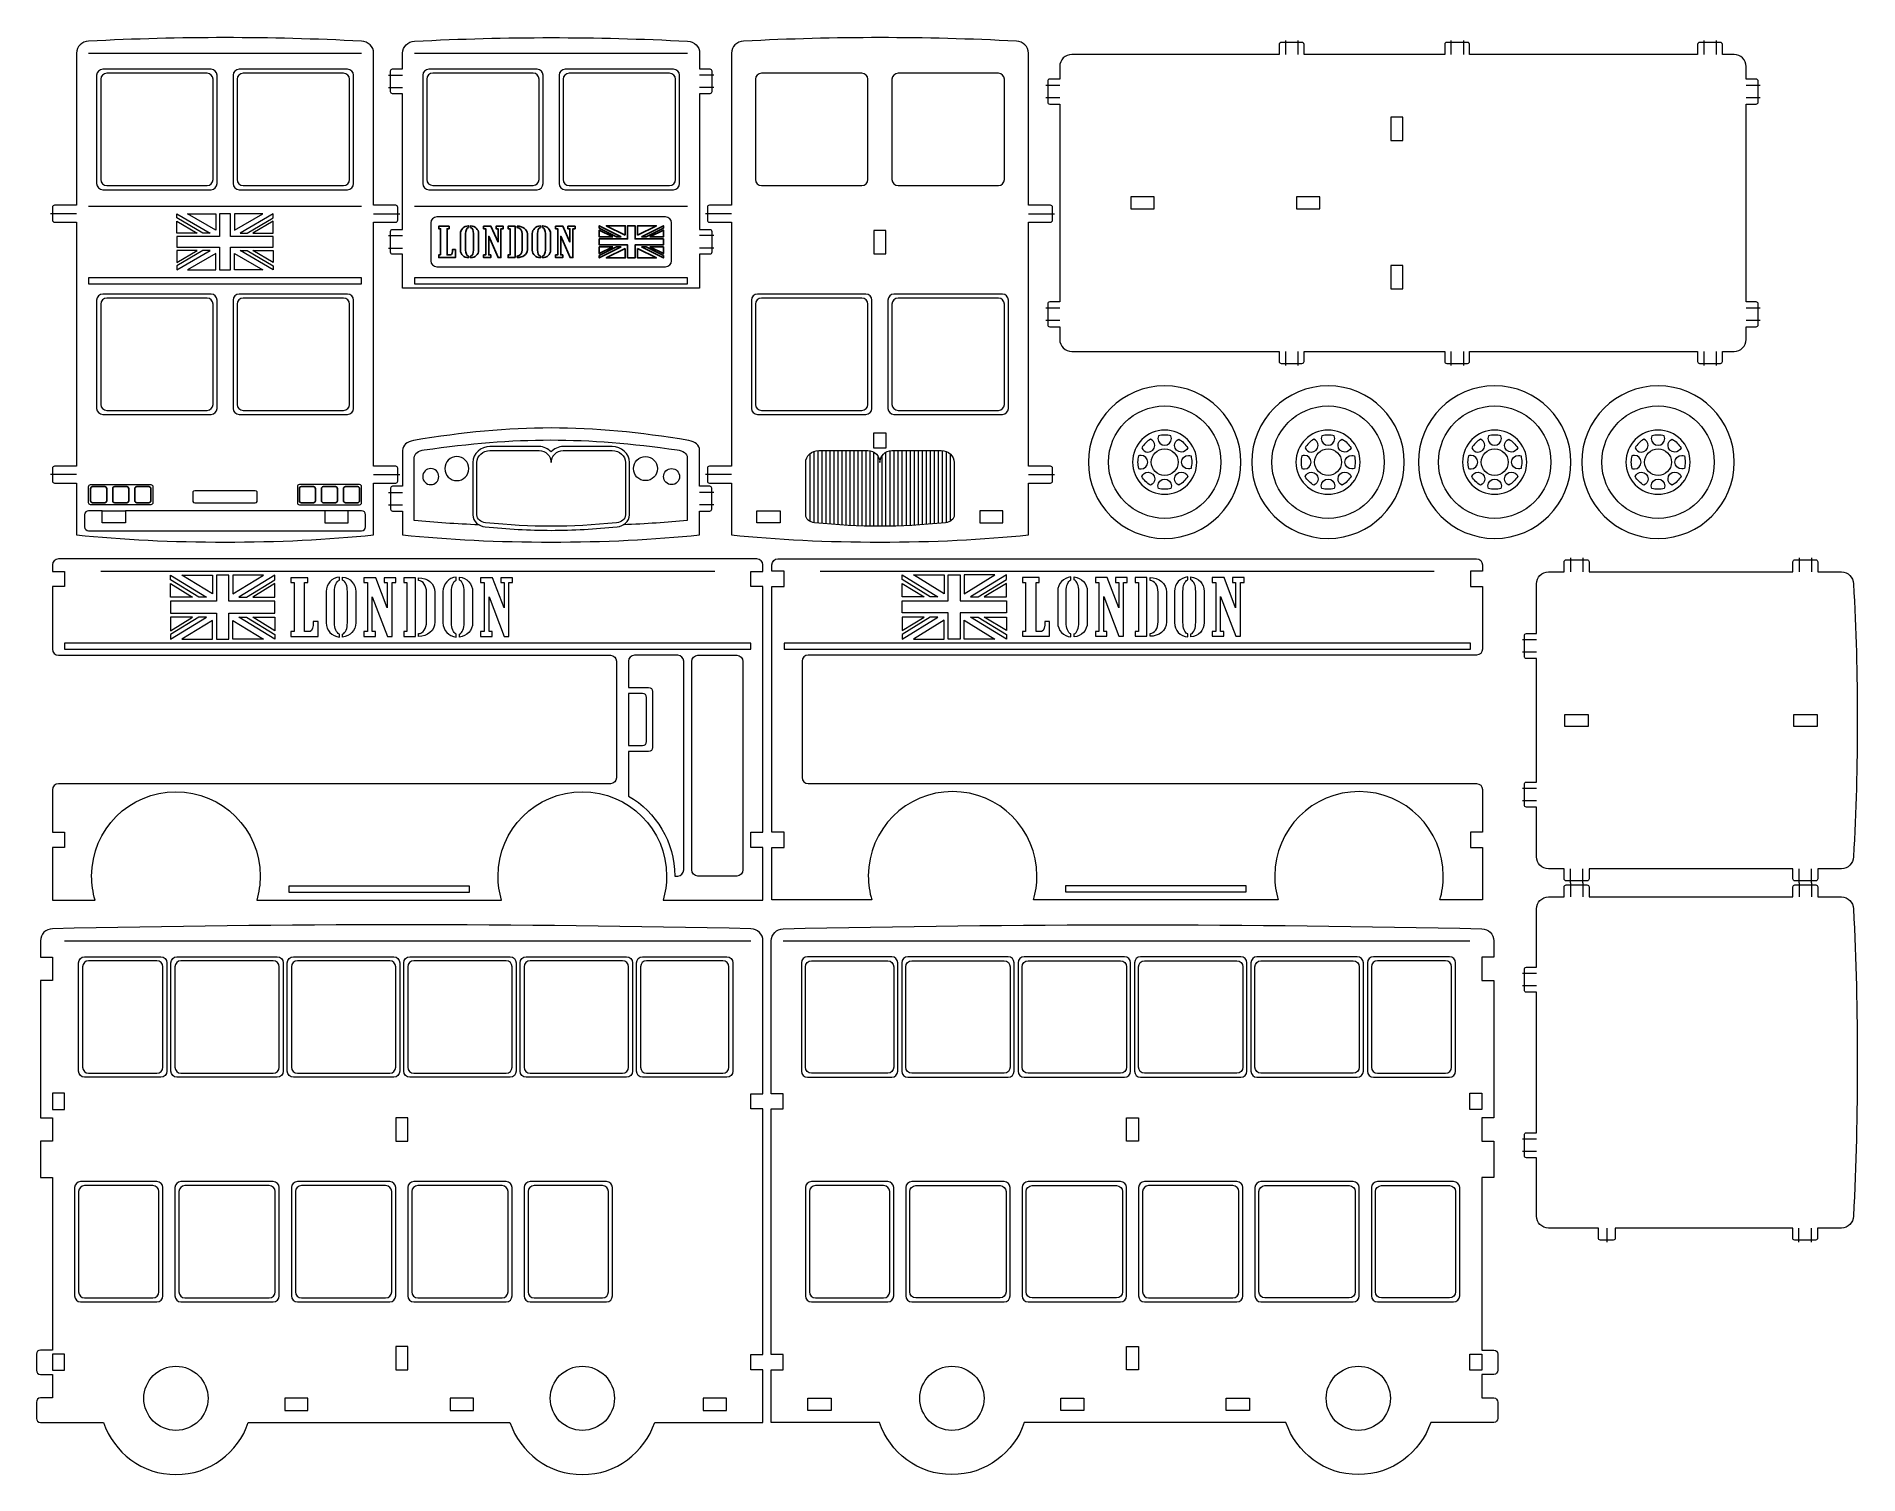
# Model space of a CAD drawing. Header units: centimetres. Extents: x -22.9 to 22.5, y -18.3 to 17.6.
import ezdxf

# ---------------------------------------------------------------- set-up
doc = ezdxf.new("R2010")
doc.units = ezdxf.units.CM
doc.header["$MEASUREMENT"] = 0
doc.layers.add('layer 1', color=7, linetype='Continuous')

msp = doc.modelspace()

# ---------------------------------------------------------------- linework, layer by layer
at = {"layer": 'layer 1', "color": 242, "lineweight": 9}
for points in [[(-21.62628, 11.40068), (-14.82628, 11.40068), (-14.82628, 11.55068), (-21.62628, 11.55068), (-21.62628, 11.40068)], [(-13.50377, 11.40068), (-6.70377, 11.40068), (-6.70377, 11.55068), (-13.50377, 11.55068), (-13.50377, 11.40068)], [(-22.22629, 2.29967), (-5.12631, 2.29967), (-5.12631, 2.44967), (-22.22629, 2.44967), (-22.22629, 2.29967)], [(-4.30218, 2.303), (12.7978, 2.303), (12.7978, 2.453), (-4.30218, 2.453), (-4.30218, 2.303)], [(-16.63826, -3.75032), (-12.13934, -3.75032), (-12.13934, -3.60032), (-16.63826, -3.60032), (-16.63826, -3.75032)], [(2.71085, -3.74699), (7.20977, -3.74699), (7.20977, -3.59699), (2.71085, -3.59699), (2.71085, -3.74699)]]:
    msp.add_lwpolyline(points, close=True, dxfattribs=at)
for centre in [(-19.45129, -16.36423), (-9.32629, -16.36423), (-0.11977, -16.36423), (10.00523, -16.36423)]:
    msp.add_ellipse(centre, major_axis=(0, 0.8), ratio=1, dxfattribs=at)
at = {"layer": 'layer 1', "color": 250, "lineweight": 9}
for points, knots in [([(-14.82628, 17.45069), (-14.6615, 17.44223), (-14.52628, 17.31567), (-14.52628, 17.15069), (-14.52628, 17.15069), (-14.52628, 17.15069), (-14.52628, 13.36068), (-14.52628, 13.36068), (-14.52628, 13.36068), (-14.52628, 13.36068), (-13.97626, 13.36068), (-13.97626, 13.36068), (-13.97626, 13.36068), (-13.94876, 13.36068), (-13.92626, 13.33817), (-13.92626, 13.31068), (-13.92626, 13.31068), (-13.92626, 13.31068), (-13.92626, 12.99068), (-13.92626, 12.99068), (-13.92626, 12.99068), (-13.92626, 12.96319), (-13.94877, 12.94068), (-13.97626, 12.94068), (-13.97626, 12.94068), (-13.97626, 12.94068), (-14.52628, 12.94068), (-14.52628, 12.94068), (-14.52628, 12.94068), (-14.52628, 12.94068), (-14.52628, 6.8607), (-14.52628, 6.8607), (-14.52628, 6.8607), (-14.52628, 6.8607), (-13.97626, 6.8607), (-13.97626, 6.8607), (-13.97626, 6.8607), (-13.94876, 6.8607), (-13.92626, 6.83819), (-13.92626, 6.8107), (-13.92626, 6.8107), (-13.92626, 6.8107), (-13.92626, 6.4907), (-13.92626, 6.4907), (-13.92626, 6.4907), (-13.92626, 6.46321), (-13.94877, 6.4407), (-13.97626, 6.4407), (-13.97626, 6.4407), (-13.97626, 6.4407), (-14.52628, 6.4407), (-14.52628, 6.4407), (-14.52628, 6.4407), (-14.52628, 6.4407), (-14.52628, 5.1507), (-14.52628, 5.1507), (-14.52628, 5.1507), (-16.74558, 4.91077), (-19.70698, 4.91077), (-21.92628, 5.1507), (-21.92628, 5.1507), (-21.92628, 5.1507), (-21.92628, 6.4407), (-21.92628, 6.4407), (-21.92628, 6.4407), (-21.92628, 6.4407), (-22.4763, 6.4407), (-22.4763, 6.4407), (-22.4763, 6.4407), (-22.50379, 6.4407), (-22.5263, 6.46321), (-22.5263, 6.4907), (-22.5263, 6.4907), (-22.5263, 6.4907), (-22.5263, 6.8107), (-22.5263, 6.8107), (-22.5263, 6.8107), (-22.5263, 6.83819), (-22.5038, 6.8607), (-22.4763, 6.8607), (-22.4763, 6.8607), (-22.4763, 6.8607), (-21.92628, 6.8607), (-21.92628, 6.8607), (-21.92628, 6.8607), (-21.92628, 6.8607), (-21.92628, 12.94068), (-21.92628, 12.94068), (-21.92628, 12.94068), (-21.92628, 12.94068), (-22.4763, 12.94068), (-22.4763, 12.94068), (-22.4763, 12.94068), (-22.50379, 12.94068), (-22.5263, 12.96319), (-22.5263, 12.99068), (-22.5263, 12.99068), (-22.5263, 12.99068), (-22.5263, 13.31068), (-22.5263, 13.31068), (-22.5263, 13.31068), (-22.5263, 13.33817), (-22.5038, 13.36068), (-22.4763, 13.36068), (-22.4763, 13.36068), (-22.4763, 13.36068), (-21.92628, 13.36068), (-21.92628, 13.36068), (-21.92628, 13.36068), (-21.92628, 13.36068), (-21.92628, 17.15069), (-21.92628, 17.15069), (-21.92628, 17.15069), (-21.92628, 17.31567), (-21.79106, 17.44223), (-21.62628, 17.45069), (-21.62628, 17.45069), (-19.32518, 17.56885), (-17.12738, 17.56885), (-14.82628, 17.45069)], [0, 0, 0, 0, 0.03225806, 0.03225806, 0.03225806, 0.03225806, 0.06451613, 0.06451613, 0.06451613, 0.06451613, 0.09677419, 0.09677419, 0.09677419, 0.09677419, 0.12903226, 0.12903226, 0.12903226, 0.12903226, 0.16129032, 0.16129032, 0.16129032, 0.16129032, 0.19354839, 0.19354839, 0.19354839, 0.19354839, 0.22580645, 0.22580645, 0.22580645, 0.22580645, 0.25806452, 0.25806452, 0.25806452, 0.25806452, 0.29032258, 0.29032258, 0.29032258, 0.29032258, 0.32258065, 0.32258065, 0.32258065, 0.32258065, 0.35483871, 0.35483871, 0.35483871, 0.35483871, 0.38709677, 0.38709677, 0.38709677, 0.38709677, 0.41935484, 0.41935484, 0.41935484, 0.41935484, 0.4516129, 0.4516129, 0.4516129, 0.4516129, 0.48387097, 0.48387097, 0.48387097, 0.48387097, 0.51612903, 0.51612903, 0.51612903, 0.51612903, 0.5483871, 0.5483871, 0.5483871, 0.5483871, 0.58064516, 0.58064516, 0.58064516, 0.58064516, 0.61290323, 0.61290323, 0.61290323, 0.61290323, 0.64516129, 0.64516129, 0.64516129, 0.64516129, 0.67741935, 0.67741935, 0.67741935, 0.67741935, 0.70967742, 0.70967742, 0.70967742, 0.70967742, 0.74193548, 0.74193548, 0.74193548, 0.74193548, 0.77419355, 0.77419355, 0.77419355, 0.77419355, 0.80645161, 0.80645161, 0.80645161, 0.80645161, 0.83870968, 0.83870968, 0.83870968, 0.83870968, 0.87096774, 0.87096774, 0.87096774, 0.87096774, 0.90322581, 0.90322581, 0.90322581, 0.90322581, 0.93548387, 0.93548387, 0.93548387, 0.93548387, 1, 1, 1, 1]), ([(-6.40377, 11.30069), (-6.40377, 11.30069), (-6.40377, 12.14068), (-6.40377, 12.14068), (-6.40377, 12.14068), (-6.40377, 12.14068), (-6.15376, 12.14068), (-6.15376, 12.14068), (-6.15376, 12.14068), (-6.12627, 12.14068), (-6.10376, 12.16319), (-6.10376, 12.19068), (-6.10376, 12.19068), (-6.10376, 12.19068), (-6.10376, 12.71068), (-6.10376, 12.71068), (-6.10376, 12.71068), (-6.10376, 12.73817), (-6.12626, 12.76068), (-6.15376, 12.76068), (-6.15376, 12.76068), (-6.15376, 12.76068), (-6.40377, 12.76068), (-6.40377, 12.76068), (-6.40377, 12.76068), (-6.40377, 12.76068), (-6.40377, 16.14069), (-6.40377, 16.14069), (-6.40377, 16.14069), (-6.40377, 16.14069), (-6.15376, 16.14069), (-6.15376, 16.14069), (-6.15376, 16.14069), (-6.12627, 16.14069), (-6.10376, 16.1632), (-6.10376, 16.19069), (-6.10376, 16.19069), (-6.10376, 16.19069), (-6.10376, 16.71069), (-6.10376, 16.71069), (-6.10376, 16.71069), (-6.10376, 16.73818), (-6.12626, 16.76069), (-6.15376, 16.76069), (-6.15376, 16.76069), (-6.15376, 16.76069), (-6.40377, 16.76069), (-6.40377, 16.76069), (-6.40377, 16.76069), (-6.40377, 16.76069), (-6.40377, 17.15069), (-6.40377, 17.15069), (-6.40377, 17.15069), (-6.40377, 17.31567), (-6.53899, 17.44223), (-6.70377, 17.45069), (-6.70377, 17.45069), (-9.00487, 17.56885), (-11.20267, 17.56885), (-13.50377, 17.45069), (-13.50377, 17.45069), (-13.66855, 17.44223), (-13.80377, 17.31567), (-13.80377, 17.15069), (-13.80377, 17.15069), (-13.80377, 17.15069), (-13.80377, 16.76069), (-13.80377, 16.76069), (-13.80377, 16.76069), (-13.80377, 16.76069), (-14.05378, 16.76069), (-14.05378, 16.76069), (-14.05378, 16.76069), (-14.08128, 16.76069), (-14.10378, 16.73818), (-14.10378, 16.71069), (-14.10378, 16.71069), (-14.10378, 16.71069), (-14.10378, 16.19069), (-14.10378, 16.19069), (-14.10378, 16.19069), (-14.10378, 16.1632), (-14.08127, 16.14069), (-14.05378, 16.14069), (-14.05378, 16.14069), (-14.05378, 16.14069), (-13.80377, 16.14069), (-13.80377, 16.14069), (-13.80377, 16.14069), (-13.80377, 16.14069), (-13.80377, 12.76068), (-13.80377, 12.76068), (-13.80377, 12.76068), (-13.80377, 12.76068), (-14.05378, 12.76068), (-14.05378, 12.76068), (-14.05378, 12.76068), (-14.08128, 12.76068), (-14.10378, 12.73817), (-14.10378, 12.71068), (-14.10378, 12.71068), (-14.10378, 12.71068), (-14.10378, 12.19068), (-14.10378, 12.19068), (-14.10378, 12.19068), (-14.10378, 12.16319), (-14.08127, 12.14068), (-14.05378, 12.14068), (-14.05378, 12.14068), (-14.05378, 12.14068), (-13.80377, 12.14068), (-13.80377, 12.14068), (-13.80377, 12.14068), (-13.80377, 12.14068), (-13.80377, 11.30069), (-13.80377, 11.30069), (-13.80377, 11.30069), (-13.80377, 11.30069), (-6.40377, 11.30069), (-6.40377, 11.30069)], [0, 0, 0, 0, 0.03225806, 0.03225806, 0.03225806, 0.03225806, 0.06451613, 0.06451613, 0.06451613, 0.06451613, 0.09677419, 0.09677419, 0.09677419, 0.09677419, 0.12903226, 0.12903226, 0.12903226, 0.12903226, 0.16129032, 0.16129032, 0.16129032, 0.16129032, 0.19354839, 0.19354839, 0.19354839, 0.19354839, 0.22580645, 0.22580645, 0.22580645, 0.22580645, 0.25806452, 0.25806452, 0.25806452, 0.25806452, 0.29032258, 0.29032258, 0.29032258, 0.29032258, 0.32258065, 0.32258065, 0.32258065, 0.32258065, 0.35483871, 0.35483871, 0.35483871, 0.35483871, 0.38709677, 0.38709677, 0.38709677, 0.38709677, 0.41935484, 0.41935484, 0.41935484, 0.41935484, 0.4516129, 0.4516129, 0.4516129, 0.4516129, 0.48387097, 0.48387097, 0.48387097, 0.48387097, 0.51612903, 0.51612903, 0.51612903, 0.51612903, 0.5483871, 0.5483871, 0.5483871, 0.5483871, 0.58064516, 0.58064516, 0.58064516, 0.58064516, 0.61290323, 0.61290323, 0.61290323, 0.61290323, 0.64516129, 0.64516129, 0.64516129, 0.64516129, 0.67741935, 0.67741935, 0.67741935, 0.67741935, 0.70967742, 0.70967742, 0.70967742, 0.70967742, 0.74193548, 0.74193548, 0.74193548, 0.74193548, 0.77419355, 0.77419355, 0.77419355, 0.77419355, 0.80645161, 0.80645161, 0.80645161, 0.80645161, 0.83870968, 0.83870968, 0.83870968, 0.83870968, 0.87096774, 0.87096774, 0.87096774, 0.87096774, 0.90322581, 0.90322581, 0.90322581, 0.90322581, 0.93548387, 0.93548387, 0.93548387, 0.93548387, 1, 1, 1, 1]), ([(1.48765, 17.45069), (1.65243, 17.44223), (1.78765, 17.31567), (1.78765, 17.15069), (1.78765, 17.15069), (1.78765, 17.15069), (1.78765, 13.36068), (1.78765, 13.36068), (1.78765, 13.36068), (1.78765, 13.36068), (2.33767, 13.36068), (2.33767, 13.36068), (2.33767, 13.36068), (2.36517, 13.36068), (2.38767, 13.33817), (2.38767, 13.31068), (2.38767, 13.31068), (2.38767, 13.31068), (2.38767, 12.99068), (2.38767, 12.99068), (2.38767, 12.99068), (2.38767, 12.96319), (2.36516, 12.94068), (2.33767, 12.94068), (2.33767, 12.94068), (2.33767, 12.94068), (1.78765, 12.94068), (1.78765, 12.94068), (1.78765, 12.94068), (1.78765, 12.94068), (1.78765, 6.8607), (1.78765, 6.8607), (1.78765, 6.8607), (1.78765, 6.8607), (2.33767, 6.8607), (2.33767, 6.8607), (2.33767, 6.8607), (2.36517, 6.8607), (2.38767, 6.83819), (2.38767, 6.8107), (2.38767, 6.8107), (2.38767, 6.8107), (2.38767, 6.4907), (2.38767, 6.4907), (2.38767, 6.4907), (2.38767, 6.46321), (2.36516, 6.4407), (2.33767, 6.4407), (2.33767, 6.4407), (2.33767, 6.4407), (1.78765, 6.4407), (1.78765, 6.4407), (1.78765, 6.4407), (1.78765, 6.4407), (1.78765, 5.1507), (1.78765, 5.1507), (1.78765, 5.1507), (-0.43165, 4.91077), (-3.39305, 4.91077), (-5.61235, 5.1507), (-5.61235, 5.1507), (-5.61235, 5.1507), (-5.61235, 6.4407), (-5.61235, 6.4407), (-5.61235, 6.4407), (-5.61235, 6.4407), (-6.16237, 6.4407), (-6.16237, 6.4407), (-6.16237, 6.4407), (-6.18986, 6.4407), (-6.21237, 6.46321), (-6.21237, 6.4907), (-6.21237, 6.4907), (-6.21237, 6.4907), (-6.21237, 6.8107), (-6.21237, 6.8107), (-6.21237, 6.8107), (-6.21237, 6.83819), (-6.18987, 6.8607), (-6.16237, 6.8607), (-6.16237, 6.8607), (-6.16237, 6.8607), (-5.61235, 6.8607), (-5.61235, 6.8607), (-5.61235, 6.8607), (-5.61235, 6.8607), (-5.61235, 12.94068), (-5.61235, 12.94068), (-5.61235, 12.94068), (-5.61235, 12.94068), (-6.16237, 12.94068), (-6.16237, 12.94068), (-6.16237, 12.94068), (-6.18986, 12.94068), (-6.21237, 12.96319), (-6.21237, 12.99068), (-6.21237, 12.99068), (-6.21237, 12.99068), (-6.21237, 13.31068), (-6.21237, 13.31068), (-6.21237, 13.31068), (-6.21237, 13.33817), (-6.18987, 13.36068), (-6.16237, 13.36068), (-6.16237, 13.36068), (-6.16237, 13.36068), (-5.61235, 13.36068), (-5.61235, 13.36068), (-5.61235, 13.36068), (-5.61235, 13.36068), (-5.61235, 17.15069), (-5.61235, 17.15069), (-5.61235, 17.15069), (-5.61235, 17.31567), (-5.47713, 17.44223), (-5.31235, 17.45069), (-5.31235, 17.45069), (-3.01125, 17.56885), (-0.81345, 17.56885), (1.48765, 17.45069)], [0, 0, 0, 0, 0.03225806, 0.03225806, 0.03225806, 0.03225806, 0.06451613, 0.06451613, 0.06451613, 0.06451613, 0.09677419, 0.09677419, 0.09677419, 0.09677419, 0.12903226, 0.12903226, 0.12903226, 0.12903226, 0.16129032, 0.16129032, 0.16129032, 0.16129032, 0.19354839, 0.19354839, 0.19354839, 0.19354839, 0.22580645, 0.22580645, 0.22580645, 0.22580645, 0.25806452, 0.25806452, 0.25806452, 0.25806452, 0.29032258, 0.29032258, 0.29032258, 0.29032258, 0.32258065, 0.32258065, 0.32258065, 0.32258065, 0.35483871, 0.35483871, 0.35483871, 0.35483871, 0.38709677, 0.38709677, 0.38709677, 0.38709677, 0.41935484, 0.41935484, 0.41935484, 0.41935484, 0.4516129, 0.4516129, 0.4516129, 0.4516129, 0.48387097, 0.48387097, 0.48387097, 0.48387097, 0.51612903, 0.51612903, 0.51612903, 0.51612903, 0.5483871, 0.5483871, 0.5483871, 0.5483871, 0.58064516, 0.58064516, 0.58064516, 0.58064516, 0.61290323, 0.61290323, 0.61290323, 0.61290323, 0.64516129, 0.64516129, 0.64516129, 0.64516129, 0.67741935, 0.67741935, 0.67741935, 0.67741935, 0.70967742, 0.70967742, 0.70967742, 0.70967742, 0.74193548, 0.74193548, 0.74193548, 0.74193548, 0.77419355, 0.77419355, 0.77419355, 0.77419355, 0.80645161, 0.80645161, 0.80645161, 0.80645161, 0.83870968, 0.83870968, 0.83870968, 0.83870968, 0.87096774, 0.87096774, 0.87096774, 0.87096774, 0.90322581, 0.90322581, 0.90322581, 0.90322581, 0.93548387, 0.93548387, 0.93548387, 0.93548387, 1, 1, 1, 1]), ([(18.45702, 9.71998), (18.45702, 9.71998), (12.77702, 9.71998), (12.77702, 9.71998), (12.77702, 9.71998), (12.77702, 9.71998), (12.77702, 9.46997), (12.77702, 9.46997), (12.77702, 9.46997), (12.77702, 9.44248), (12.75451, 9.41997), (12.72702, 9.41997), (12.72702, 9.41997), (12.72702, 9.41997), (12.20702, 9.41997), (12.20702, 9.41997), (12.20702, 9.41997), (12.17953, 9.41997), (12.15702, 9.44247), (12.15702, 9.46997), (12.15702, 9.46997), (12.15702, 9.46997), (12.15702, 9.71998), (12.15702, 9.71998), (12.15702, 9.71998), (12.15702, 9.71998), (8.65202, 9.71998), (8.65202, 9.71998), (8.65202, 9.71998), (8.65202, 9.71998), (8.65202, 9.46997), (8.65202, 9.46997), (8.65202, 9.46997), (8.65202, 9.44248), (8.62951, 9.41997), (8.60202, 9.41997), (8.60202, 9.41997), (8.60202, 9.41997), (8.08202, 9.41997), (8.08202, 9.41997), (8.08202, 9.41997), (8.05453, 9.41997), (8.03202, 9.44247), (8.03202, 9.46997), (8.03202, 9.46997), (8.03202, 9.46997), (8.03202, 9.71998), (8.03202, 9.71998), (8.03202, 9.71998), (8.03202, 9.71998), (2.86702, 9.71998), (2.86702, 9.71998), (2.86702, 9.71998), (2.70202, 9.71998), (2.56702, 9.85498), (2.56702, 10.01998), (2.56702, 10.01998), (2.56702, 10.01998), (2.56702, 10.33499), (2.56702, 10.33499), (2.56702, 10.33499), (2.56702, 10.33499), (2.31701, 10.33499), (2.31701, 10.33499), (2.31701, 10.33499), (2.28952, 10.33499), (2.26701, 10.35749), (2.26701, 10.38499), (2.26701, 10.38499), (2.26701, 10.38499), (2.26701, 10.90499), (2.26701, 10.90499), (2.26701, 10.90499), (2.26701, 10.93249), (2.28951, 10.95499), (2.31701, 10.95499), (2.31701, 10.95499), (2.31701, 10.95499), (2.56702, 10.95499), (2.56702, 10.95499), (2.56702, 10.95499), (2.56702, 10.95499), (2.56702, 15.88497), (2.56702, 15.88497), (2.56702, 15.88497), (2.56702, 15.88497), (2.31701, 15.88497), (2.31701, 15.88497), (2.31701, 15.88497), (2.28952, 15.88497), (2.26701, 15.90747), (2.26701, 15.93497), (2.26701, 15.93497), (2.26701, 15.93497), (2.26701, 16.45497), (2.26701, 16.45497), (2.26701, 16.45497), (2.26701, 16.48247), (2.28951, 16.50497), (2.31701, 16.50497), (2.31701, 16.50497), (2.31701, 16.50497), (2.56702, 16.50497), (2.56702, 16.50497), (2.56702, 16.50497), (2.56702, 16.50497), (2.56702, 16.81998), (2.56702, 16.81998), (2.56702, 16.81998), (2.56702, 16.98498), (2.70202, 17.11998), (2.86702, 17.11998), (2.86702, 17.11998), (2.86702, 17.11998), (8.03202, 17.11998), (8.03202, 17.11998), (8.03202, 17.11998), (8.03202, 17.11998), (8.03202, 17.36999), (8.03202, 17.36999), (8.03202, 17.36999), (8.03202, 17.39749), (8.05452, 17.41999), (8.08202, 17.41999), (8.08202, 17.41999), (8.08202, 17.41999), (8.60202, 17.41999), (8.60202, 17.41999), (8.60202, 17.41999), (8.62952, 17.41999), (8.65202, 17.39748), (8.65202, 17.36999), (8.65202, 17.36999), (8.65202, 17.36999), (8.65202, 17.11998), (8.65202, 17.11998), (8.65202, 17.11998), (8.65202, 17.11998), (12.15702, 17.11998), (12.15702, 17.11998), (12.15702, 17.11998), (12.15702, 17.11998), (12.15702, 17.36999), (12.15702, 17.36999), (12.15702, 17.36999), (12.15702, 17.39749), (12.17952, 17.41999), (12.20702, 17.41999), (12.20702, 17.41999), (12.20702, 17.41999), (12.72702, 17.41999), (12.72702, 17.41999), (12.72702, 17.41999), (12.75452, 17.41999), (12.77702, 17.39748), (12.77702, 17.36999), (12.77702, 17.36999), (12.77702, 17.36999), (12.77702, 17.11998), (12.77702, 17.11998), (12.77702, 17.11998), (12.77702, 17.11998), (18.45702, 17.11998), (18.45702, 17.11998), (18.45702, 17.11998), (18.45702, 17.11998), (18.45702, 17.36999), (18.45702, 17.36999), (18.45702, 17.36999), (18.45702, 17.39749), (18.47952, 17.41999), (18.50702, 17.41999), (18.50702, 17.41999), (18.50702, 17.41999), (19.02702, 17.41999), (19.02702, 17.41999), (19.02702, 17.41999), (19.05452, 17.41999), (19.07702, 17.39748), (19.07702, 17.36999), (19.07702, 17.36999), (19.07702, 17.36999), (19.07702, 17.11998), (19.07702, 17.11998), (19.07702, 17.11998), (19.07702, 17.11998), (19.36701, 17.11998), (19.36701, 17.11998), (19.36701, 17.11998), (19.53201, 17.11998), (19.66701, 16.98498), (19.66701, 16.81998), (19.66701, 16.81998), (19.66701, 16.81998), (19.66701, 16.50497), (19.66701, 16.50497), (19.66701, 16.50497), (19.66701, 16.50497), (19.91702, 16.50497), (19.91702, 16.50497), (19.91702, 16.50497), (19.94452, 16.50497), (19.96702, 16.48245), (19.96702, 16.45497), (19.96702, 16.45497), (19.96702, 16.45497), (19.96702, 15.93497), (19.96702, 15.93497), (19.96702, 15.93497), (19.96702, 15.90748), (19.94451, 15.88497), (19.91702, 15.88497), (19.91702, 15.88497), (19.91702, 15.88497), (19.66701, 15.88497), (19.66701, 15.88497), (19.66701, 15.88497), (19.66701, 15.88497), (19.66701, 10.95499), (19.66701, 10.95499), (19.66701, 10.95499), (19.66701, 10.95499), (19.91702, 10.95499), (19.91702, 10.95499), (19.91702, 10.95499), (19.94452, 10.95499), (19.96702, 10.93248), (19.96702, 10.90499), (19.96702, 10.90499), (19.96702, 10.90499), (19.96702, 10.38499), (19.96702, 10.38499), (19.96702, 10.38499), (19.96702, 10.3575), (19.94451, 10.33499), (19.91702, 10.33499), (19.91702, 10.33499), (19.91702, 10.33499), (19.66701, 10.33499), (19.66701, 10.33499), (19.66701, 10.33499), (19.66701, 10.33499), (19.66701, 10.01998), (19.66701, 10.01998), (19.66701, 10.01998), (19.66701, 9.85498), (19.53201, 9.71998), (19.36701, 9.71998), (19.36701, 9.71998), (19.36701, 9.71998), (19.07702, 9.71998), (19.07702, 9.71998), (19.07702, 9.71998), (19.07702, 9.71998), (19.07702, 9.46997), (19.07702, 9.46997), (19.07702, 9.46997), (19.07702, 9.44248), (19.05451, 9.41997), (19.02702, 9.41997), (19.02702, 9.41997), (19.02702, 9.41997), (18.50702, 9.41997), (18.50702, 9.41997), (18.50702, 9.41997), (18.47953, 9.41997), (18.45702, 9.44247), (18.45702, 9.46997), (18.45702, 9.46997), (18.45702, 9.46997), (18.45702, 9.71998), (18.45702, 9.71998)], [0, 0, 0, 0, 0.01449275, 0.01449275, 0.01449275, 0.01449275, 0.02898551, 0.02898551, 0.02898551, 0.02898551, 0.04347826, 0.04347826, 0.04347826, 0.04347826, 0.05797101, 0.05797101, 0.05797101, 0.05797101, 0.07246377, 0.07246377, 0.07246377, 0.07246377, 0.08695652, 0.08695652, 0.08695652, 0.08695652, 0.10144928, 0.10144928, 0.10144928, 0.10144928, 0.11594203, 0.11594203, 0.11594203, 0.11594203, 0.13043478, 0.13043478, 0.13043478, 0.13043478, 0.14492754, 0.14492754, 0.14492754, 0.14492754, 0.15942029, 0.15942029, 0.15942029, 0.15942029, 0.17391304, 0.17391304, 0.17391304, 0.17391304, 0.1884058, 0.1884058, 0.1884058, 0.1884058, 0.20289855, 0.20289855, 0.20289855, 0.20289855, 0.2173913, 0.2173913, 0.2173913, 0.2173913, 0.23188406, 0.23188406, 0.23188406, 0.23188406, 0.24637681, 0.24637681, 0.24637681, 0.24637681, 0.26086957, 0.26086957, 0.26086957, 0.26086957, 0.27536232, 0.27536232, 0.27536232, 0.27536232, 0.28985507, 0.28985507, 0.28985507, 0.28985507, 0.30434783, 0.30434783, 0.30434783, 0.30434783, 0.31884058, 0.31884058, 0.31884058, 0.31884058, 0.33333333, 0.33333333, 0.33333333, 0.33333333, 0.34782609, 0.34782609, 0.34782609, 0.34782609, 0.36231884, 0.36231884, 0.36231884, 0.36231884, 0.37681159, 0.37681159, 0.37681159, 0.37681159, 0.39130435, 0.39130435, 0.39130435, 0.39130435, 0.4057971, 0.4057971, 0.4057971, 0.4057971, 0.42028986, 0.42028986, 0.42028986, 0.42028986, 0.43478261, 0.43478261, 0.43478261, 0.43478261, 0.44927536, 0.44927536, 0.44927536, 0.44927536, 0.46376812, 0.46376812, 0.46376812, 0.46376812, 0.47826087, 0.47826087, 0.47826087, 0.47826087, 0.49275362, 0.49275362, 0.49275362, 0.49275362, 0.50724638, 0.50724638, 0.50724638, 0.50724638, 0.52173913, 0.52173913, 0.52173913, 0.52173913, 0.53623188, 0.53623188, 0.53623188, 0.53623188, 0.55072464, 0.55072464, 0.55072464, 0.55072464, 0.56521739, 0.56521739, 0.56521739, 0.56521739, 0.57971014, 0.57971014, 0.57971014, 0.57971014, 0.5942029, 0.5942029, 0.5942029, 0.5942029, 0.60869565, 0.60869565, 0.60869565, 0.60869565, 0.62318841, 0.62318841, 0.62318841, 0.62318841, 0.63768116, 0.63768116, 0.63768116, 0.63768116, 0.65217391, 0.65217391, 0.65217391, 0.65217391, 0.66666667, 0.66666667, 0.66666667, 0.66666667, 0.68115942, 0.68115942, 0.68115942, 0.68115942, 0.69565217, 0.69565217, 0.69565217, 0.69565217, 0.71014493, 0.71014493, 0.71014493, 0.71014493, 0.72463768, 0.72463768, 0.72463768, 0.72463768, 0.73913043, 0.73913043, 0.73913043, 0.73913043, 0.75362319, 0.75362319, 0.75362319, 0.75362319, 0.76811594, 0.76811594, 0.76811594, 0.76811594, 0.7826087, 0.7826087, 0.7826087, 0.7826087, 0.79710145, 0.79710145, 0.79710145, 0.79710145, 0.8115942, 0.8115942, 0.8115942, 0.8115942, 0.82608696, 0.82608696, 0.82608696, 0.82608696, 0.84057971, 0.84057971, 0.84057971, 0.84057971, 0.85507246, 0.85507246, 0.85507246, 0.85507246, 0.86956522, 0.86956522, 0.86956522, 0.86956522, 0.88405797, 0.88405797, 0.88405797, 0.88405797, 0.89855072, 0.89855072, 0.89855072, 0.89855072, 0.91304348, 0.91304348, 0.91304348, 0.91304348, 0.92753623, 0.92753623, 0.92753623, 0.92753623, 0.94202899, 0.94202899, 0.94202899, 0.94202899, 0.95652174, 0.95652174, 0.95652174, 0.95652174, 0.97101449, 0.97101449, 0.97101449, 0.97101449, 1, 1, 1, 1]), ([(-21.17628, 16.65068), (-21.17628, 16.65068), (-18.67628, 16.65068), (-18.67628, 16.65068), (-18.67628, 16.65068), (-18.59378, 16.65068), (-18.52628, 16.58318), (-18.52628, 16.50068), (-18.52628, 16.50068), (-18.52628, 16.50068), (-18.52628, 14.0007), (-18.52628, 14.0007), (-18.52628, 14.0007), (-18.52628, 13.9182), (-18.59378, 13.8507), (-18.67628, 13.8507), (-18.67628, 13.8507), (-18.67628, 13.8507), (-21.17628, 13.8507), (-21.17628, 13.8507), (-21.17628, 13.8507), (-21.25878, 13.8507), (-21.32628, 13.9182), (-21.32628, 14.0007), (-21.32628, 14.0007), (-21.32628, 14.0007), (-21.32628, 16.50068), (-21.32628, 16.50068), (-21.32628, 16.50068), (-21.32628, 16.58318), (-21.25878, 16.65068), (-21.17628, 16.65068)], [0, 0, 0, 0, 0.11111111, 0.11111111, 0.11111111, 0.11111111, 0.22222222, 0.22222222, 0.22222222, 0.22222222, 0.33333333, 0.33333333, 0.33333333, 0.33333333, 0.44444444, 0.44444444, 0.44444444, 0.44444444, 0.55555556, 0.55555556, 0.55555556, 0.55555556, 0.66666667, 0.66666667, 0.66666667, 0.66666667, 0.77777778, 0.77777778, 0.77777778, 0.77777778, 1, 1, 1, 1]), ([(-17.77628, 16.65068), (-17.77628, 16.65068), (-15.27628, 16.65068), (-15.27628, 16.65068), (-15.27628, 16.65068), (-15.19378, 16.65068), (-15.12628, 16.58318), (-15.12628, 16.50068), (-15.12628, 16.50068), (-15.12628, 16.50068), (-15.12628, 14.0007), (-15.12628, 14.0007), (-15.12628, 14.0007), (-15.12628, 13.9182), (-15.19378, 13.8507), (-15.27628, 13.8507), (-15.27628, 13.8507), (-15.27628, 13.8507), (-17.77628, 13.8507), (-17.77628, 13.8507), (-17.77628, 13.8507), (-17.85878, 13.8507), (-17.92628, 13.9182), (-17.92628, 14.0007), (-17.92628, 14.0007), (-17.92628, 14.0007), (-17.92628, 16.50068), (-17.92628, 16.50068), (-17.92628, 16.50068), (-17.92628, 16.58318), (-17.85878, 16.65068), (-17.77628, 16.65068)], [0, 0, 0, 0, 0.11111111, 0.11111111, 0.11111111, 0.11111111, 0.22222222, 0.22222222, 0.22222222, 0.22222222, 0.33333333, 0.33333333, 0.33333333, 0.33333333, 0.44444444, 0.44444444, 0.44444444, 0.44444444, 0.55555556, 0.55555556, 0.55555556, 0.55555556, 0.66666667, 0.66666667, 0.66666667, 0.66666667, 0.77777778, 0.77777778, 0.77777778, 0.77777778, 1, 1, 1, 1]), ([(-13.05378, 16.6557), (-13.05378, 16.6557), (-10.55378, 16.6557), (-10.55378, 16.6557), (-10.55378, 16.6557), (-10.47128, 16.6557), (-10.40378, 16.5882), (-10.40378, 16.5057), (-10.40378, 16.5057), (-10.40378, 16.5057), (-10.40378, 14.00572), (-10.40378, 14.00572), (-10.40378, 14.00572), (-10.40378, 13.92322), (-10.47128, 13.85572), (-10.55378, 13.85572), (-10.55378, 13.85572), (-10.55378, 13.85572), (-13.05378, 13.85572), (-13.05378, 13.85572), (-13.05378, 13.85572), (-13.13628, 13.85572), (-13.20378, 13.92322), (-13.20378, 14.00572), (-13.20378, 14.00572), (-13.20378, 14.00572), (-13.20378, 16.5057), (-13.20378, 16.5057), (-13.20378, 16.5057), (-13.20378, 16.5882), (-13.13628, 16.6557), (-13.05378, 16.6557)], [0, 0, 0, 0, 0.11111111, 0.11111111, 0.11111111, 0.11111111, 0.22222222, 0.22222222, 0.22222222, 0.22222222, 0.33333333, 0.33333333, 0.33333333, 0.33333333, 0.44444444, 0.44444444, 0.44444444, 0.44444444, 0.55555556, 0.55555556, 0.55555556, 0.55555556, 0.66666667, 0.66666667, 0.66666667, 0.66666667, 0.77777778, 0.77777778, 0.77777778, 0.77777778, 1, 1, 1, 1]), ([(-9.65377, 16.65068), (-9.65377, 16.65068), (-7.15377, 16.65068), (-7.15377, 16.65068), (-7.15377, 16.65068), (-7.07127, 16.65068), (-7.00377, 16.58318), (-7.00377, 16.50068), (-7.00377, 16.50068), (-7.00377, 16.50068), (-7.00377, 14.0007), (-7.00377, 14.0007), (-7.00377, 14.0007), (-7.00377, 13.9182), (-7.07127, 13.8507), (-7.15377, 13.8507), (-7.15377, 13.8507), (-7.15377, 13.8507), (-9.65377, 13.8507), (-9.65377, 13.8507), (-9.65377, 13.8507), (-9.73627, 13.8507), (-9.80377, 13.9182), (-9.80377, 14.0007), (-9.80377, 14.0007), (-9.80377, 14.0007), (-9.80377, 16.50068), (-9.80377, 16.50068), (-9.80377, 16.50068), (-9.80377, 16.58318), (-9.73627, 16.65068), (-9.65377, 16.65068)], [0, 0, 0, 0, 0.11111111, 0.11111111, 0.11111111, 0.11111111, 0.22222222, 0.22222222, 0.22222222, 0.22222222, 0.33333333, 0.33333333, 0.33333333, 0.33333333, 0.44444444, 0.44444444, 0.44444444, 0.44444444, 0.55555556, 0.55555556, 0.55555556, 0.55555556, 0.66666667, 0.66666667, 0.66666667, 0.66666667, 0.77777778, 0.77777778, 0.77777778, 0.77777778, 1, 1, 1, 1]), ([(-4.86235, 16.65068), (-4.86235, 16.65068), (-2.36235, 16.65068), (-2.36235, 16.65068), (-2.36235, 16.65068), (-2.27985, 16.65068), (-2.21235, 16.58318), (-2.21235, 16.50068), (-2.21235, 16.50068), (-2.21235, 16.50068), (-2.21235, 14.0007), (-2.21235, 14.0007), (-2.21235, 14.0007), (-2.21235, 13.9182), (-2.27985, 13.8507), (-2.36235, 13.8507), (-2.36235, 13.8507), (-2.36235, 13.8507), (-4.86235, 13.8507), (-4.86235, 13.8507), (-4.86235, 13.8507), (-4.94485, 13.8507), (-5.01235, 13.9182), (-5.01235, 14.0007), (-5.01235, 14.0007), (-5.01235, 14.0007), (-5.01235, 16.50068), (-5.01235, 16.50068), (-5.01235, 16.50068), (-5.01235, 16.58318), (-4.94485, 16.65068), (-4.86235, 16.65068)], [0, 0, 0, 0, 0.11111111, 0.11111111, 0.11111111, 0.11111111, 0.22222222, 0.22222222, 0.22222222, 0.22222222, 0.33333333, 0.33333333, 0.33333333, 0.33333333, 0.44444444, 0.44444444, 0.44444444, 0.44444444, 0.55555556, 0.55555556, 0.55555556, 0.55555556, 0.66666667, 0.66666667, 0.66666667, 0.66666667, 0.77777778, 0.77777778, 0.77777778, 0.77777778, 1, 1, 1, 1]), ([(-1.46235, 16.65068), (-1.46235, 16.65068), (1.03765, 16.65068), (1.03765, 16.65068), (1.03765, 16.65068), (1.12015, 16.65068), (1.18765, 16.58318), (1.18765, 16.50068), (1.18765, 16.50068), (1.18765, 16.50068), (1.18765, 14.0007), (1.18765, 14.0007), (1.18765, 14.0007), (1.18765, 13.9182), (1.12015, 13.8507), (1.03765, 13.8507), (1.03765, 13.8507), (1.03765, 13.8507), (-1.46235, 13.8507), (-1.46235, 13.8507), (-1.46235, 13.8507), (-1.54485, 13.8507), (-1.61235, 13.9182), (-1.61235, 14.0007), (-1.61235, 14.0007), (-1.61235, 14.0007), (-1.61235, 16.50068), (-1.61235, 16.50068), (-1.61235, 16.50068), (-1.61235, 16.58318), (-1.54485, 16.65068), (-1.46235, 16.65068)], [0, 0, 0, 0, 0.11111111, 0.11111111, 0.11111111, 0.11111111, 0.22222222, 0.22222222, 0.22222222, 0.22222222, 0.33333333, 0.33333333, 0.33333333, 0.33333333, 0.44444444, 0.44444444, 0.44444444, 0.44444444, 0.55555556, 0.55555556, 0.55555556, 0.55555556, 0.66666667, 0.66666667, 0.66666667, 0.66666667, 0.77777778, 0.77777778, 0.77777778, 0.77777778, 1, 1, 1, 1]), ([(10.81702, 14.97998), (10.81702, 14.97998), (10.81702, 15.55998), (10.81702, 15.55998), (10.81702, 15.55998), (10.81702, 15.55998), (11.11702, 15.55998), (11.11702, 15.55998), (11.11702, 15.55998), (11.11702, 15.55998), (11.11702, 14.97998), (11.11702, 14.97998), (11.11702, 14.97998), (11.11702, 14.97998), (10.81702, 14.97998), (10.81702, 14.97998)], [0, 0, 0, 0, 0.2, 0.2, 0.2, 0.2, 0.4, 0.4, 0.4, 0.4, 0.6, 0.6, 0.6, 0.6, 1, 1, 1, 1]), ([(4.33952, 13.56998), (4.33952, 13.56998), (4.91952, 13.56998), (4.91952, 13.56998), (4.91952, 13.56998), (4.91952, 13.56998), (4.91952, 13.26998), (4.91952, 13.26998), (4.91952, 13.26998), (4.91952, 13.26998), (4.33952, 13.26998), (4.33952, 13.26998), (4.33952, 13.26998), (4.33952, 13.26998), (4.33952, 13.56998), (4.33952, 13.56998)], [0, 0, 0, 0, 0.2, 0.2, 0.2, 0.2, 0.4, 0.4, 0.4, 0.4, 0.6, 0.6, 0.6, 0.6, 1, 1, 1, 1]), ([(8.46452, 13.56998), (8.46452, 13.56998), (9.04452, 13.56998), (9.04452, 13.56998), (9.04452, 13.56998), (9.04452, 13.56998), (9.04452, 13.26998), (9.04452, 13.26998), (9.04452, 13.26998), (9.04452, 13.26998), (8.46452, 13.26998), (8.46452, 13.26998), (8.46452, 13.26998), (8.46452, 13.26998), (8.46452, 13.56998), (8.46452, 13.56998)], [0, 0, 0, 0, 0.2, 0.2, 0.2, 0.2, 0.4, 0.4, 0.4, 0.4, 0.6, 0.6, 0.6, 0.6, 1, 1, 1, 1]), ([(-2.06284, 12.15068), (-2.06284, 12.15068), (-2.06284, 12.73068), (-2.06284, 12.73068), (-2.06284, 12.73068), (-2.06284, 12.73068), (-1.76283, 12.73068), (-1.76283, 12.73068), (-1.76283, 12.73068), (-1.76283, 12.73068), (-1.76283, 12.15068), (-1.76283, 12.15068), (-1.76283, 12.15068), (-1.76283, 12.15068), (-2.06284, 12.15068), (-2.06284, 12.15068)], [0, 0, 0, 0, 0.2, 0.2, 0.2, 0.2, 0.4, 0.4, 0.4, 0.4, 0.6, 0.6, 0.6, 0.6, 1, 1, 1, 1]), ([(10.81702, 11.27998), (10.81702, 11.27998), (10.81702, 11.85998), (10.81702, 11.85998), (10.81702, 11.85998), (10.81702, 11.85998), (11.11702, 11.85998), (11.11702, 11.85998), (11.11702, 11.85998), (11.11702, 11.85998), (11.11702, 11.27998), (11.11702, 11.27998), (11.11702, 11.27998), (11.11702, 11.27998), (10.81702, 11.27998), (10.81702, 11.27998)], [0, 0, 0, 0, 0.2, 0.2, 0.2, 0.2, 0.4, 0.4, 0.4, 0.4, 0.6, 0.6, 0.6, 0.6, 1, 1, 1, 1]), ([(-21.17628, 11.05068), (-21.17628, 11.05068), (-18.67628, 11.05068), (-18.67628, 11.05068), (-18.67628, 11.05068), (-18.59378, 11.05068), (-18.52628, 10.98318), (-18.52628, 10.90068), (-18.52628, 10.90068), (-18.52628, 10.90068), (-18.52628, 8.4007), (-18.52628, 8.4007), (-18.52628, 8.4007), (-18.52628, 8.3182), (-18.59378, 8.2507), (-18.67628, 8.2507), (-18.67628, 8.2507), (-18.67628, 8.2507), (-21.17628, 8.2507), (-21.17628, 8.2507), (-21.17628, 8.2507), (-21.25878, 8.2507), (-21.32628, 8.3182), (-21.32628, 8.4007), (-21.32628, 8.4007), (-21.32628, 8.4007), (-21.32628, 10.90068), (-21.32628, 10.90068), (-21.32628, 10.90068), (-21.32628, 10.98318), (-21.25878, 11.05068), (-21.17628, 11.05068)], [0, 0, 0, 0, 0.11111111, 0.11111111, 0.11111111, 0.11111111, 0.22222222, 0.22222222, 0.22222222, 0.22222222, 0.33333333, 0.33333333, 0.33333333, 0.33333333, 0.44444444, 0.44444444, 0.44444444, 0.44444444, 0.55555556, 0.55555556, 0.55555556, 0.55555556, 0.66666667, 0.66666667, 0.66666667, 0.66666667, 0.77777778, 0.77777778, 0.77777778, 0.77777778, 1, 1, 1, 1]), ([(-17.77628, 11.05068), (-17.77628, 11.05068), (-15.27628, 11.05068), (-15.27628, 11.05068), (-15.27628, 11.05068), (-15.19378, 11.05068), (-15.12628, 10.98318), (-15.12628, 10.90068), (-15.12628, 10.90068), (-15.12628, 10.90068), (-15.12628, 8.4007), (-15.12628, 8.4007), (-15.12628, 8.4007), (-15.12628, 8.3182), (-15.19378, 8.2507), (-15.27628, 8.2507), (-15.27628, 8.2507), (-15.27628, 8.2507), (-17.77628, 8.2507), (-17.77628, 8.2507), (-17.77628, 8.2507), (-17.85878, 8.2507), (-17.92628, 8.3182), (-17.92628, 8.4007), (-17.92628, 8.4007), (-17.92628, 8.4007), (-17.92628, 10.90068), (-17.92628, 10.90068), (-17.92628, 10.90068), (-17.92628, 10.98318), (-17.85878, 11.05068), (-17.77628, 11.05068)], [0, 0, 0, 0, 0.11111111, 0.11111111, 0.11111111, 0.11111111, 0.22222222, 0.22222222, 0.22222222, 0.22222222, 0.33333333, 0.33333333, 0.33333333, 0.33333333, 0.44444444, 0.44444444, 0.44444444, 0.44444444, 0.55555556, 0.55555556, 0.55555556, 0.55555556, 0.66666667, 0.66666667, 0.66666667, 0.66666667, 0.77777778, 0.77777778, 0.77777778, 0.77777778, 1, 1, 1, 1]), ([(-4.86235, 11.05068), (-4.86235, 11.05068), (-2.36235, 11.05068), (-2.36235, 11.05068), (-2.36235, 11.05068), (-2.27985, 11.05068), (-2.21235, 10.98318), (-2.21235, 10.90068), (-2.21235, 10.90068), (-2.21235, 10.90068), (-2.21235, 8.4007), (-2.21235, 8.4007), (-2.21235, 8.4007), (-2.21235, 8.3182), (-2.27985, 8.2507), (-2.36235, 8.2507), (-2.36235, 8.2507), (-2.36235, 8.2507), (-4.86235, 8.2507), (-4.86235, 8.2507), (-4.86235, 8.2507), (-4.94485, 8.2507), (-5.01235, 8.3182), (-5.01235, 8.4007), (-5.01235, 8.4007), (-5.01235, 8.4007), (-5.01235, 10.90068), (-5.01235, 10.90068), (-5.01235, 10.90068), (-5.01235, 10.98318), (-4.94485, 11.05068), (-4.86235, 11.05068)], [0, 0, 0, 0, 0.11111111, 0.11111111, 0.11111111, 0.11111111, 0.22222222, 0.22222222, 0.22222222, 0.22222222, 0.33333333, 0.33333333, 0.33333333, 0.33333333, 0.44444444, 0.44444444, 0.44444444, 0.44444444, 0.55555556, 0.55555556, 0.55555556, 0.55555556, 0.66666667, 0.66666667, 0.66666667, 0.66666667, 0.77777778, 0.77777778, 0.77777778, 0.77777778, 1, 1, 1, 1]), ([(-1.46235, 11.05068), (-1.46235, 11.05068), (1.03765, 11.05068), (1.03765, 11.05068), (1.03765, 11.05068), (1.12015, 11.05068), (1.18765, 10.98318), (1.18765, 10.90068), (1.18765, 10.90068), (1.18765, 10.90068), (1.18765, 8.4007), (1.18765, 8.4007), (1.18765, 8.4007), (1.18765, 8.3182), (1.12015, 8.2507), (1.03765, 8.2507), (1.03765, 8.2507), (1.03765, 8.2507), (-1.46235, 8.2507), (-1.46235, 8.2507), (-1.46235, 8.2507), (-1.54485, 8.2507), (-1.61235, 8.3182), (-1.61235, 8.4007), (-1.61235, 8.4007), (-1.61235, 8.4007), (-1.61235, 10.90068), (-1.61235, 10.90068), (-1.61235, 10.90068), (-1.61235, 10.98318), (-1.54485, 11.05068), (-1.46235, 11.05068)], [0, 0, 0, 0, 0.11111111, 0.11111111, 0.11111111, 0.11111111, 0.22222222, 0.22222222, 0.22222222, 0.22222222, 0.33333333, 0.33333333, 0.33333333, 0.33333333, 0.44444444, 0.44444444, 0.44444444, 0.44444444, 0.55555556, 0.55555556, 0.55555556, 0.55555556, 0.66666667, 0.66666667, 0.66666667, 0.66666667, 0.77777778, 0.77777778, 0.77777778, 0.77777778, 1, 1, 1, 1]), ([(3.2812, 6.96149), (3.2812, 8.01083), (4.13186, 8.86149), (5.1812, 8.86149), (5.1812, 8.86149), (6.23054, 8.86149), (7.0812, 8.01083), (7.0812, 6.96149), (7.0812, 6.96149), (7.0812, 5.91215), (6.23054, 5.06149), (5.1812, 5.06149), (5.1812, 5.06149), (4.13186, 5.06149), (3.2812, 5.91215), (3.2812, 6.96149)], [0, 0, 0, 0, 0.2, 0.2, 0.2, 0.2, 0.4, 0.4, 0.4, 0.4, 0.6, 0.6, 0.6, 0.6, 1, 1, 1, 1]), ([(7.35087, 6.96149), (7.35087, 8.01083), (8.20153, 8.86149), (9.25087, 8.86149), (9.25087, 8.86149), (10.30021, 8.86149), (11.15087, 8.01083), (11.15087, 6.96149), (11.15087, 6.96149), (11.15087, 5.91215), (10.30021, 5.06149), (9.25087, 5.06149), (9.25087, 5.06149), (8.20153, 5.06149), (7.35087, 5.91215), (7.35087, 6.96149)], [0, 0, 0, 0, 0.2, 0.2, 0.2, 0.2, 0.4, 0.4, 0.4, 0.4, 0.6, 0.6, 0.6, 0.6, 1, 1, 1, 1]), ([(11.50221, 6.96149), (11.50221, 8.01083), (12.35287, 8.86149), (13.40221, 8.86149), (13.40221, 8.86149), (14.45155, 8.86149), (15.30221, 8.01083), (15.30221, 6.96149), (15.30221, 6.96149), (15.30221, 5.91215), (14.45155, 5.06149), (13.40221, 5.06149), (13.40221, 5.06149), (12.35287, 5.06149), (11.50221, 5.91215), (11.50221, 6.96149)], [0, 0, 0, 0, 0.2, 0.2, 0.2, 0.2, 0.4, 0.4, 0.4, 0.4, 0.6, 0.6, 0.6, 0.6, 1, 1, 1, 1]), ([(15.57188, 6.96149), (15.57188, 8.01083), (16.42254, 8.86149), (17.47188, 8.86149), (17.47188, 8.86149), (18.52122, 8.86149), (19.37188, 8.01083), (19.37188, 6.96149), (19.37188, 6.96149), (19.37188, 5.91215), (18.52122, 5.06149), (17.47188, 5.06149), (17.47188, 5.06149), (16.42254, 5.06149), (15.57188, 5.91215), (15.57188, 6.96149)], [0, 0, 0, 0, 0.2, 0.2, 0.2, 0.2, 0.4, 0.4, 0.4, 0.4, 0.6, 0.6, 0.6, 0.6, 1, 1, 1, 1]), ([(3.7812, 6.96149), (3.7812, 6.18814), (4.40785, 5.56149), (5.1812, 5.56149), (5.1812, 5.56149), (5.95455, 5.56149), (6.5812, 6.18814), (6.5812, 6.96149), (6.5812, 6.96149), (6.5812, 7.73484), (5.95455, 8.36149), (5.1812, 8.36149), (5.1812, 8.36149), (4.40785, 8.36149), (3.7812, 7.73484), (3.7812, 6.96149)], [0, 0, 0, 0, 0.2, 0.2, 0.2, 0.2, 0.4, 0.4, 0.4, 0.4, 0.6, 0.6, 0.6, 0.6, 1, 1, 1, 1]), ([(7.85087, 6.96149), (7.85087, 6.18814), (8.47752, 5.56149), (9.25087, 5.56149), (9.25087, 5.56149), (10.02422, 5.56149), (10.65087, 6.18814), (10.65087, 6.96149), (10.65087, 6.96149), (10.65087, 7.73484), (10.02422, 8.36149), (9.25087, 8.36149), (9.25087, 8.36149), (8.47752, 8.36149), (7.85087, 7.73484), (7.85087, 6.96149)], [0, 0, 0, 0, 0.2, 0.2, 0.2, 0.2, 0.4, 0.4, 0.4, 0.4, 0.6, 0.6, 0.6, 0.6, 1, 1, 1, 1]), ([(12.00221, 6.96149), (12.00221, 6.18814), (12.62886, 5.56149), (13.40221, 5.56149), (13.40221, 5.56149), (14.17556, 5.56149), (14.80221, 6.18814), (14.80221, 6.96149), (14.80221, 6.96149), (14.80221, 7.73484), (14.17556, 8.36149), (13.40221, 8.36149), (13.40221, 8.36149), (12.62886, 8.36149), (12.00221, 7.73484), (12.00221, 6.96149)], [0, 0, 0, 0, 0.2, 0.2, 0.2, 0.2, 0.4, 0.4, 0.4, 0.4, 0.6, 0.6, 0.6, 0.6, 1, 1, 1, 1]), ([(16.07188, 6.96149), (16.07188, 6.18814), (16.69853, 5.56149), (17.47188, 5.56149), (17.47188, 5.56149), (18.24523, 5.56149), (18.87188, 6.18814), (18.87188, 6.96149), (18.87188, 6.96149), (18.87188, 7.73484), (18.24523, 8.36149), (17.47188, 8.36149), (17.47188, 8.36149), (16.69853, 8.36149), (16.07188, 7.73484), (16.07188, 6.96149)], [0, 0, 0, 0, 0.2, 0.2, 0.2, 0.2, 0.4, 0.4, 0.4, 0.4, 0.6, 0.6, 0.6, 0.6, 1, 1, 1, 1]), ([(-6.67583, 7.50069), (-6.51512, 7.47357), (-6.40377, 7.38819), (-6.40377, 7.25069), (-6.40377, 7.25069), (-6.40377, 7.25069), (-6.40377, 6.3607), (-6.40377, 6.3607), (-6.40377, 6.3607), (-6.40377, 6.3607), (-6.15377, 6.3607), (-6.15377, 6.3607), (-6.15377, 6.3607), (-6.12627, 6.3607), (-6.10377, 6.33819), (-6.10377, 6.3107), (-6.10377, 6.3107), (-6.10377, 6.3107), (-6.10377, 5.7907), (-6.10377, 5.7907), (-6.10377, 5.7907), (-6.10377, 5.76321), (-6.12628, 5.7407), (-6.15377, 5.7407), (-6.15377, 5.7407), (-6.15377, 5.7407), (-6.40377, 5.7407), (-6.40377, 5.7407), (-6.40377, 5.7407), (-6.40377, 5.7407), (-6.40377, 5.1507), (-6.40377, 5.1507), (-6.40377, 5.1507), (-8.62307, 4.91077), (-11.58447, 4.91077), (-13.80377, 5.1507), (-13.80377, 5.1507), (-13.80377, 5.1507), (-13.80377, 5.7407), (-13.80377, 5.7407), (-13.80377, 5.7407), (-13.80377, 5.7407), (-14.05377, 5.7407), (-14.05377, 5.7407), (-14.05377, 5.7407), (-14.08126, 5.7407), (-14.10377, 5.76321), (-14.10377, 5.7907), (-14.10377, 5.7907), (-14.10377, 5.7907), (-14.10377, 6.3107), (-14.10377, 6.3107), (-14.10377, 6.3107), (-14.10377, 6.33819), (-14.08127, 6.3607), (-14.05377, 6.3607), (-14.05377, 6.3607), (-14.05377, 6.3607), (-13.80377, 6.3607), (-13.80377, 6.3607), (-13.80377, 6.3607), (-13.80377, 6.3607), (-13.80377, 7.25069), (-13.80377, 7.25069), (-13.80377, 7.25069), (-13.80377, 7.38819), (-13.69242, 7.47357), (-13.53171, 7.50069), (-13.53171, 7.50069), (-11.05996, 7.91779), (-9.14758, 7.91779), (-6.67583, 7.50069)], [0, 0, 0, 0, 0.05263158, 0.05263158, 0.05263158, 0.05263158, 0.10526316, 0.10526316, 0.10526316, 0.10526316, 0.15789474, 0.15789474, 0.15789474, 0.15789474, 0.21052632, 0.21052632, 0.21052632, 0.21052632, 0.26315789, 0.26315789, 0.26315789, 0.26315789, 0.31578947, 0.31578947, 0.31578947, 0.31578947, 0.36842105, 0.36842105, 0.36842105, 0.36842105, 0.42105263, 0.42105263, 0.42105263, 0.42105263, 0.47368421, 0.47368421, 0.47368421, 0.47368421, 0.52631579, 0.52631579, 0.52631579, 0.52631579, 0.57894737, 0.57894737, 0.57894737, 0.57894737, 0.63157895, 0.63157895, 0.63157895, 0.63157895, 0.68421053, 0.68421053, 0.68421053, 0.68421053, 0.73684211, 0.73684211, 0.73684211, 0.73684211, 0.78947368, 0.78947368, 0.78947368, 0.78947368, 0.84210526, 0.84210526, 0.84210526, 0.84210526, 0.89473684, 0.89473684, 0.89473684, 0.89473684, 1, 1, 1, 1]), ([(4.3812, 6.96149), (4.3812, 7.40333), (4.73936, 7.76149), (5.1812, 7.76149), (5.1812, 7.76149), (5.62304, 7.76149), (5.9812, 7.40333), (5.9812, 6.96149), (5.9812, 6.96149), (5.9812, 6.51965), (5.62304, 6.16149), (5.1812, 6.16149), (5.1812, 6.16149), (4.73936, 6.16149), (4.3812, 6.51965), (4.3812, 6.96149)], [0, 0, 0, 0, 0.2, 0.2, 0.2, 0.2, 0.4, 0.4, 0.4, 0.4, 0.6, 0.6, 0.6, 0.6, 1, 1, 1, 1]), ([(8.45087, 6.96149), (8.45087, 7.40333), (8.80903, 7.76149), (9.25087, 7.76149), (9.25087, 7.76149), (9.69271, 7.76149), (10.05087, 7.40333), (10.05087, 6.96149), (10.05087, 6.96149), (10.05087, 6.51965), (9.69271, 6.16149), (9.25087, 6.16149), (9.25087, 6.16149), (8.80903, 6.16149), (8.45087, 6.51965), (8.45087, 6.96149)], [0, 0, 0, 0, 0.2, 0.2, 0.2, 0.2, 0.4, 0.4, 0.4, 0.4, 0.6, 0.6, 0.6, 0.6, 1, 1, 1, 1]), ([(12.60221, 6.96149), (12.60221, 7.40333), (12.96037, 7.76149), (13.40221, 7.76149), (13.40221, 7.76149), (13.84405, 7.76149), (14.20221, 7.40333), (14.20221, 6.96149), (14.20221, 6.96149), (14.20221, 6.51965), (13.84405, 6.16149), (13.40221, 6.16149), (13.40221, 6.16149), (12.96037, 6.16149), (12.60221, 6.51965), (12.60221, 6.96149)], [0, 0, 0, 0, 0.2, 0.2, 0.2, 0.2, 0.4, 0.4, 0.4, 0.4, 0.6, 0.6, 0.6, 0.6, 1, 1, 1, 1]), ([(16.67188, 6.96149), (16.67188, 7.40333), (17.03004, 7.76149), (17.47188, 7.76149), (17.47188, 7.76149), (17.91372, 7.76149), (18.27188, 7.40333), (18.27188, 6.96149), (18.27188, 6.96149), (18.27188, 6.51965), (17.91372, 6.16149), (17.47188, 6.16149), (17.47188, 6.16149), (17.03004, 6.16149), (16.67188, 6.51965), (16.67188, 6.96149)], [0, 0, 0, 0, 0.2, 0.2, 0.2, 0.2, 0.4, 0.4, 0.4, 0.4, 0.6, 0.6, 0.6, 0.6, 1, 1, 1, 1]), ([(-1.76234, 7.31068), (-1.76234, 7.31068), (-1.76234, 7.69068), (-1.76234, 7.69068), (-1.76234, 7.69068), (-1.76234, 7.69068), (-2.06235, 7.69068), (-2.06235, 7.69068), (-2.06235, 7.69068), (-2.06235, 7.69068), (-2.06235, 7.31068), (-2.06235, 7.31068), (-2.06235, 7.31068), (-2.06235, 7.31068), (-1.76234, 7.31068), (-1.76234, 7.31068)], [0, 0, 0, 0, 0.2, 0.2, 0.2, 0.2, 0.4, 0.4, 0.4, 0.4, 0.6, 0.6, 0.6, 0.6, 1, 1, 1, 1]), ([(4.82707, 7.53469), (4.88903, 7.50982), (4.9328, 7.44918), (4.9328, 7.37832), (4.9328, 7.37832), (4.9328, 7.2853), (4.8574, 7.20989), (4.76439, 7.20989), (4.76439, 7.20989), (4.69351, 7.20989), (4.63287, 7.25366), (4.608, 7.31565), (4.608, 7.31565), (4.66304, 7.40453), (4.73817, 7.47965), (4.82707, 7.53469)], [0, 0, 0, 0, 0.2, 0.2, 0.2, 0.2, 0.4, 0.4, 0.4, 0.4, 0.6, 0.6, 0.6, 0.6, 1, 1, 1, 1]), ([(4.84787, 6.96149), (4.84787, 6.7774), (4.99711, 6.62816), (5.1812, 6.62816), (5.1812, 6.62816), (5.36529, 6.62816), (5.51453, 6.7774), (5.51453, 6.96149), (5.51453, 6.96149), (5.51453, 7.14558), (5.36529, 7.29482), (5.1812, 7.29482), (5.1812, 7.29482), (4.99711, 7.29482), (4.84787, 7.14558), (4.84787, 6.96149)], [0, 0, 0, 0, 0.2, 0.2, 0.2, 0.2, 0.4, 0.4, 0.4, 0.4, 0.6, 0.6, 0.6, 0.6, 1, 1, 1, 1]), ([(5.33605, 7.61729), (5.34477, 7.59693), (5.34963, 7.57452), (5.34963, 7.55097), (5.34963, 7.55097), (5.34963, 7.45796), (5.27421, 7.38254), (5.1812, 7.38254), (5.1812, 7.38254), (5.08819, 7.38254), (5.01277, 7.45796), (5.01277, 7.55097), (5.01277, 7.55097), (5.01277, 7.57452), (5.01763, 7.59693), (5.02635, 7.61729), (5.02635, 7.61729), (5.07607, 7.62897), (5.12791, 7.63517), (5.1812, 7.63517), (5.1812, 7.63517), (5.23449, 7.63517), (5.28633, 7.62897), (5.33605, 7.61729)], [0, 0, 0, 0, 0.14285714, 0.14285714, 0.14285714, 0.14285714, 0.28571429, 0.28571429, 0.28571429, 0.28571429, 0.42857143, 0.42857143, 0.42857143, 0.42857143, 0.57142857, 0.57142857, 0.57142857, 0.57142857, 0.71428571, 0.71428571, 0.71428571, 0.71428571, 1, 1, 1, 1]), ([(5.53533, 7.53469), (5.47337, 7.50982), (5.4296, 7.44917), (5.4296, 7.37832), (5.4296, 7.37832), (5.4296, 7.2853), (5.505, 7.20989), (5.59803, 7.20989), (5.59803, 7.20989), (5.66889, 7.20989), (5.72953, 7.25366), (5.7544, 7.31564), (5.7544, 7.31564), (5.69936, 7.40452), (5.62423, 7.47965), (5.53533, 7.53469)], [0, 0, 0, 0, 0.2, 0.2, 0.2, 0.2, 0.4, 0.4, 0.4, 0.4, 0.6, 0.6, 0.6, 0.6, 1, 1, 1, 1]), ([(8.89674, 7.53469), (8.9587, 7.50982), (9.00247, 7.44918), (9.00247, 7.37832), (9.00247, 7.37832), (9.00247, 7.2853), (8.92707, 7.20989), (8.83406, 7.20989), (8.83406, 7.20989), (8.76318, 7.20989), (8.70254, 7.25366), (8.67767, 7.31565), (8.67767, 7.31565), (8.73271, 7.40453), (8.80784, 7.47965), (8.89674, 7.53469)], [0, 0, 0, 0, 0.2, 0.2, 0.2, 0.2, 0.4, 0.4, 0.4, 0.4, 0.6, 0.6, 0.6, 0.6, 1, 1, 1, 1]), ([(8.91754, 6.96149), (8.91754, 6.7774), (9.06678, 6.62816), (9.25087, 6.62816), (9.25087, 6.62816), (9.43496, 6.62816), (9.5842, 6.7774), (9.5842, 6.96149), (9.5842, 6.96149), (9.5842, 7.14558), (9.43496, 7.29482), (9.25087, 7.29482), (9.25087, 7.29482), (9.06678, 7.29482), (8.91754, 7.14558), (8.91754, 6.96149)], [0, 0, 0, 0, 0.2, 0.2, 0.2, 0.2, 0.4, 0.4, 0.4, 0.4, 0.6, 0.6, 0.6, 0.6, 1, 1, 1, 1]), ([(9.40572, 7.61729), (9.41444, 7.59693), (9.4193, 7.57452), (9.4193, 7.55097), (9.4193, 7.55097), (9.4193, 7.45796), (9.34388, 7.38254), (9.25087, 7.38254), (9.25087, 7.38254), (9.15786, 7.38254), (9.08244, 7.45796), (9.08244, 7.55097), (9.08244, 7.55097), (9.08244, 7.57452), (9.0873, 7.59693), (9.09602, 7.61729), (9.09602, 7.61729), (9.14574, 7.62897), (9.19758, 7.63517), (9.25087, 7.63517), (9.25087, 7.63517), (9.30416, 7.63517), (9.356, 7.62897), (9.40572, 7.61729)], [0, 0, 0, 0, 0.14285714, 0.14285714, 0.14285714, 0.14285714, 0.28571429, 0.28571429, 0.28571429, 0.28571429, 0.42857143, 0.42857143, 0.42857143, 0.42857143, 0.57142857, 0.57142857, 0.57142857, 0.57142857, 0.71428571, 0.71428571, 0.71428571, 0.71428571, 1, 1, 1, 1]), ([(9.605, 7.53469), (9.54304, 7.50982), (9.49927, 7.44917), (9.49927, 7.37832), (9.49927, 7.37832), (9.49927, 7.2853), (9.57467, 7.20989), (9.6677, 7.20989), (9.6677, 7.20989), (9.73856, 7.20989), (9.7992, 7.25366), (9.82407, 7.31564), (9.82407, 7.31564), (9.76903, 7.40452), (9.6939, 7.47965), (9.605, 7.53469)], [0, 0, 0, 0, 0.2, 0.2, 0.2, 0.2, 0.4, 0.4, 0.4, 0.4, 0.6, 0.6, 0.6, 0.6, 1, 1, 1, 1]), ([(13.04808, 7.53469), (13.11004, 7.50982), (13.15381, 7.44918), (13.15381, 7.37832), (13.15381, 7.37832), (13.15381, 7.2853), (13.07841, 7.20989), (12.9854, 7.20989), (12.9854, 7.20989), (12.91452, 7.20989), (12.85388, 7.25366), (12.82901, 7.31565), (12.82901, 7.31565), (12.88405, 7.40453), (12.95918, 7.47965), (13.04808, 7.53469)], [0, 0, 0, 0, 0.2, 0.2, 0.2, 0.2, 0.4, 0.4, 0.4, 0.4, 0.6, 0.6, 0.6, 0.6, 1, 1, 1, 1]), ([(13.06888, 6.96149), (13.06888, 6.7774), (13.21812, 6.62816), (13.40221, 6.62816), (13.40221, 6.62816), (13.5863, 6.62816), (13.73554, 6.7774), (13.73554, 6.96149), (13.73554, 6.96149), (13.73554, 7.14558), (13.5863, 7.29482), (13.40221, 7.29482), (13.40221, 7.29482), (13.21812, 7.29482), (13.06888, 7.14558), (13.06888, 6.96149)], [0, 0, 0, 0, 0.2, 0.2, 0.2, 0.2, 0.4, 0.4, 0.4, 0.4, 0.6, 0.6, 0.6, 0.6, 1, 1, 1, 1]), ([(13.55706, 7.61729), (13.56578, 7.59693), (13.57064, 7.57452), (13.57064, 7.55097), (13.57064, 7.55097), (13.57064, 7.45796), (13.49522, 7.38254), (13.40221, 7.38254), (13.40221, 7.38254), (13.3092, 7.38254), (13.23378, 7.45796), (13.23378, 7.55097), (13.23378, 7.55097), (13.23378, 7.57452), (13.23864, 7.59693), (13.24736, 7.61729), (13.24736, 7.61729), (13.29708, 7.62897), (13.34892, 7.63517), (13.40221, 7.63517), (13.40221, 7.63517), (13.4555, 7.63517), (13.50734, 7.62897), (13.55706, 7.61729)], [0, 0, 0, 0, 0.14285714, 0.14285714, 0.14285714, 0.14285714, 0.28571429, 0.28571429, 0.28571429, 0.28571429, 0.42857143, 0.42857143, 0.42857143, 0.42857143, 0.57142857, 0.57142857, 0.57142857, 0.57142857, 0.71428571, 0.71428571, 0.71428571, 0.71428571, 1, 1, 1, 1]), ([(13.75634, 7.53469), (13.69438, 7.50982), (13.65061, 7.44917), (13.65061, 7.37832), (13.65061, 7.37832), (13.65061, 7.2853), (13.72601, 7.20989), (13.81904, 7.20989), (13.81904, 7.20989), (13.8899, 7.20989), (13.95054, 7.25366), (13.97541, 7.31564), (13.97541, 7.31564), (13.92037, 7.40452), (13.84524, 7.47965), (13.75634, 7.53469)], [0, 0, 0, 0, 0.2, 0.2, 0.2, 0.2, 0.4, 0.4, 0.4, 0.4, 0.6, 0.6, 0.6, 0.6, 1, 1, 1, 1]), ([(17.11775, 7.53469), (17.17971, 7.50982), (17.22348, 7.44918), (17.22348, 7.37832), (17.22348, 7.37832), (17.22348, 7.2853), (17.14808, 7.20989), (17.05507, 7.20989), (17.05507, 7.20989), (16.98419, 7.20989), (16.92355, 7.25366), (16.89868, 7.31565), (16.89868, 7.31565), (16.95372, 7.40453), (17.02885, 7.47965), (17.11775, 7.53469)], [0, 0, 0, 0, 0.2, 0.2, 0.2, 0.2, 0.4, 0.4, 0.4, 0.4, 0.6, 0.6, 0.6, 0.6, 1, 1, 1, 1]), ([(17.13855, 6.96149), (17.13855, 6.7774), (17.28779, 6.62816), (17.47188, 6.62816), (17.47188, 6.62816), (17.65597, 6.62816), (17.80521, 6.7774), (17.80521, 6.96149), (17.80521, 6.96149), (17.80521, 7.14558), (17.65597, 7.29482), (17.47188, 7.29482), (17.47188, 7.29482), (17.28779, 7.29482), (17.13855, 7.14558), (17.13855, 6.96149)], [0, 0, 0, 0, 0.2, 0.2, 0.2, 0.2, 0.4, 0.4, 0.4, 0.4, 0.6, 0.6, 0.6, 0.6, 1, 1, 1, 1]), ([(17.62673, 7.61729), (17.63545, 7.59693), (17.64031, 7.57452), (17.64031, 7.55097), (17.64031, 7.55097), (17.64031, 7.45796), (17.56489, 7.38254), (17.47188, 7.38254), (17.47188, 7.38254), (17.37887, 7.38254), (17.30345, 7.45796), (17.30345, 7.55097), (17.30345, 7.55097), (17.30345, 7.57452), (17.30831, 7.59693), (17.31703, 7.61729), (17.31703, 7.61729), (17.36675, 7.62897), (17.41859, 7.63517), (17.47188, 7.63517), (17.47188, 7.63517), (17.52517, 7.63517), (17.57701, 7.62897), (17.62673, 7.61729)], [0, 0, 0, 0, 0.14285714, 0.14285714, 0.14285714, 0.14285714, 0.28571429, 0.28571429, 0.28571429, 0.28571429, 0.42857143, 0.42857143, 0.42857143, 0.42857143, 0.57142857, 0.57142857, 0.57142857, 0.57142857, 0.71428571, 0.71428571, 0.71428571, 0.71428571, 1, 1, 1, 1]), ([(17.82601, 7.53469), (17.76405, 7.50982), (17.72028, 7.44917), (17.72028, 7.37832), (17.72028, 7.37832), (17.72028, 7.2853), (17.79568, 7.20989), (17.88871, 7.20989), (17.88871, 7.20989), (17.95957, 7.20989), (18.02021, 7.25366), (18.04508, 7.31564), (18.04508, 7.31564), (17.99004, 7.40452), (17.91491, 7.47965), (17.82601, 7.53469)], [0, 0, 0, 0, 0.2, 0.2, 0.2, 0.2, 0.4, 0.4, 0.4, 0.4, 0.6, 0.6, 0.6, 0.6, 1, 1, 1, 1]), ([(-12.45376, 7.10068), (-12.28808, 7.10068), (-12.15376, 6.96636), (-12.15376, 6.80068), (-12.15376, 6.80068), (-12.15376, 6.635), (-12.28808, 6.50068), (-12.45376, 6.50068), (-12.45376, 6.50068), (-12.61944, 6.50068), (-12.75376, 6.635), (-12.75376, 6.80068), (-12.75376, 6.80068), (-12.75376, 6.96636), (-12.61944, 7.10068), (-12.45376, 7.10068)], [0, 0, 0, 0, 0.2, 0.2, 0.2, 0.2, 0.4, 0.4, 0.4, 0.4, 0.6, 0.6, 0.6, 0.6, 1, 1, 1, 1]), ([(-8.47143, 5.45069), (-8.35233, 5.46265), (-8.25378, 5.54071), (-8.25378, 5.65069), (-8.25378, 5.65069), (-8.25378, 5.65069), (-8.25378, 6.95069), (-8.25378, 6.95069), (-8.25378, 6.95069), (-8.25378, 7.11569), (-8.4007, 7.25069), (-8.58026, 7.25069), (-8.58026, 7.25069), (-8.58026, 7.25069), (-9.80377, 7.25069), (-9.80377, 7.25069), (-9.80377, 7.25069), (-9.96877, 7.25069), (-10.10377, 7.1157), (-10.10377, 6.95068), (-10.10377, 6.95068), (-10.10377, 7.1157), (-10.23877, 7.25069), (-10.40377, 7.25069), (-10.40377, 7.25069), (-10.40377, 7.25069), (-11.62728, 7.25069), (-11.62728, 7.25069), (-11.62728, 7.25069), (-11.80684, 7.25069), (-11.95376, 7.11569), (-11.95376, 6.95069), (-11.95376, 6.95069), (-11.95376, 6.95069), (-11.95376, 5.65069), (-11.95376, 5.65069), (-11.95376, 5.65069), (-11.95376, 5.54071), (-11.85521, 5.46265), (-11.73611, 5.45069), (-11.73611, 5.45069), (-10.56731, 5.33332), (-9.64023, 5.33332), (-8.47143, 5.45069)], [0, 0, 0, 0, 0.08333333, 0.08333333, 0.08333333, 0.08333333, 0.16666667, 0.16666667, 0.16666667, 0.16666667, 0.25, 0.25, 0.25, 0.25, 0.33333333, 0.33333333, 0.33333333, 0.33333333, 0.41666667, 0.41666667, 0.41666667, 0.41666667, 0.5, 0.5, 0.5, 0.5, 0.58333333, 0.58333333, 0.58333333, 0.58333333, 0.66666667, 0.66666667, 0.66666667, 0.66666667, 0.75, 0.75, 0.75, 0.75, 0.83333333, 0.83333333, 0.83333333, 0.83333333, 1, 1, 1, 1]), ([(-7.75379, 7.10068), (-7.91947, 7.10068), (-8.05379, 6.96636), (-8.05379, 6.80068), (-8.05379, 6.80068), (-8.05379, 6.635), (-7.91947, 6.50068), (-7.75379, 6.50068), (-7.75379, 6.50068), (-7.58811, 6.50068), (-7.45379, 6.635), (-7.45379, 6.80068), (-7.45379, 6.80068), (-7.45379, 6.96636), (-7.58811, 7.10068), (-7.75379, 7.10068)], [0, 0, 0, 0, 0.2, 0.2, 0.2, 0.2, 0.4, 0.4, 0.4, 0.4, 0.6, 0.6, 0.6, 0.6, 1, 1, 1, 1]), ([(4.5254, 7.11636), (4.54575, 7.12508), (4.56817, 7.12992), (4.59172, 7.12992), (4.59172, 7.12992), (4.68473, 7.12992), (4.76015, 7.0545), (4.76015, 6.96149), (4.76015, 6.96149), (4.76015, 6.86848), (4.68473, 6.79306), (4.59172, 6.79306), (4.59172, 6.79306), (4.56817, 6.79306), (4.54575, 6.7979), (4.5254, 6.80662), (4.5254, 6.80662), (4.51371, 6.85633), (4.50752, 6.9082), (4.50752, 6.96149), (4.50752, 6.96149), (4.50752, 7.01478), (4.51371, 7.06664), (4.5254, 7.11636)], [0, 0, 0, 0, 0.14285714, 0.14285714, 0.14285714, 0.14285714, 0.28571429, 0.28571429, 0.28571429, 0.28571429, 0.42857143, 0.42857143, 0.42857143, 0.42857143, 0.57142857, 0.57142857, 0.57142857, 0.57142857, 0.71428571, 0.71428571, 0.71428571, 0.71428571, 1, 1, 1, 1]), ([(5.837, 7.11634), (5.81664, 7.12506), (5.79423, 7.12992), (5.77068, 7.12992), (5.77068, 7.12992), (5.67765, 7.12992), (5.60225, 7.0545), (5.60225, 6.96149), (5.60225, 6.96149), (5.60225, 6.86848), (5.67765, 6.79306), (5.77068, 6.79306), (5.77068, 6.79306), (5.79423, 6.79306), (5.81664, 6.79792), (5.837, 6.80664), (5.837, 6.80664), (5.84868, 6.85636), (5.85488, 6.9082), (5.85488, 6.96149), (5.85488, 6.96149), (5.85488, 7.01478), (5.84868, 7.06662), (5.837, 7.11634)], [0, 0, 0, 0, 0.14285714, 0.14285714, 0.14285714, 0.14285714, 0.28571429, 0.28571429, 0.28571429, 0.28571429, 0.42857143, 0.42857143, 0.42857143, 0.42857143, 0.57142857, 0.57142857, 0.57142857, 0.57142857, 0.71428571, 0.71428571, 0.71428571, 0.71428571, 1, 1, 1, 1]), ([(8.59507, 7.11636), (8.61542, 7.12508), (8.63784, 7.12992), (8.66139, 7.12992), (8.66139, 7.12992), (8.7544, 7.12992), (8.82982, 7.0545), (8.82982, 6.96149), (8.82982, 6.96149), (8.82982, 6.86848), (8.7544, 6.79306), (8.66139, 6.79306), (8.66139, 6.79306), (8.63784, 6.79306), (8.61542, 6.7979), (8.59507, 6.80662), (8.59507, 6.80662), (8.58338, 6.85633), (8.57719, 6.9082), (8.57719, 6.96149), (8.57719, 6.96149), (8.57719, 7.01478), (8.58338, 7.06664), (8.59507, 7.11636)], [0, 0, 0, 0, 0.14285714, 0.14285714, 0.14285714, 0.14285714, 0.28571429, 0.28571429, 0.28571429, 0.28571429, 0.42857143, 0.42857143, 0.42857143, 0.42857143, 0.57142857, 0.57142857, 0.57142857, 0.57142857, 0.71428571, 0.71428571, 0.71428571, 0.71428571, 1, 1, 1, 1]), ([(9.90667, 7.11634), (9.88631, 7.12506), (9.8639, 7.12992), (9.84035, 7.12992), (9.84035, 7.12992), (9.74732, 7.12992), (9.67192, 7.0545), (9.67192, 6.96149), (9.67192, 6.96149), (9.67192, 6.86848), (9.74732, 6.79306), (9.84035, 6.79306), (9.84035, 6.79306), (9.8639, 6.79306), (9.88631, 6.79792), (9.90667, 6.80664), (9.90667, 6.80664), (9.91835, 6.85636), (9.92455, 6.9082), (9.92455, 6.96149), (9.92455, 6.96149), (9.92455, 7.01478), (9.91835, 7.06662), (9.90667, 7.11634)], [0, 0, 0, 0, 0.14285714, 0.14285714, 0.14285714, 0.14285714, 0.28571429, 0.28571429, 0.28571429, 0.28571429, 0.42857143, 0.42857143, 0.42857143, 0.42857143, 0.57142857, 0.57142857, 0.57142857, 0.57142857, 0.71428571, 0.71428571, 0.71428571, 0.71428571, 1, 1, 1, 1]), ([(12.74641, 7.11636), (12.76676, 7.12508), (12.78918, 7.12992), (12.81273, 7.12992), (12.81273, 7.12992), (12.90574, 7.12992), (12.98116, 7.0545), (12.98116, 6.96149), (12.98116, 6.96149), (12.98116, 6.86848), (12.90574, 6.79306), (12.81273, 6.79306), (12.81273, 6.79306), (12.78918, 6.79306), (12.76676, 6.7979), (12.74641, 6.80662), (12.74641, 6.80662), (12.73472, 6.85633), (12.72853, 6.9082), (12.72853, 6.96149), (12.72853, 6.96149), (12.72853, 7.01478), (12.73472, 7.06664), (12.74641, 7.11636)], [0, 0, 0, 0, 0.14285714, 0.14285714, 0.14285714, 0.14285714, 0.28571429, 0.28571429, 0.28571429, 0.28571429, 0.42857143, 0.42857143, 0.42857143, 0.42857143, 0.57142857, 0.57142857, 0.57142857, 0.57142857, 0.71428571, 0.71428571, 0.71428571, 0.71428571, 1, 1, 1, 1]), ([(14.05801, 7.11634), (14.03765, 7.12506), (14.01524, 7.12992), (13.99169, 7.12992), (13.99169, 7.12992), (13.89866, 7.12992), (13.82326, 7.0545), (13.82326, 6.96149), (13.82326, 6.96149), (13.82326, 6.86848), (13.89866, 6.79306), (13.99169, 6.79306), (13.99169, 6.79306), (14.01524, 6.79306), (14.03765, 6.79792), (14.05801, 6.80664), (14.05801, 6.80664), (14.06969, 6.85636), (14.07589, 6.9082), (14.07589, 6.96149), (14.07589, 6.96149), (14.07589, 7.01478), (14.06969, 7.06662), (14.05801, 7.11634)], [0, 0, 0, 0, 0.14285714, 0.14285714, 0.14285714, 0.14285714, 0.28571429, 0.28571429, 0.28571429, 0.28571429, 0.42857143, 0.42857143, 0.42857143, 0.42857143, 0.57142857, 0.57142857, 0.57142857, 0.57142857, 0.71428571, 0.71428571, 0.71428571, 0.71428571, 1, 1, 1, 1]), ([(16.81608, 7.11636), (16.83643, 7.12508), (16.85885, 7.12992), (16.8824, 7.12992), (16.8824, 7.12992), (16.97541, 7.12992), (17.05083, 7.0545), (17.05083, 6.96149), (17.05083, 6.96149), (17.05083, 6.86848), (16.97541, 6.79306), (16.8824, 6.79306), (16.8824, 6.79306), (16.85885, 6.79306), (16.83643, 6.7979), (16.81608, 6.80662), (16.81608, 6.80662), (16.80439, 6.85633), (16.7982, 6.9082), (16.7982, 6.96149), (16.7982, 6.96149), (16.7982, 7.01478), (16.80439, 7.06664), (16.81608, 7.11636)], [0, 0, 0, 0, 0.14285714, 0.14285714, 0.14285714, 0.14285714, 0.28571429, 0.28571429, 0.28571429, 0.28571429, 0.42857143, 0.42857143, 0.42857143, 0.42857143, 0.57142857, 0.57142857, 0.57142857, 0.57142857, 0.71428571, 0.71428571, 0.71428571, 0.71428571, 1, 1, 1, 1]), ([(18.12768, 7.11634), (18.10732, 7.12506), (18.08491, 7.12992), (18.06136, 7.12992), (18.06136, 7.12992), (17.96833, 7.12992), (17.89293, 7.0545), (17.89293, 6.96149), (17.89293, 6.96149), (17.89293, 6.86848), (17.96833, 6.79306), (18.06136, 6.79306), (18.06136, 6.79306), (18.08491, 6.79306), (18.10732, 6.79792), (18.12768, 6.80664), (18.12768, 6.80664), (18.13936, 6.85636), (18.14556, 6.9082), (18.14556, 6.96149), (18.14556, 6.96149), (18.14556, 7.01478), (18.13936, 7.06662), (18.12768, 7.11634)], [0, 0, 0, 0, 0.14285714, 0.14285714, 0.14285714, 0.14285714, 0.28571429, 0.28571429, 0.28571429, 0.28571429, 0.42857143, 0.42857143, 0.42857143, 0.42857143, 0.57142857, 0.57142857, 0.57142857, 0.57142857, 0.71428571, 0.71428571, 0.71428571, 0.71428571, 1, 1, 1, 1]), ([(-13.10376, 6.80068), (-12.9933, 6.80068), (-12.90376, 6.71114), (-12.90376, 6.60068), (-12.90376, 6.60068), (-12.90376, 6.49022), (-12.9933, 6.40068), (-13.10376, 6.40068), (-13.10376, 6.40068), (-13.21422, 6.40068), (-13.30376, 6.49022), (-13.30376, 6.60068), (-13.30376, 6.60068), (-13.30376, 6.71114), (-13.21422, 6.80068), (-13.10376, 6.80068)], [0, 0, 0, 0, 0.2, 0.2, 0.2, 0.2, 0.4, 0.4, 0.4, 0.4, 0.6, 0.6, 0.6, 0.6, 1, 1, 1, 1]), ([(-7.10379, 6.80068), (-7.21425, 6.80068), (-7.30379, 6.71114), (-7.30379, 6.60068), (-7.30379, 6.60068), (-7.30379, 6.49022), (-7.21425, 6.40068), (-7.10379, 6.40068), (-7.10379, 6.40068), (-6.99333, 6.40068), (-6.90379, 6.49022), (-6.90379, 6.60068), (-6.90379, 6.60068), (-6.90379, 6.71114), (-6.99333, 6.80068), (-7.10379, 6.80068)], [0, 0, 0, 0, 0.2, 0.2, 0.2, 0.2, 0.4, 0.4, 0.4, 0.4, 0.6, 0.6, 0.6, 0.6, 1, 1, 1, 1]), ([(4.82964, 6.3867), (4.89124, 6.41174), (4.93469, 6.4722), (4.93469, 6.5428), (4.93469, 6.5428), (4.93469, 6.63581), (4.85929, 6.71121), (4.76627, 6.71121), (4.76627, 6.71121), (4.69513, 6.71121), (4.63429, 6.6671), (4.60961, 6.60476), (4.60961, 6.60476), (4.66503, 6.51614), (4.74049, 6.44134), (4.82964, 6.3867)], [0, 0, 0, 0, 0.2, 0.2, 0.2, 0.2, 0.4, 0.4, 0.4, 0.4, 0.6, 0.6, 0.6, 0.6, 1, 1, 1, 1]), ([(5.33605, 6.30569), (5.34477, 6.32605), (5.34963, 6.34846), (5.34963, 6.37201), (5.34963, 6.37201), (5.34963, 6.46502), (5.27421, 6.54044), (5.1812, 6.54044), (5.1812, 6.54044), (5.08819, 6.54044), (5.01277, 6.46502), (5.01277, 6.37201), (5.01277, 6.37201), (5.01277, 6.34846), (5.01763, 6.32605), (5.02635, 6.30569), (5.02635, 6.30569), (5.07607, 6.29401), (5.12791, 6.28781), (5.1812, 6.28781), (5.1812, 6.28781), (5.23449, 6.28781), (5.28635, 6.294), (5.33605, 6.30569)], [0, 0, 0, 0, 0.14285714, 0.14285714, 0.14285714, 0.14285714, 0.28571429, 0.28571429, 0.28571429, 0.28571429, 0.42857143, 0.42857143, 0.42857143, 0.42857143, 0.57142857, 0.57142857, 0.57142857, 0.57142857, 0.71428571, 0.71428571, 0.71428571, 0.71428571, 1, 1, 1, 1]), ([(5.7544, 6.60736), (5.72955, 6.66932), (5.66889, 6.71309), (5.59803, 6.71309), (5.59803, 6.71309), (5.505, 6.71309), (5.4296, 6.63769), (5.4296, 6.54468), (5.4296, 6.54468), (5.4296, 6.47381), (5.47337, 6.41316), (5.53536, 6.3883), (5.53536, 6.3883), (5.62423, 6.44333), (5.69936, 6.51846), (5.7544, 6.60736)], [0, 0, 0, 0, 0.2, 0.2, 0.2, 0.2, 0.4, 0.4, 0.4, 0.4, 0.6, 0.6, 0.6, 0.6, 1, 1, 1, 1]), ([(8.89931, 6.3867), (8.96091, 6.41174), (9.00436, 6.4722), (9.00436, 6.5428), (9.00436, 6.5428), (9.00436, 6.63581), (8.92896, 6.71121), (8.83594, 6.71121), (8.83594, 6.71121), (8.7648, 6.71121), (8.70396, 6.6671), (8.67928, 6.60476), (8.67928, 6.60476), (8.7347, 6.51614), (8.81016, 6.44134), (8.89931, 6.3867)], [0, 0, 0, 0, 0.2, 0.2, 0.2, 0.2, 0.4, 0.4, 0.4, 0.4, 0.6, 0.6, 0.6, 0.6, 1, 1, 1, 1]), ([(9.40572, 6.30569), (9.41444, 6.32605), (9.4193, 6.34846), (9.4193, 6.37201), (9.4193, 6.37201), (9.4193, 6.46502), (9.34388, 6.54044), (9.25087, 6.54044), (9.25087, 6.54044), (9.15786, 6.54044), (9.08244, 6.46502), (9.08244, 6.37201), (9.08244, 6.37201), (9.08244, 6.34846), (9.0873, 6.32605), (9.09602, 6.30569), (9.09602, 6.30569), (9.14574, 6.29401), (9.19758, 6.28781), (9.25087, 6.28781), (9.25087, 6.28781), (9.30416, 6.28781), (9.35602, 6.294), (9.40572, 6.30569)], [0, 0, 0, 0, 0.14285714, 0.14285714, 0.14285714, 0.14285714, 0.28571429, 0.28571429, 0.28571429, 0.28571429, 0.42857143, 0.42857143, 0.42857143, 0.42857143, 0.57142857, 0.57142857, 0.57142857, 0.57142857, 0.71428571, 0.71428571, 0.71428571, 0.71428571, 1, 1, 1, 1]), ([(9.82407, 6.60736), (9.79922, 6.66932), (9.73856, 6.71309), (9.6677, 6.71309), (9.6677, 6.71309), (9.57467, 6.71309), (9.49927, 6.63769), (9.49927, 6.54468), (9.49927, 6.54468), (9.49927, 6.47381), (9.54304, 6.41316), (9.60503, 6.3883), (9.60503, 6.3883), (9.6939, 6.44333), (9.76903, 6.51846), (9.82407, 6.60736)], [0, 0, 0, 0, 0.2, 0.2, 0.2, 0.2, 0.4, 0.4, 0.4, 0.4, 0.6, 0.6, 0.6, 0.6, 1, 1, 1, 1]), ([(13.05065, 6.3867), (13.11225, 6.41174), (13.1557, 6.4722), (13.1557, 6.5428), (13.1557, 6.5428), (13.1557, 6.63581), (13.0803, 6.71121), (12.98728, 6.71121), (12.98728, 6.71121), (12.91614, 6.71121), (12.8553, 6.6671), (12.83062, 6.60476), (12.83062, 6.60476), (12.88604, 6.51614), (12.9615, 6.44134), (13.05065, 6.3867)], [0, 0, 0, 0, 0.2, 0.2, 0.2, 0.2, 0.4, 0.4, 0.4, 0.4, 0.6, 0.6, 0.6, 0.6, 1, 1, 1, 1]), ([(13.55706, 6.30569), (13.56578, 6.32605), (13.57064, 6.34846), (13.57064, 6.37201), (13.57064, 6.37201), (13.57064, 6.46502), (13.49522, 6.54044), (13.40221, 6.54044), (13.40221, 6.54044), (13.3092, 6.54044), (13.23378, 6.46502), (13.23378, 6.37201), (13.23378, 6.37201), (13.23378, 6.34846), (13.23864, 6.32605), (13.24736, 6.30569), (13.24736, 6.30569), (13.29708, 6.29401), (13.34892, 6.28781), (13.40221, 6.28781), (13.40221, 6.28781), (13.4555, 6.28781), (13.50736, 6.294), (13.55706, 6.30569)], [0, 0, 0, 0, 0.14285714, 0.14285714, 0.14285714, 0.14285714, 0.28571429, 0.28571429, 0.28571429, 0.28571429, 0.42857143, 0.42857143, 0.42857143, 0.42857143, 0.57142857, 0.57142857, 0.57142857, 0.57142857, 0.71428571, 0.71428571, 0.71428571, 0.71428571, 1, 1, 1, 1]), ([(13.97541, 6.60736), (13.95056, 6.66932), (13.8899, 6.71309), (13.81904, 6.71309), (13.81904, 6.71309), (13.72601, 6.71309), (13.65061, 6.63769), (13.65061, 6.54468), (13.65061, 6.54468), (13.65061, 6.47381), (13.69438, 6.41316), (13.75637, 6.3883), (13.75637, 6.3883), (13.84524, 6.44333), (13.92037, 6.51846), (13.97541, 6.60736)], [0, 0, 0, 0, 0.2, 0.2, 0.2, 0.2, 0.4, 0.4, 0.4, 0.4, 0.6, 0.6, 0.6, 0.6, 1, 1, 1, 1]), ([(17.12032, 6.3867), (17.18192, 6.41174), (17.22537, 6.4722), (17.22537, 6.5428), (17.22537, 6.5428), (17.22537, 6.63581), (17.14997, 6.71121), (17.05695, 6.71121), (17.05695, 6.71121), (16.98581, 6.71121), (16.92497, 6.6671), (16.90029, 6.60476), (16.90029, 6.60476), (16.95571, 6.51614), (17.03117, 6.44134), (17.12032, 6.3867)], [0, 0, 0, 0, 0.2, 0.2, 0.2, 0.2, 0.4, 0.4, 0.4, 0.4, 0.6, 0.6, 0.6, 0.6, 1, 1, 1, 1]), ([(17.62673, 6.30569), (17.63545, 6.32605), (17.64031, 6.34846), (17.64031, 6.37201), (17.64031, 6.37201), (17.64031, 6.46502), (17.56489, 6.54044), (17.47188, 6.54044), (17.47188, 6.54044), (17.37887, 6.54044), (17.30345, 6.46502), (17.30345, 6.37201), (17.30345, 6.37201), (17.30345, 6.34846), (17.30831, 6.32605), (17.31703, 6.30569), (17.31703, 6.30569), (17.36675, 6.29401), (17.41859, 6.28781), (17.47188, 6.28781), (17.47188, 6.28781), (17.52517, 6.28781), (17.57703, 6.294), (17.62673, 6.30569)], [0, 0, 0, 0, 0.14285714, 0.14285714, 0.14285714, 0.14285714, 0.28571429, 0.28571429, 0.28571429, 0.28571429, 0.42857143, 0.42857143, 0.42857143, 0.42857143, 0.57142857, 0.57142857, 0.57142857, 0.57142857, 0.71428571, 0.71428571, 0.71428571, 0.71428571, 1, 1, 1, 1]), ([(18.04508, 6.60736), (18.02023, 6.66932), (17.95957, 6.71309), (17.88871, 6.71309), (17.88871, 6.71309), (17.79568, 6.71309), (17.72028, 6.63769), (17.72028, 6.54468), (17.72028, 6.54468), (17.72028, 6.47381), (17.76405, 6.41316), (17.82604, 6.3883), (17.82604, 6.3883), (17.91491, 6.44333), (17.99004, 6.51846), (18.04508, 6.60736)], [0, 0, 0, 0, 0.2, 0.2, 0.2, 0.2, 0.4, 0.4, 0.4, 0.4, 0.6, 0.6, 0.6, 0.6, 1, 1, 1, 1]), ([(-20.71127, 5.7507), (-20.71127, 5.7507), (-21.29127, 5.7507), (-21.29127, 5.7507), (-21.29127, 5.7507), (-21.29127, 5.7507), (-21.29127, 5.45069), (-21.29127, 5.45069), (-21.29127, 5.45069), (-21.29127, 5.45069), (-20.71127, 5.45069), (-20.71127, 5.45069), (-20.71127, 5.45069), (-20.71127, 5.45069), (-20.71127, 5.7507), (-20.71127, 5.7507)], [0, 0, 0, 0, 0.2, 0.2, 0.2, 0.2, 0.4, 0.4, 0.4, 0.4, 0.6, 0.6, 0.6, 0.6, 1, 1, 1, 1]), ([(-15.74129, 5.7507), (-15.74129, 5.7507), (-15.16129, 5.7507), (-15.16129, 5.7507), (-15.16129, 5.7507), (-15.16129, 5.7507), (-15.16129, 5.45069), (-15.16129, 5.45069), (-15.16129, 5.45069), (-15.16129, 5.45069), (-15.74129, 5.45069), (-15.74129, 5.45069), (-15.74129, 5.45069), (-15.74129, 5.45069), (-15.74129, 5.7507), (-15.74129, 5.7507)], [0, 0, 0, 0, 0.2, 0.2, 0.2, 0.2, 0.4, 0.4, 0.4, 0.4, 0.6, 0.6, 0.6, 0.6, 1, 1, 1, 1]), ([(-4.39734, 5.7507), (-4.39734, 5.7507), (-4.97734, 5.7507), (-4.97734, 5.7507), (-4.97734, 5.7507), (-4.97734, 5.7507), (-4.97734, 5.45069), (-4.97734, 5.45069), (-4.97734, 5.45069), (-4.97734, 5.45069), (-4.39734, 5.45069), (-4.39734, 5.45069), (-4.39734, 5.45069), (-4.39734, 5.45069), (-4.39734, 5.7507), (-4.39734, 5.7507)], [0, 0, 0, 0, 0.2, 0.2, 0.2, 0.2, 0.4, 0.4, 0.4, 0.4, 0.6, 0.6, 0.6, 0.6, 1, 1, 1, 1]), ([(0.57264, 5.7507), (0.57264, 5.7507), (1.15264, 5.7507), (1.15264, 5.7507), (1.15264, 5.7507), (1.15264, 5.7507), (1.15264, 5.45069), (1.15264, 5.45069), (1.15264, 5.45069), (1.15264, 5.45069), (0.57264, 5.45069), (0.57264, 5.45069), (0.57264, 5.45069), (0.57264, 5.45069), (0.57264, 5.7507), (0.57264, 5.7507)], [0, 0, 0, 0, 0.2, 0.2, 0.2, 0.2, 0.4, 0.4, 0.4, 0.4, 0.6, 0.6, 0.6, 0.6, 1, 1, 1, 1]), ([(-4.8263, 3.85967), (-4.8263, 3.85967), (-4.8263, -2.26031), (-4.8263, -2.26031), (-4.8263, -2.26031), (-4.8263, -2.26031), (-5.12631, -2.26031), (-5.12631, -2.26031), (-5.12631, -2.26031), (-5.12631, -2.26031), (-5.12631, -2.64031), (-5.12631, -2.64031), (-5.12631, -2.64031), (-5.12631, -2.64031), (-4.8263, -2.64031), (-4.8263, -2.64031), (-4.8263, -2.64031), (-4.8263, -2.64031), (-4.8263, -3.95031), (-4.8263, -3.95031), (-4.8263, -3.95031), (-4.8263, -3.95031), (-7.31327, -3.95031), (-7.31327, -3.95031), (-7.31327, -3.95031), (-7.25668, -3.76021), (-7.2263, -3.5588), (-7.2263, -3.35031), (-7.2263, -3.35031), (-7.2263, -2.19052), (-8.1665, -1.25031), (-9.3263, -1.25031), (-9.3263, -1.25031), (-10.4861, -1.25031), (-11.4263, -2.19052), (-11.4263, -3.35031), (-11.4263, -3.35031), (-11.4263, -3.5588), (-11.39592, -3.76021), (-11.33934, -3.95031), (-11.33934, -3.95031), (-11.33934, -3.95031), (-17.43826, -3.95031), (-17.43826, -3.95031), (-17.43826, -3.95031), (-17.38168, -3.76021), (-17.3513, -3.5588), (-17.3513, -3.35031), (-17.3513, -3.35031), (-17.3513, -2.19052), (-18.2915, -1.25031), (-19.4513, -1.25031), (-19.4513, -1.25031), (-20.6111, -1.25031), (-21.5513, -2.19052), (-21.5513, -3.35031), (-21.5513, -3.35031), (-21.5513, -3.5588), (-21.52092, -3.76021), (-21.46434, -3.95031), (-21.46434, -3.95031), (-21.46434, -3.95031), (-22.5263, -3.95031), (-22.5263, -3.95031), (-22.5263, -3.95031), (-22.5263, -3.95031), (-22.5263, -2.64031), (-22.5263, -2.64031), (-22.5263, -2.64031), (-22.5263, -2.64031), (-22.22629, -2.64031), (-22.22629, -2.64031), (-22.22629, -2.64031), (-22.22629, -2.64031), (-22.22629, -2.26031), (-22.22629, -2.26031), (-22.22629, -2.26031), (-22.22629, -2.26031), (-22.5263, -2.26031), (-22.5263, -2.26031), (-22.5263, -2.26031), (-22.5263, -2.26031), (-22.5263, -1.20031), (-22.5263, -1.20031), (-22.5263, -1.20031), (-22.5263, -1.11747), (-22.45914, -1.05031), (-22.3763, -1.05031), (-22.3763, -1.05031), (-22.3763, -1.05031), (-8.6263, -1.05031), (-8.6263, -1.05031), (-8.6263, -1.05031), (-8.54346, -1.05031), (-8.4763, -0.98315), (-8.4763, -0.90031), (-8.4763, -0.90031), (-8.4763, -0.90031), (-8.4763, 1.99967), (-8.4763, 1.99967), (-8.4763, 1.99967), (-8.4763, 2.08251), (-8.54346, 2.14967), (-8.6263, 2.14967), (-8.6263, 2.14967), (-8.6263, 2.14967), (-22.3763, 2.14967), (-22.3763, 2.14967), (-22.3763, 2.14967), (-22.45914, 2.14967), (-22.5263, 2.21683), (-22.5263, 2.29967), (-22.5263, 2.29967), (-22.5263, 2.29967), (-22.5263, 3.85967), (-22.5263, 3.85967), (-22.5263, 3.85967), (-22.5263, 3.85967), (-22.22629, 3.85967), (-22.22629, 3.85967), (-22.22629, 3.85967), (-22.22629, 3.85967), (-22.22629, 4.23967), (-22.22629, 4.23967), (-22.22629, 4.23967), (-22.22629, 4.23967), (-22.5263, 4.23967), (-22.5263, 4.23967), (-22.5263, 4.23967), (-22.5263, 4.23967), (-22.5263, 4.39967), (-22.5263, 4.39967), (-22.5263, 4.39967), (-22.5263, 4.48251), (-22.45914, 4.54967), (-22.3763, 4.54967), (-22.3763, 4.54967), (-22.3763, 4.54967), (-4.9763, 4.54967), (-4.9763, 4.54967), (-4.9763, 4.54967), (-4.89346, 4.54967), (-4.8263, 4.48251), (-4.8263, 4.39967), (-4.8263, 4.39967), (-4.8263, 4.39967), (-4.8263, 4.23967), (-4.8263, 4.23967), (-4.8263, 4.23967), (-4.8263, 4.23967), (-5.12631, 4.23967), (-5.12631, 4.23967), (-5.12631, 4.23967), (-5.12631, 4.23967), (-5.12631, 3.85967), (-5.12631, 3.85967), (-5.12631, 3.85967), (-5.12631, 3.85967), (-4.8263, 3.85967), (-4.8263, 3.85967)], [0, 0, 0, 0, 0.02439024, 0.02439024, 0.02439024, 0.02439024, 0.04878049, 0.04878049, 0.04878049, 0.04878049, 0.07317073, 0.07317073, 0.07317073, 0.07317073, 0.09756098, 0.09756098, 0.09756098, 0.09756098, 0.12195122, 0.12195122, 0.12195122, 0.12195122, 0.14634146, 0.14634146, 0.14634146, 0.14634146, 0.17073171, 0.17073171, 0.17073171, 0.17073171, 0.19512195, 0.19512195, 0.19512195, 0.19512195, 0.2195122, 0.2195122, 0.2195122, 0.2195122, 0.24390244, 0.24390244, 0.24390244, 0.24390244, 0.26829268, 0.26829268, 0.26829268, 0.26829268, 0.29268293, 0.29268293, 0.29268293, 0.29268293, 0.31707317, 0.31707317, 0.31707317, 0.31707317, 0.34146341, 0.34146341, 0.34146341, 0.34146341, 0.36585366, 0.36585366, 0.36585366, 0.36585366, 0.3902439, 0.3902439, 0.3902439, 0.3902439, 0.41463415, 0.41463415, 0.41463415, 0.41463415, 0.43902439, 0.43902439, 0.43902439, 0.43902439, 0.46341463, 0.46341463, 0.46341463, 0.46341463, 0.48780488, 0.48780488, 0.48780488, 0.48780488, 0.51219512, 0.51219512, 0.51219512, 0.51219512, 0.53658537, 0.53658537, 0.53658537, 0.53658537, 0.56097561, 0.56097561, 0.56097561, 0.56097561, 0.58536585, 0.58536585, 0.58536585, 0.58536585, 0.6097561, 0.6097561, 0.6097561, 0.6097561, 0.63414634, 0.63414634, 0.63414634, 0.63414634, 0.65853659, 0.65853659, 0.65853659, 0.65853659, 0.68292683, 0.68292683, 0.68292683, 0.68292683, 0.70731707, 0.70731707, 0.70731707, 0.70731707, 0.73170732, 0.73170732, 0.73170732, 0.73170732, 0.75609756, 0.75609756, 0.75609756, 0.75609756, 0.7804878, 0.7804878, 0.7804878, 0.7804878, 0.80487805, 0.80487805, 0.80487805, 0.80487805, 0.82926829, 0.82926829, 0.82926829, 0.82926829, 0.85365854, 0.85365854, 0.85365854, 0.85365854, 0.87804878, 0.87804878, 0.87804878, 0.87804878, 0.90243902, 0.90243902, 0.90243902, 0.90243902, 0.92682927, 0.92682927, 0.92682927, 0.92682927, 0.95121951, 0.95121951, 0.95121951, 0.95121951, 1, 1, 1, 1]), ([(-4.60219, 3.863), (-4.60219, 3.863), (-4.60219, -2.25698), (-4.60219, -2.25698), (-4.60219, -2.25698), (-4.60219, -2.25698), (-4.30218, -2.25698), (-4.30218, -2.25698), (-4.30218, -2.25698), (-4.30218, -2.25698), (-4.30218, -2.63698), (-4.30218, -2.63698), (-4.30218, -2.63698), (-4.30218, -2.63698), (-4.60219, -2.63698), (-4.60219, -2.63698), (-4.60219, -2.63698), (-4.60219, -2.63698), (-4.60219, -3.94698), (-4.60219, -3.94698), (-4.60219, -3.94698), (-4.60219, -3.94698), (-2.11523, -3.94698), (-2.11523, -3.94698), (-2.11523, -3.94698), (-2.1718, -3.75687), (-2.20219, -3.55548), (-2.20219, -3.34699), (-2.20219, -3.34699), (-2.20219, -2.1872), (-1.26199, -1.24699), (-0.10219, -1.24699), (-0.10219, -1.24699), (1.05761, -1.24699), (1.99781, -2.1872), (1.99781, -3.34699), (1.99781, -3.34699), (1.99781, -3.55548), (1.96743, -3.75689), (1.91085, -3.94699), (1.91085, -3.94699), (1.91085, -3.94699), (8.00977, -3.94699), (8.00977, -3.94699), (8.00977, -3.94699), (7.95319, -3.75689), (7.92281, -3.55548), (7.92281, -3.34699), (7.92281, -3.34699), (7.92281, -2.1872), (8.86301, -1.24699), (10.02281, -1.24699), (10.02281, -1.24699), (11.18261, -1.24699), (12.12281, -2.1872), (12.12281, -3.34699), (12.12281, -3.34699), (12.12281, -3.55548), (12.09243, -3.75689), (12.03585, -3.94699), (12.03585, -3.94699), (12.03585, -3.94699), (13.09781, -3.94699), (13.09781, -3.94699), (13.09781, -3.94699), (13.09781, -3.94699), (13.09781, -2.63698), (13.09781, -2.63698), (13.09781, -2.63698), (13.09781, -2.63698), (12.7978, -2.63698), (12.7978, -2.63698), (12.7978, -2.63698), (12.7978, -2.63698), (12.7978, -2.25698), (12.7978, -2.25698), (12.7978, -2.25698), (12.7978, -2.25698), (13.09781, -2.25698), (13.09781, -2.25698), (13.09781, -2.25698), (13.09781, -2.25698), (13.09781, -1.19698), (13.09781, -1.19698), (13.09781, -1.19698), (13.09781, -1.11414), (13.03065, -1.04698), (12.94781, -1.04698), (12.94781, -1.04698), (12.94781, -1.04698), (-3.70219, -1.04698), (-3.70219, -1.04698), (-3.70219, -1.04698), (-3.78503, -1.04698), (-3.85219, -0.97982), (-3.85219, -0.89698), (-3.85219, -0.89698), (-3.85219, -0.89698), (-3.85219, 2.00299), (-3.85219, 2.00299), (-3.85219, 2.00299), (-3.85219, 2.08583), (-3.78503, 2.15299), (-3.70219, 2.15299), (-3.70219, 2.15299), (-3.70219, 2.15299), (12.94781, 2.153), (12.94781, 2.153), (12.94781, 2.153), (13.03065, 2.153), (13.09781, 2.22016), (13.09781, 2.303), (13.09781, 2.303), (13.09781, 2.303), (13.09781, 3.863), (13.09781, 3.863), (13.09781, 3.863), (13.09781, 3.863), (12.7978, 3.863), (12.7978, 3.863), (12.7978, 3.863), (12.7978, 3.863), (12.7978, 4.243), (12.7978, 4.243), (12.7978, 4.243), (12.7978, 4.243), (13.09781, 4.243), (13.09781, 4.243), (13.09781, 4.243), (13.09781, 4.243), (13.09781, 4.403), (13.09781, 4.403), (13.09781, 4.403), (13.09781, 4.48584), (13.03065, 4.553), (12.94781, 4.553), (12.94781, 4.553), (12.94781, 4.553), (-4.45219, 4.553), (-4.45219, 4.553), (-4.45219, 4.553), (-4.53503, 4.553), (-4.60219, 4.48584), (-4.60219, 4.403), (-4.60219, 4.403), (-4.60219, 4.403), (-4.60219, 4.243), (-4.60219, 4.243), (-4.60219, 4.243), (-4.60219, 4.243), (-4.30218, 4.243), (-4.30218, 4.243), (-4.30218, 4.243), (-4.30218, 4.243), (-4.30218, 3.863), (-4.30218, 3.863), (-4.30218, 3.863), (-4.30218, 3.863), (-4.60219, 3.863), (-4.60219, 3.863)], [0, 0, 0, 0, 0.02439024, 0.02439024, 0.02439024, 0.02439024, 0.04878049, 0.04878049, 0.04878049, 0.04878049, 0.07317073, 0.07317073, 0.07317073, 0.07317073, 0.09756098, 0.09756098, 0.09756098, 0.09756098, 0.12195122, 0.12195122, 0.12195122, 0.12195122, 0.14634146, 0.14634146, 0.14634146, 0.14634146, 0.17073171, 0.17073171, 0.17073171, 0.17073171, 0.19512195, 0.19512195, 0.19512195, 0.19512195, 0.2195122, 0.2195122, 0.2195122, 0.2195122, 0.24390244, 0.24390244, 0.24390244, 0.24390244, 0.26829268, 0.26829268, 0.26829268, 0.26829268, 0.29268293, 0.29268293, 0.29268293, 0.29268293, 0.31707317, 0.31707317, 0.31707317, 0.31707317, 0.34146341, 0.34146341, 0.34146341, 0.34146341, 0.36585366, 0.36585366, 0.36585366, 0.36585366, 0.3902439, 0.3902439, 0.3902439, 0.3902439, 0.41463415, 0.41463415, 0.41463415, 0.41463415, 0.43902439, 0.43902439, 0.43902439, 0.43902439, 0.46341463, 0.46341463, 0.46341463, 0.46341463, 0.48780488, 0.48780488, 0.48780488, 0.48780488, 0.51219512, 0.51219512, 0.51219512, 0.51219512, 0.53658537, 0.53658537, 0.53658537, 0.53658537, 0.56097561, 0.56097561, 0.56097561, 0.56097561, 0.58536585, 0.58536585, 0.58536585, 0.58536585, 0.6097561, 0.6097561, 0.6097561, 0.6097561, 0.63414634, 0.63414634, 0.63414634, 0.63414634, 0.65853659, 0.65853659, 0.65853659, 0.65853659, 0.68292683, 0.68292683, 0.68292683, 0.68292683, 0.70731707, 0.70731707, 0.70731707, 0.70731707, 0.73170732, 0.73170732, 0.73170732, 0.73170732, 0.75609756, 0.75609756, 0.75609756, 0.75609756, 0.7804878, 0.7804878, 0.7804878, 0.7804878, 0.80487805, 0.80487805, 0.80487805, 0.80487805, 0.82926829, 0.82926829, 0.82926829, 0.82926829, 0.85365854, 0.85365854, 0.85365854, 0.85365854, 0.87804878, 0.87804878, 0.87804878, 0.87804878, 0.90243902, 0.90243902, 0.90243902, 0.90243902, 0.92682927, 0.92682927, 0.92682927, 0.92682927, 0.95121951, 0.95121951, 0.95121951, 0.95121951, 1, 1, 1, 1]), ([(-18.69301, 3.59965), (-18.69301, 3.59965), (-19.58679, 4.14967), (-19.58679, 4.14967), (-19.58679, 4.14967), (-19.58679, 4.14967), (-19.58679, 4.03225), (-19.58679, 4.03225), (-19.58679, 4.03225), (-19.58679, 4.03225), (-18.88382, 3.59965), (-18.88382, 3.59965), (-18.88382, 3.59965), (-18.88382, 3.59965), (-18.69301, 3.59965), (-18.69301, 3.59965)], [0, 0, 0, 0, 0.2, 0.2, 0.2, 0.2, 0.4, 0.4, 0.4, 0.4, 0.6, 0.6, 0.6, 0.6, 1, 1, 1, 1]), ([(-18.43678, 2.54969), (-18.43678, 2.54969), (-18.43678, 3.19969), (-18.43678, 3.19969), (-18.43678, 3.19969), (-18.43678, 3.19969), (-19.58679, 3.19969), (-19.58679, 3.19969), (-19.58679, 3.19969), (-19.58679, 3.19969), (-19.58679, 3.49965), (-19.58679, 3.49965), (-19.58679, 3.49965), (-19.58679, 3.49965), (-18.43678, 3.49965), (-18.43678, 3.49965), (-18.43678, 3.49965), (-18.43678, 3.49965), (-18.43678, 4.14965), (-18.43678, 4.14965), (-18.43678, 4.14965), (-18.43678, 4.14965), (-18.1368, 4.14965), (-18.1368, 4.14965), (-18.1368, 4.14965), (-18.1368, 4.14965), (-18.1368, 3.49965), (-18.1368, 3.49965), (-18.1368, 3.49965), (-18.1368, 3.49965), (-16.98679, 3.49965), (-16.98679, 3.49965), (-16.98679, 3.49965), (-16.98679, 3.49965), (-16.98679, 3.19969), (-16.98679, 3.19969), (-16.98679, 3.19969), (-16.98679, 3.19969), (-18.1368, 3.19969), (-18.1368, 3.19969), (-18.1368, 3.19969), (-18.1368, 3.19969), (-18.1368, 2.54969), (-18.1368, 2.54969), (-18.1368, 2.54969), (-18.1368, 2.54969), (-18.43678, 2.54969), (-18.43678, 2.54969)], [0, 0, 0, 0, 0.07692308, 0.07692308, 0.07692308, 0.07692308, 0.15384615, 0.15384615, 0.15384615, 0.15384615, 0.23076923, 0.23076923, 0.23076923, 0.23076923, 0.30769231, 0.30769231, 0.30769231, 0.30769231, 0.38461538, 0.38461538, 0.38461538, 0.38461538, 0.46153846, 0.46153846, 0.46153846, 0.46153846, 0.53846154, 0.53846154, 0.53846154, 0.53846154, 0.61538462, 0.61538462, 0.61538462, 0.61538462, 0.69230769, 0.69230769, 0.69230769, 0.69230769, 0.76923077, 0.76923077, 0.76923077, 0.76923077, 0.84615385, 0.84615385, 0.84615385, 0.84615385, 1, 1, 1, 1]), ([(-18.53677, 3.67962), (-18.53677, 3.67962), (-18.53677, 4.14967), (-18.53677, 4.14967), (-18.53677, 4.14967), (-18.53677, 4.14967), (-19.30059, 4.14967), (-19.30059, 4.14967), (-19.30059, 4.14967), (-19.30059, 4.14967), (-18.53677, 3.67962), (-18.53677, 3.67962)], [0, 0, 0, 0, 0.25, 0.25, 0.25, 0.25, 0.5, 0.5, 0.5, 0.5, 1, 1, 1, 1]), ([(-18.03681, 3.67962), (-18.03681, 3.67962), (-18.03681, 4.14967), (-18.03681, 4.14967), (-18.03681, 4.14967), (-18.03681, 4.14967), (-17.27299, 4.14967), (-17.27299, 4.14967), (-17.27299, 4.14967), (-17.27299, 4.14967), (-18.03681, 3.67962), (-18.03681, 3.67962)], [0, 0, 0, 0, 0.25, 0.25, 0.25, 0.25, 0.5, 0.5, 0.5, 0.5, 1, 1, 1, 1]), ([(-17.88057, 3.59965), (-17.88057, 3.59965), (-16.98679, 4.14967), (-16.98679, 4.14967), (-16.98679, 4.14967), (-16.98679, 4.14967), (-16.98679, 4.03225), (-16.98679, 4.03225), (-16.98679, 4.03225), (-16.98679, 4.03225), (-17.68976, 3.59965), (-17.68976, 3.59965), (-17.68976, 3.59965), (-17.68976, 3.59965), (-17.88057, 3.59965), (-17.88057, 3.59965)], [0, 0, 0, 0, 0.2, 0.2, 0.2, 0.2, 0.4, 0.4, 0.4, 0.4, 0.6, 0.6, 0.6, 0.6, 1, 1, 1, 1]), ([(-15.37932, 2.60166), (-15.56525, 2.6203), (-15.70841, 2.7679), (-15.70841, 2.96078), (-15.70841, 2.96078), (-15.70841, 2.96078), (-15.70841, 3.73856), (-15.70841, 3.73856), (-15.70841, 3.73856), (-15.70841, 3.93144), (-15.56525, 4.07904), (-15.37932, 4.09768), (-15.37932, 4.09768), (-15.37932, 4.09768), (-15.37932, 4.02263), (-15.37932, 4.02263), (-15.37932, 4.02263), (-15.45481, 3.9926), (-15.49886, 3.87703), (-15.49886, 3.73856), (-15.49886, 3.73856), (-15.49886, 3.73856), (-15.49886, 2.96078), (-15.49886, 2.96078), (-15.49886, 2.96078), (-15.49886, 2.82231), (-15.45481, 2.70674), (-15.37932, 2.67671), (-15.37932, 2.67671), (-15.37932, 2.67671), (-15.37932, 2.60166), (-15.37932, 2.60166)], [0, 0, 0, 0, 0.11111111, 0.11111111, 0.11111111, 0.11111111, 0.22222222, 0.22222222, 0.22222222, 0.22222222, 0.33333333, 0.33333333, 0.33333333, 0.33333333, 0.44444444, 0.44444444, 0.44444444, 0.44444444, 0.55555556, 0.55555556, 0.55555556, 0.55555556, 0.66666667, 0.66666667, 0.66666667, 0.66666667, 0.77777778, 0.77777778, 0.77777778, 0.77777778, 1, 1, 1, 1]), ([(-15.29932, 2.60166), (-15.11338, 2.62029), (-14.97021, 2.76789), (-14.97021, 2.96078), (-14.97021, 2.96078), (-14.97021, 2.96078), (-14.97021, 3.73856), (-14.97021, 3.73856), (-14.97021, 3.73856), (-14.97021, 3.93144), (-15.11338, 4.07905), (-15.29932, 4.09768), (-15.29932, 4.09768), (-15.29932, 4.09768), (-15.29932, 4.02264), (-15.29932, 4.02264), (-15.29932, 4.02264), (-15.22382, 3.99262), (-15.17976, 3.87704), (-15.17976, 3.73856), (-15.17976, 3.73856), (-15.17976, 3.73856), (-15.17976, 2.96078), (-15.17976, 2.96078), (-15.17976, 2.96078), (-15.17976, 2.82229), (-15.22382, 2.70672), (-15.29932, 2.6767), (-15.29932, 2.6767), (-15.29932, 2.6767), (-15.29932, 2.60166), (-15.29932, 2.60166)], [0, 0, 0, 0, 0.11111111, 0.11111111, 0.11111111, 0.11111111, 0.22222222, 0.22222222, 0.22222222, 0.22222222, 0.33333333, 0.33333333, 0.33333333, 0.33333333, 0.44444444, 0.44444444, 0.44444444, 0.44444444, 0.55555556, 0.55555556, 0.55555556, 0.55555556, 0.66666667, 0.66666667, 0.66666667, 0.66666667, 0.77777778, 0.77777778, 0.77777778, 0.77777778, 1, 1, 1, 1]), ([(-12.46897, 2.60166), (-12.6549, 2.62029), (-12.79807, 2.76789), (-12.79807, 2.96078), (-12.79807, 2.96078), (-12.79807, 2.96078), (-12.79807, 3.73856), (-12.79807, 3.73856), (-12.79807, 3.73856), (-12.79807, 3.93145), (-12.6549, 4.07905), (-12.46897, 4.09768), (-12.46897, 4.09768), (-12.46897, 4.09768), (-12.46897, 4.02264), (-12.46897, 4.02264), (-12.46897, 4.02264), (-12.54447, 3.99262), (-12.58852, 3.87704), (-12.58852, 3.73856), (-12.58852, 3.73856), (-12.58852, 3.73856), (-12.58852, 2.96078), (-12.58852, 2.96078), (-12.58852, 2.96078), (-12.58852, 2.8223), (-12.54447, 2.70672), (-12.46897, 2.6767), (-12.46897, 2.6767), (-12.46897, 2.6767), (-12.46897, 2.60166), (-12.46897, 2.60166)], [0, 0, 0, 0, 0.11111111, 0.11111111, 0.11111111, 0.11111111, 0.22222222, 0.22222222, 0.22222222, 0.22222222, 0.33333333, 0.33333333, 0.33333333, 0.33333333, 0.44444444, 0.44444444, 0.44444444, 0.44444444, 0.55555556, 0.55555556, 0.55555556, 0.55555556, 0.66666667, 0.66666667, 0.66666667, 0.66666667, 0.77777778, 0.77777778, 0.77777778, 0.77777778, 1, 1, 1, 1]), ([(-12.38897, 2.60166), (-12.20304, 2.62029), (-12.05987, 2.76789), (-12.05987, 2.96078), (-12.05987, 2.96078), (-12.05987, 2.96078), (-12.05987, 3.73856), (-12.05987, 3.73856), (-12.05987, 3.73856), (-12.05987, 3.93144), (-12.20304, 4.07905), (-12.38897, 4.09768), (-12.38897, 4.09768), (-12.38897, 4.09768), (-12.38897, 4.02264), (-12.38897, 4.02264), (-12.38897, 4.02264), (-12.31347, 3.99262), (-12.26942, 3.87703), (-12.26942, 3.73856), (-12.26942, 3.73856), (-12.26942, 3.73856), (-12.26942, 2.96078), (-12.26942, 2.96078), (-12.26942, 2.96078), (-12.26942, 2.8223), (-12.31347, 2.70672), (-12.38897, 2.6767), (-12.38897, 2.6767), (-12.38897, 2.6767), (-12.38897, 2.60166), (-12.38897, 2.60166)], [0, 0, 0, 0, 0.11111111, 0.11111111, 0.11111111, 0.11111111, 0.22222222, 0.22222222, 0.22222222, 0.22222222, 0.33333333, 0.33333333, 0.33333333, 0.33333333, 0.44444444, 0.44444444, 0.44444444, 0.44444444, 0.55555556, 0.55555556, 0.55555556, 0.55555556, 0.66666667, 0.66666667, 0.66666667, 0.66666667, 0.77777778, 0.77777778, 0.77777778, 0.77777778, 1, 1, 1, 1]), ([(-0.46891, 3.60298), (-0.46891, 3.60298), (-1.36269, 4.153), (-1.36269, 4.153), (-1.36269, 4.153), (-1.36269, 4.153), (-1.36269, 4.03558), (-1.36269, 4.03558), (-1.36269, 4.03558), (-1.36269, 4.03558), (-0.65972, 3.60298), (-0.65972, 3.60298), (-0.65972, 3.60298), (-0.65972, 3.60298), (-0.46891, 3.60298), (-0.46891, 3.60298)], [0, 0, 0, 0, 0.2, 0.2, 0.2, 0.2, 0.4, 0.4, 0.4, 0.4, 0.6, 0.6, 0.6, 0.6, 1, 1, 1, 1]), ([(0.0873, 2.55302), (0.0873, 2.55302), (0.0873, 3.20302), (0.0873, 3.20302), (0.0873, 3.20302), (0.0873, 3.20302), (1.23731, 3.20302), (1.23731, 3.20302), (1.23731, 3.20302), (1.23731, 3.20302), (1.23731, 3.50298), (1.23731, 3.50298), (1.23731, 3.50298), (1.23731, 3.50298), (0.0873, 3.50298), (0.0873, 3.50298), (0.0873, 3.50298), (0.0873, 3.50298), (0.0873, 4.15298), (0.0873, 4.15298), (0.0873, 4.15298), (0.0873, 4.15298), (-0.21268, 4.15298), (-0.21268, 4.15298), (-0.21268, 4.15298), (-0.21268, 4.15298), (-0.21268, 3.50298), (-0.21268, 3.50298), (-0.21268, 3.50298), (-0.21268, 3.50298), (-1.36269, 3.50298), (-1.36269, 3.50298), (-1.36269, 3.50298), (-1.36269, 3.50298), (-1.36269, 3.20302), (-1.36269, 3.20302), (-1.36269, 3.20302), (-1.36269, 3.20302), (-0.21268, 3.20302), (-0.21268, 3.20302), (-0.21268, 3.20302), (-0.21268, 3.20302), (-0.21268, 2.55302), (-0.21268, 2.55302), (-0.21268, 2.55302), (-0.21268, 2.55302), (0.0873, 2.55302), (0.0873, 2.55302)], [0, 0, 0, 0, 0.07692308, 0.07692308, 0.07692308, 0.07692308, 0.15384615, 0.15384615, 0.15384615, 0.15384615, 0.23076923, 0.23076923, 0.23076923, 0.23076923, 0.30769231, 0.30769231, 0.30769231, 0.30769231, 0.38461538, 0.38461538, 0.38461538, 0.38461538, 0.46153846, 0.46153846, 0.46153846, 0.46153846, 0.53846154, 0.53846154, 0.53846154, 0.53846154, 0.61538462, 0.61538462, 0.61538462, 0.61538462, 0.69230769, 0.69230769, 0.69230769, 0.69230769, 0.76923077, 0.76923077, 0.76923077, 0.76923077, 0.84615385, 0.84615385, 0.84615385, 0.84615385, 1, 1, 1, 1]), ([(-0.31267, 3.68295), (-0.31267, 3.68295), (-0.31267, 4.153), (-0.31267, 4.153), (-0.31267, 4.153), (-0.31267, 4.153), (-1.07649, 4.153), (-1.07649, 4.153), (-1.07649, 4.153), (-1.07649, 4.153), (-0.31267, 3.68295), (-0.31267, 3.68295)], [0, 0, 0, 0, 0.25, 0.25, 0.25, 0.25, 0.5, 0.5, 0.5, 0.5, 1, 1, 1, 1]), ([(0.18729, 3.68295), (0.18729, 3.68295), (0.18729, 4.153), (0.18729, 4.153), (0.18729, 4.153), (0.18729, 4.153), (0.95111, 4.153), (0.95111, 4.153), (0.95111, 4.153), (0.95111, 4.153), (0.18729, 3.68295), (0.18729, 3.68295)], [0, 0, 0, 0, 0.25, 0.25, 0.25, 0.25, 0.5, 0.5, 0.5, 0.5, 1, 1, 1, 1]), ([(0.34353, 3.60298), (0.34353, 3.60298), (1.23731, 4.153), (1.23731, 4.153), (1.23731, 4.153), (1.23731, 4.153), (1.23731, 4.03558), (1.23731, 4.03558), (1.23731, 4.03558), (1.23731, 4.03558), (0.53434, 3.60298), (0.53434, 3.60298), (0.53434, 3.60298), (0.53434, 3.60298), (0.34353, 3.60298), (0.34353, 3.60298)], [0, 0, 0, 0, 0.2, 0.2, 0.2, 0.2, 0.4, 0.4, 0.4, 0.4, 0.6, 0.6, 0.6, 0.6, 1, 1, 1, 1]), ([(2.84479, 2.60499), (2.65886, 2.62363), (2.5157, 2.77123), (2.5157, 2.96411), (2.5157, 2.96411), (2.5157, 2.96411), (2.5157, 3.74189), (2.5157, 3.74189), (2.5157, 3.74189), (2.5157, 3.93477), (2.65886, 4.08237), (2.84479, 4.10101), (2.84479, 4.10101), (2.84479, 4.10101), (2.84479, 4.02596), (2.84479, 4.02596), (2.84479, 4.02596), (2.7693, 3.99593), (2.72525, 3.88036), (2.72525, 3.74189), (2.72525, 3.74189), (2.72525, 3.74189), (2.72525, 2.96411), (2.72525, 2.96411), (2.72525, 2.96411), (2.72525, 2.82564), (2.7693, 2.71007), (2.84479, 2.68004), (2.84479, 2.68004), (2.84479, 2.68004), (2.84479, 2.60499), (2.84479, 2.60499)], [0, 0, 0, 0, 0.11111111, 0.11111111, 0.11111111, 0.11111111, 0.22222222, 0.22222222, 0.22222222, 0.22222222, 0.33333333, 0.33333333, 0.33333333, 0.33333333, 0.44444444, 0.44444444, 0.44444444, 0.44444444, 0.55555556, 0.55555556, 0.55555556, 0.55555556, 0.66666667, 0.66666667, 0.66666667, 0.66666667, 0.77777778, 0.77777778, 0.77777778, 0.77777778, 1, 1, 1, 1]), ([(2.92479, 2.60499), (3.11073, 2.62362), (3.2539, 2.77122), (3.2539, 2.96411), (3.2539, 2.96411), (3.2539, 2.96411), (3.2539, 3.74189), (3.2539, 3.74189), (3.2539, 3.74189), (3.2539, 3.93477), (3.11073, 4.08238), (2.92479, 4.10101), (2.92479, 4.10101), (2.92479, 4.10101), (2.92479, 4.02597), (2.92479, 4.02597), (2.92479, 4.02597), (3.00029, 3.99595), (3.04435, 3.88037), (3.04435, 3.74189), (3.04435, 3.74189), (3.04435, 3.74189), (3.04435, 2.96411), (3.04435, 2.96411), (3.04435, 2.96411), (3.04435, 2.82562), (3.00029, 2.71005), (2.92479, 2.68003), (2.92479, 2.68003), (2.92479, 2.68003), (2.92479, 2.60499), (2.92479, 2.60499)], [0, 0, 0, 0, 0.11111111, 0.11111111, 0.11111111, 0.11111111, 0.22222222, 0.22222222, 0.22222222, 0.22222222, 0.33333333, 0.33333333, 0.33333333, 0.33333333, 0.44444444, 0.44444444, 0.44444444, 0.44444444, 0.55555556, 0.55555556, 0.55555556, 0.55555556, 0.66666667, 0.66666667, 0.66666667, 0.66666667, 0.77777778, 0.77777778, 0.77777778, 0.77777778, 1, 1, 1, 1]), ([(5.75514, 2.60499), (5.56921, 2.62362), (5.42604, 2.77122), (5.42604, 2.96411), (5.42604, 2.96411), (5.42604, 2.96411), (5.42604, 3.74189), (5.42604, 3.74189), (5.42604, 3.74189), (5.42604, 3.93478), (5.56921, 4.08238), (5.75514, 4.10101), (5.75514, 4.10101), (5.75514, 4.10101), (5.75514, 4.02597), (5.75514, 4.02597), (5.75514, 4.02597), (5.67964, 3.99595), (5.63559, 3.88037), (5.63559, 3.74189), (5.63559, 3.74189), (5.63559, 3.74189), (5.63559, 2.96411), (5.63559, 2.96411), (5.63559, 2.96411), (5.63559, 2.82563), (5.67964, 2.71005), (5.75514, 2.68003), (5.75514, 2.68003), (5.75514, 2.68003), (5.75514, 2.60499), (5.75514, 2.60499)], [0, 0, 0, 0, 0.11111111, 0.11111111, 0.11111111, 0.11111111, 0.22222222, 0.22222222, 0.22222222, 0.22222222, 0.33333333, 0.33333333, 0.33333333, 0.33333333, 0.44444444, 0.44444444, 0.44444444, 0.44444444, 0.55555556, 0.55555556, 0.55555556, 0.55555556, 0.66666667, 0.66666667, 0.66666667, 0.66666667, 0.77777778, 0.77777778, 0.77777778, 0.77777778, 1, 1, 1, 1]), ([(5.83514, 2.60499), (6.02107, 2.62362), (6.16424, 2.77122), (6.16424, 2.96411), (6.16424, 2.96411), (6.16424, 2.96411), (6.16424, 3.74189), (6.16424, 3.74189), (6.16424, 3.74189), (6.16424, 3.93477), (6.02107, 4.08238), (5.83514, 4.10101), (5.83514, 4.10101), (5.83514, 4.10101), (5.83514, 4.02597), (5.83514, 4.02597), (5.83514, 4.02597), (5.91064, 3.99595), (5.95469, 3.88036), (5.95469, 3.74189), (5.95469, 3.74189), (5.95469, 3.74189), (5.95469, 2.96411), (5.95469, 2.96411), (5.95469, 2.96411), (5.95469, 2.82563), (5.91064, 2.71005), (5.83514, 2.68003), (5.83514, 2.68003), (5.83514, 2.68003), (5.83514, 2.60499), (5.83514, 2.60499)], [0, 0, 0, 0, 0.11111111, 0.11111111, 0.11111111, 0.11111111, 0.22222222, 0.22222222, 0.22222222, 0.22222222, 0.33333333, 0.33333333, 0.33333333, 0.33333333, 0.44444444, 0.44444444, 0.44444444, 0.44444444, 0.55555556, 0.55555556, 0.55555556, 0.55555556, 0.66666667, 0.66666667, 0.66666667, 0.66666667, 0.77777778, 0.77777778, 0.77777778, 0.77777778, 1, 1, 1, 1]), ([(21.45206, 4.22801), (21.45206, 4.22801), (21.45206, 4.47801), (21.45206, 4.47801), (21.45206, 4.47801), (21.45206, 4.50551), (21.42955, 4.52801), (21.40206, 4.52801), (21.40206, 4.52801), (21.40206, 4.52801), (20.88206, 4.52801), (20.88206, 4.52801), (20.88206, 4.52801), (20.85457, 4.52801), (20.83206, 4.5055), (20.83206, 4.47801), (20.83206, 4.47801), (20.83206, 4.47801), (20.83206, 4.22801), (20.83206, 4.22801), (20.83206, 4.22801), (20.83206, 4.22801), (15.75207, 4.22801), (15.75207, 4.22801), (15.75207, 4.22801), (15.75207, 4.22801), (15.75207, 4.47801), (15.75207, 4.47801), (15.75207, 4.47801), (15.75207, 4.50551), (15.72956, 4.52801), (15.70207, 4.52801), (15.70207, 4.52801), (15.70207, 4.52801), (15.18207, 4.52801), (15.18207, 4.52801), (15.18207, 4.52801), (15.15458, 4.52801), (15.13207, 4.5055), (15.13207, 4.47801), (15.13207, 4.47801), (15.13207, 4.47801), (15.13207, 4.22801), (15.13207, 4.22801), (15.13207, 4.22801), (15.13207, 4.22801), (14.74201, 4.22801), (14.74201, 4.22801), (14.74201, 4.22801), (14.57717, 4.22801), (14.44208, 4.09308), (14.44208, 3.92806), (14.44208, 3.92806), (14.44208, 3.92806), (14.44208, 2.68801), (14.44208, 2.68801), (14.44208, 2.68801), (14.44208, 2.68801), (14.19207, 2.68801), (14.19207, 2.68801), (14.19207, 2.68801), (14.16458, 2.68801), (14.14207, 2.6655), (14.14207, 2.63801), (14.14207, 2.63801), (14.14207, 2.63801), (14.14207, 2.11801), (14.14207, 2.11801), (14.14207, 2.11801), (14.14207, 2.09052), (14.16457, 2.06801), (14.19207, 2.06801), (14.19207, 2.06801), (14.19207, 2.06801), (14.44208, 2.06801), (14.44208, 2.06801), (14.44208, 2.06801), (14.44208, 2.06801), (14.44208, -1.01199), (14.44208, -1.01199), (14.44208, -1.01199), (14.44208, -1.01199), (14.19207, -1.01199), (14.19207, -1.01199), (14.19207, -1.01199), (14.16458, -1.01199), (14.14207, -1.0345), (14.14207, -1.06199), (14.14207, -1.06199), (14.14207, -1.06199), (14.14207, -1.58199), (14.14207, -1.58199), (14.14207, -1.58199), (14.14207, -1.60948), (14.16457, -1.63199), (14.19207, -1.63199), (14.19207, -1.63199), (14.19207, -1.63199), (14.44208, -1.63199), (14.44208, -1.63199), (14.44208, -1.63199), (14.44208, -1.63199), (14.44208, -2.87204), (14.44208, -2.87204), (14.44208, -2.87204), (14.44208, -3.03706), (14.57717, -3.17199), (14.74201, -3.17199), (14.74201, -3.17199), (14.74201, -3.17199), (15.13207, -3.17199), (15.13207, -3.17199), (15.13207, -3.17199), (15.13207, -3.17199), (15.13207, -3.422), (15.13207, -3.422), (15.13207, -3.422), (15.13207, -3.44949), (15.15457, -3.472), (15.18207, -3.472), (15.18207, -3.472), (15.18207, -3.472), (15.70207, -3.472), (15.70207, -3.472), (15.70207, -3.472), (15.72957, -3.472), (15.75207, -3.4495), (15.75207, -3.422), (15.75207, -3.422), (15.75207, -3.422), (15.75207, -3.17199), (15.75207, -3.17199), (15.75207, -3.17199), (15.75207, -3.17199), (20.83206, -3.17199), (20.83206, -3.17199), (20.83206, -3.17199), (20.83206, -3.17199), (20.83206, -3.422), (20.83206, -3.422), (20.83206, -3.422), (20.83206, -3.44949), (20.85456, -3.472), (20.88206, -3.472), (20.88206, -3.472), (20.88206, -3.472), (21.40206, -3.472), (21.40206, -3.472), (21.40206, -3.472), (21.42956, -3.472), (21.45206, -3.4495), (21.45206, -3.422), (21.45206, -3.422), (21.45206, -3.422), (21.45206, -3.17199), (21.45206, -3.17199), (21.45206, -3.17199), (21.45206, -3.17199), (22.04213, -3.17199), (22.04213, -3.17199), (22.04213, -3.17199), (22.20698, -3.17199), (22.33303, -3.03681), (22.34206, -2.87204), (22.34206, -2.87204), (22.46637, -0.60483), (22.46636, 1.66085), (22.34206, 3.92806), (22.34206, 3.92806), (22.33303, 4.09282), (22.20697, 4.22801), (22.04213, 4.22801), (22.04213, 4.22801), (22.04213, 4.22801), (21.45206, 4.22801), (21.45206, 4.22801)], [0, 0, 0, 0, 0.02222222, 0.02222222, 0.02222222, 0.02222222, 0.04444444, 0.04444444, 0.04444444, 0.04444444, 0.06666667, 0.06666667, 0.06666667, 0.06666667, 0.08888889, 0.08888889, 0.08888889, 0.08888889, 0.11111111, 0.11111111, 0.11111111, 0.11111111, 0.13333333, 0.13333333, 0.13333333, 0.13333333, 0.15555556, 0.15555556, 0.15555556, 0.15555556, 0.17777778, 0.17777778, 0.17777778, 0.17777778, 0.2, 0.2, 0.2, 0.2, 0.22222222, 0.22222222, 0.22222222, 0.22222222, 0.24444444, 0.24444444, 0.24444444, 0.24444444, 0.26666667, 0.26666667, 0.26666667, 0.26666667, 0.28888889, 0.28888889, 0.28888889, 0.28888889, 0.31111111, 0.31111111, 0.31111111, 0.31111111, 0.33333333, 0.33333333, 0.33333333, 0.33333333, 0.35555556, 0.35555556, 0.35555556, 0.35555556, 0.37777778, 0.37777778, 0.37777778, 0.37777778, 0.4, 0.4, 0.4, 0.4, 0.42222222, 0.42222222, 0.42222222, 0.42222222, 0.44444444, 0.44444444, 0.44444444, 0.44444444, 0.46666667, 0.46666667, 0.46666667, 0.46666667, 0.48888889, 0.48888889, 0.48888889, 0.48888889, 0.51111111, 0.51111111, 0.51111111, 0.51111111, 0.53333333, 0.53333333, 0.53333333, 0.53333333, 0.55555556, 0.55555556, 0.55555556, 0.55555556, 0.57777778, 0.57777778, 0.57777778, 0.57777778, 0.6, 0.6, 0.6, 0.6, 0.62222222, 0.62222222, 0.62222222, 0.62222222, 0.64444444, 0.64444444, 0.64444444, 0.64444444, 0.66666667, 0.66666667, 0.66666667, 0.66666667, 0.68888889, 0.68888889, 0.68888889, 0.68888889, 0.71111111, 0.71111111, 0.71111111, 0.71111111, 0.73333333, 0.73333333, 0.73333333, 0.73333333, 0.75555556, 0.75555556, 0.75555556, 0.75555556, 0.77777778, 0.77777778, 0.77777778, 0.77777778, 0.8, 0.8, 0.8, 0.8, 0.82222222, 0.82222222, 0.82222222, 0.82222222, 0.84444444, 0.84444444, 0.84444444, 0.84444444, 0.86666667, 0.86666667, 0.86666667, 0.86666667, 0.88888889, 0.88888889, 0.88888889, 0.88888889, 0.91111111, 0.91111111, 0.91111111, 0.91111111, 0.93333333, 0.93333333, 0.93333333, 0.93333333, 0.95555556, 0.95555556, 0.95555556, 0.95555556, 1, 1, 1, 1]), ([(-19.03647, 3.59965), (-19.03647, 3.59965), (-19.58679, 3.93832), (-19.58679, 3.93832), (-19.58679, 3.93832), (-19.58679, 3.93832), (-19.58679, 3.59965), (-19.58679, 3.59965), (-19.58679, 3.59965), (-19.58679, 3.59965), (-19.03647, 3.59965), (-19.03647, 3.59965)], [0, 0, 0, 0, 0.25, 0.25, 0.25, 0.25, 0.5, 0.5, 0.5, 0.5, 1, 1, 1, 1]), ([(-17.53711, 3.59965), (-17.53711, 3.59965), (-16.98679, 3.93832), (-16.98679, 3.93832), (-16.98679, 3.93832), (-16.98679, 3.93832), (-16.98679, 3.59965), (-16.98679, 3.59965), (-16.98679, 3.59965), (-16.98679, 3.59965), (-17.53711, 3.59965), (-17.53711, 3.59965)], [0, 0, 0, 0, 0.25, 0.25, 0.25, 0.25, 0.5, 0.5, 0.5, 0.5, 1, 1, 1, 1]), ([(-16.50701, 2.73855), (-16.50701, 2.73855), (-16.50701, 3.96078), (-16.50701, 3.96078), (-16.50701, 3.96078), (-16.50701, 3.96078), (-16.58679, 3.96078), (-16.58679, 3.96078), (-16.58679, 3.96078), (-16.58679, 3.96078), (-16.58679, 4.08023), (-16.58679, 4.08023), (-16.58679, 4.08023), (-16.58679, 4.08023), (-16.16768, 4.08023), (-16.16768, 4.08023), (-16.16768, 4.08023), (-16.16768, 4.08023), (-16.16768, 3.96078), (-16.16768, 3.96078), (-16.16768, 3.96078), (-16.16768, 3.96078), (-16.24746, 3.96078), (-16.24746, 3.96078), (-16.24746, 3.96078), (-16.24746, 3.96078), (-16.24746, 2.73855), (-16.24746, 2.73855), (-16.24746, 2.73855), (-16.24746, 2.73855), (-16.10799, 2.73855), (-16.10799, 2.73855), (-16.10799, 2.73855), (-16.05049, 2.73855), (-16.02836, 2.90042), (-16.02836, 2.94133), (-16.02836, 2.94133), (-16.02836, 2.94133), (-16.02836, 2.99133), (-16.02836, 2.99133), (-16.02836, 2.99133), (-16.02836, 2.99133), (-15.90842, 2.99133), (-15.90842, 2.99133), (-15.90842, 2.99133), (-15.90842, 2.99133), (-15.90842, 2.61911), (-15.90842, 2.61911), (-15.90842, 2.61911), (-15.90842, 2.61911), (-16.58679, 2.61911), (-16.58679, 2.61911), (-16.58679, 2.61911), (-16.58679, 2.61911), (-16.58679, 2.73855), (-16.58679, 2.73855), (-16.58679, 2.73855), (-16.58679, 2.73855), (-16.50701, 2.73855), (-16.50701, 2.73855)], [0, 0, 0, 0, 0.0625, 0.0625, 0.0625, 0.0625, 0.125, 0.125, 0.125, 0.125, 0.1875, 0.1875, 0.1875, 0.1875, 0.25, 0.25, 0.25, 0.25, 0.3125, 0.3125, 0.3125, 0.3125, 0.375, 0.375, 0.375, 0.375, 0.4375, 0.4375, 0.4375, 0.4375, 0.5, 0.5, 0.5, 0.5, 0.5625, 0.5625, 0.5625, 0.5625, 0.625, 0.625, 0.625, 0.625, 0.6875, 0.6875, 0.6875, 0.6875, 0.75, 0.75, 0.75, 0.75, 0.8125, 0.8125, 0.8125, 0.8125, 0.875, 0.875, 0.875, 0.875, 1, 1, 1, 1]), ([(-14.18585, 3.33218), (-14.18585, 3.33218), (-14.18585, 3.96078), (-14.18585, 3.96078), (-14.18585, 3.96078), (-14.18585, 3.96078), (-14.26563, 3.96078), (-14.26563, 3.96078), (-14.26563, 3.96078), (-14.26563, 3.96078), (-14.26563, 4.08023), (-14.26563, 4.08023), (-14.26563, 4.08023), (-14.26563, 4.08023), (-13.97617, 4.08023), (-13.97617, 4.08023), (-13.97617, 4.08023), (-13.97617, 4.08023), (-13.97617, 3.96078), (-13.97617, 3.96078), (-13.97617, 3.96078), (-14.00225, 3.96078), (-14.03374, 3.96078), (-14.06588, 3.96078), (-14.06588, 3.96078), (-14.06835, 3.62111), (-14.06591, 2.98087), (-14.06591, 2.61911), (-14.06591, 2.61911), (-14.06591, 2.61911), (-14.18225, 2.61911), (-14.18225, 2.61911), (-14.18225, 2.61911), (-14.18225, 2.61911), (-14.56051, 3.60946), (-14.56051, 3.60946), (-14.56051, 3.60946), (-14.56051, 3.60946), (-14.56051, 2.73855), (-14.56051, 2.73855), (-14.56051, 2.73855), (-14.56051, 2.73855), (-14.48075, 2.73855), (-14.48075, 2.73855), (-14.48075, 2.73855), (-14.48075, 2.73855), (-14.48075, 2.61911), (-14.48075, 2.61911), (-14.48075, 2.61911), (-14.48075, 2.61911), (-14.77021, 2.61911), (-14.77021, 2.61911), (-14.77021, 2.61911), (-14.77021, 2.61911), (-14.77021, 2.73855), (-14.77021, 2.73855), (-14.77021, 2.73855), (-14.74084, 2.73855), (-14.69968, 2.73855), (-14.6805, 2.73855), (-14.6805, 2.73855), (-14.6805, 3.02063), (-14.6805, 3.4943), (-14.6805, 3.96078), (-14.6805, 3.96078), (-14.69266, 3.96078), (-14.75874, 3.96078), (-14.77021, 3.96078), (-14.77021, 3.96078), (-14.77021, 3.96078), (-14.77021, 4.08023), (-14.77021, 4.08023), (-14.77021, 4.08023), (-14.77021, 4.08023), (-14.47242, 4.08023), (-14.47242, 4.08023), (-14.47242, 4.08023), (-14.47242, 4.08023), (-14.18585, 3.33218), (-14.18585, 3.33218)], [0, 0, 0, 0, 0.04761905, 0.04761905, 0.04761905, 0.04761905, 0.0952381, 0.0952381, 0.0952381, 0.0952381, 0.14285714, 0.14285714, 0.14285714, 0.14285714, 0.19047619, 0.19047619, 0.19047619, 0.19047619, 0.23809524, 0.23809524, 0.23809524, 0.23809524, 0.28571429, 0.28571429, 0.28571429, 0.28571429, 0.33333333, 0.33333333, 0.33333333, 0.33333333, 0.38095238, 0.38095238, 0.38095238, 0.38095238, 0.42857143, 0.42857143, 0.42857143, 0.42857143, 0.47619048, 0.47619048, 0.47619048, 0.47619048, 0.52380952, 0.52380952, 0.52380952, 0.52380952, 0.57142857, 0.57142857, 0.57142857, 0.57142857, 0.61904762, 0.61904762, 0.61904762, 0.61904762, 0.66666667, 0.66666667, 0.66666667, 0.66666667, 0.71428571, 0.71428571, 0.71428571, 0.71428571, 0.76190476, 0.76190476, 0.76190476, 0.76190476, 0.80952381, 0.80952381, 0.80952381, 0.80952381, 0.85714286, 0.85714286, 0.85714286, 0.85714286, 0.9047619, 0.9047619, 0.9047619, 0.9047619, 1, 1, 1, 1]), ([(-13.48684, 2.61911), (-13.48684, 2.61911), (-13.77617, 2.61911), (-13.77617, 2.61911), (-13.77617, 2.61911), (-13.77617, 2.61911), (-13.77617, 2.73855), (-13.77617, 2.73855), (-13.77617, 2.73855), (-13.77617, 2.73855), (-13.6964, 2.73855), (-13.6964, 2.73855), (-13.6964, 2.73855), (-13.6964, 2.73855), (-13.6964, 3.96078), (-13.6964, 3.96078), (-13.6964, 3.96078), (-13.6964, 3.96078), (-13.77617, 3.96078), (-13.77617, 3.96078), (-13.77617, 3.96078), (-13.77617, 3.96078), (-13.77617, 4.08023), (-13.77617, 4.08023), (-13.77617, 4.08023), (-13.77617, 4.08023), (-13.48684, 4.08023), (-13.48684, 4.08023), (-13.48684, 4.08023), (-13.48684, 4.08023), (-13.48684, 2.61911), (-13.48684, 2.61911)], [0, 0, 0, 0, 0.11111111, 0.11111111, 0.11111111, 0.11111111, 0.22222222, 0.22222222, 0.22222222, 0.22222222, 0.33333333, 0.33333333, 0.33333333, 0.33333333, 0.44444444, 0.44444444, 0.44444444, 0.44444444, 0.55555556, 0.55555556, 0.55555556, 0.55555556, 0.66666667, 0.66666667, 0.66666667, 0.66666667, 0.77777778, 0.77777778, 0.77777778, 0.77777778, 1, 1, 1, 1]), ([(-13.40684, 2.61911), (-13.19442, 2.6192), (-12.99808, 2.75551), (-12.99808, 2.98022), (-12.99808, 2.98022), (-12.99808, 2.98022), (-12.99808, 3.71911), (-12.99808, 3.71911), (-12.99808, 3.71911), (-12.99808, 3.94382), (-13.19442, 4.08014), (-13.40684, 4.08023), (-13.40684, 4.08023), (-13.40684, 4.08023), (-13.40684, 4.01078), (-13.40684, 4.01078), (-13.40684, 4.01078), (-13.29725, 4.01061), (-13.20763, 3.88038), (-13.20763, 3.71911), (-13.20763, 3.71911), (-13.20763, 3.71911), (-13.20763, 2.98022), (-13.20763, 2.98022), (-13.20763, 2.98022), (-13.20763, 2.81894), (-13.29725, 2.68872), (-13.40684, 2.68855), (-13.40684, 2.68855), (-13.40684, 2.68855), (-13.40684, 2.61911), (-13.40684, 2.61911)], [0, 0, 0, 0, 0.11111111, 0.11111111, 0.11111111, 0.11111111, 0.22222222, 0.22222222, 0.22222222, 0.22222222, 0.33333333, 0.33333333, 0.33333333, 0.33333333, 0.44444444, 0.44444444, 0.44444444, 0.44444444, 0.55555556, 0.55555556, 0.55555556, 0.55555556, 0.66666667, 0.66666667, 0.66666667, 0.66666667, 0.77777778, 0.77777778, 0.77777778, 0.77777778, 1, 1, 1, 1]), ([(-11.27551, 3.33218), (-11.27551, 3.33218), (-11.27551, 3.96078), (-11.27551, 3.96078), (-11.27551, 3.96078), (-11.27551, 3.96078), (-11.35529, 3.96078), (-11.35529, 3.96078), (-11.35529, 3.96078), (-11.35529, 3.96078), (-11.35529, 4.08023), (-11.35529, 4.08023), (-11.35529, 4.08023), (-11.35529, 4.08023), (-11.06583, 4.08023), (-11.06583, 4.08023), (-11.06583, 4.08023), (-11.06583, 4.08023), (-11.06583, 3.96078), (-11.06583, 3.96078), (-11.06583, 3.96078), (-11.09191, 3.96078), (-11.1234, 3.96078), (-11.15554, 3.96078), (-11.15554, 3.96078), (-11.15801, 3.62111), (-11.15557, 2.98087), (-11.15557, 2.61911), (-11.15557, 2.61911), (-11.15557, 2.61911), (-11.27191, 2.61911), (-11.27191, 2.61911), (-11.27191, 2.61911), (-11.27191, 2.61911), (-11.65017, 3.60946), (-11.65017, 3.60946), (-11.65017, 3.60946), (-11.65017, 3.60946), (-11.65017, 2.73855), (-11.65017, 2.73855), (-11.65017, 2.73855), (-11.65017, 2.73855), (-11.57041, 2.73855), (-11.57041, 2.73855), (-11.57041, 2.73855), (-11.57041, 2.73855), (-11.57041, 2.61911), (-11.57041, 2.61911), (-11.57041, 2.61911), (-11.57041, 2.61911), (-11.85987, 2.61911), (-11.85987, 2.61911), (-11.85987, 2.61911), (-11.85987, 2.61911), (-11.85987, 2.73855), (-11.85987, 2.73855), (-11.85987, 2.73855), (-11.8305, 2.73855), (-11.78934, 2.73855), (-11.77016, 2.73855), (-11.77016, 2.73855), (-11.77016, 3.02063), (-11.77016, 3.4943), (-11.77016, 3.96078), (-11.77016, 3.96078), (-11.78232, 3.96078), (-11.8484, 3.96078), (-11.85987, 3.96078), (-11.85987, 3.96078), (-11.85987, 3.96078), (-11.85987, 4.08023), (-11.85987, 4.08023), (-11.85987, 4.08023), (-11.85987, 4.08023), (-11.56208, 4.08023), (-11.56208, 4.08023), (-11.56208, 4.08023), (-11.56208, 4.08023), (-11.27551, 3.33218), (-11.27551, 3.33218)], [0, 0, 0, 0, 0.04761905, 0.04761905, 0.04761905, 0.04761905, 0.0952381, 0.0952381, 0.0952381, 0.0952381, 0.14285714, 0.14285714, 0.14285714, 0.14285714, 0.19047619, 0.19047619, 0.19047619, 0.19047619, 0.23809524, 0.23809524, 0.23809524, 0.23809524, 0.28571429, 0.28571429, 0.28571429, 0.28571429, 0.33333333, 0.33333333, 0.33333333, 0.33333333, 0.38095238, 0.38095238, 0.38095238, 0.38095238, 0.42857143, 0.42857143, 0.42857143, 0.42857143, 0.47619048, 0.47619048, 0.47619048, 0.47619048, 0.52380952, 0.52380952, 0.52380952, 0.52380952, 0.57142857, 0.57142857, 0.57142857, 0.57142857, 0.61904762, 0.61904762, 0.61904762, 0.61904762, 0.66666667, 0.66666667, 0.66666667, 0.66666667, 0.71428571, 0.71428571, 0.71428571, 0.71428571, 0.76190476, 0.76190476, 0.76190476, 0.76190476, 0.80952381, 0.80952381, 0.80952381, 0.80952381, 0.85714286, 0.85714286, 0.85714286, 0.85714286, 0.9047619, 0.9047619, 0.9047619, 0.9047619, 1, 1, 1, 1]), ([(-0.81237, 3.60298), (-0.81237, 3.60298), (-1.36269, 3.94165), (-1.36269, 3.94165), (-1.36269, 3.94165), (-1.36269, 3.94165), (-1.36269, 3.60298), (-1.36269, 3.60298), (-1.36269, 3.60298), (-1.36269, 3.60298), (-0.81237, 3.60298), (-0.81237, 3.60298)], [0, 0, 0, 0, 0.25, 0.25, 0.25, 0.25, 0.5, 0.5, 0.5, 0.5, 1, 1, 1, 1]), ([(0.68699, 3.60298), (0.68699, 3.60298), (1.23731, 3.94165), (1.23731, 3.94165), (1.23731, 3.94165), (1.23731, 3.94165), (1.23731, 3.60298), (1.23731, 3.60298), (1.23731, 3.60298), (1.23731, 3.60298), (0.68699, 3.60298), (0.68699, 3.60298)], [0, 0, 0, 0, 0.25, 0.25, 0.25, 0.25, 0.5, 0.5, 0.5, 0.5, 1, 1, 1, 1]), ([(1.7171, 2.74188), (1.7171, 2.74188), (1.7171, 3.96411), (1.7171, 3.96411), (1.7171, 3.96411), (1.7171, 3.96411), (1.63732, 3.96411), (1.63732, 3.96411), (1.63732, 3.96411), (1.63732, 3.96411), (1.63732, 4.08356), (1.63732, 4.08356), (1.63732, 4.08356), (1.63732, 4.08356), (2.05643, 4.08356), (2.05643, 4.08356), (2.05643, 4.08356), (2.05643, 4.08356), (2.05643, 3.96411), (2.05643, 3.96411), (2.05643, 3.96411), (2.05643, 3.96411), (1.97665, 3.96411), (1.97665, 3.96411), (1.97665, 3.96411), (1.97665, 3.96411), (1.97665, 2.74188), (1.97665, 2.74188), (1.97665, 2.74188), (1.97665, 2.74188), (2.11612, 2.74188), (2.11612, 2.74188), (2.11612, 2.74188), (2.17362, 2.74188), (2.19575, 2.90375), (2.19575, 2.94466), (2.19575, 2.94466), (2.19575, 2.94466), (2.19575, 2.99466), (2.19575, 2.99466), (2.19575, 2.99466), (2.19575, 2.99466), (2.31569, 2.99466), (2.31569, 2.99466), (2.31569, 2.99466), (2.31569, 2.99466), (2.31569, 2.62244), (2.31569, 2.62244), (2.31569, 2.62244), (2.31569, 2.62244), (1.63732, 2.62244), (1.63732, 2.62244), (1.63732, 2.62244), (1.63732, 2.62244), (1.63732, 2.74188), (1.63732, 2.74188), (1.63732, 2.74188), (1.63732, 2.74188), (1.7171, 2.74188), (1.7171, 2.74188)], [0, 0, 0, 0, 0.0625, 0.0625, 0.0625, 0.0625, 0.125, 0.125, 0.125, 0.125, 0.1875, 0.1875, 0.1875, 0.1875, 0.25, 0.25, 0.25, 0.25, 0.3125, 0.3125, 0.3125, 0.3125, 0.375, 0.375, 0.375, 0.375, 0.4375, 0.4375, 0.4375, 0.4375, 0.5, 0.5, 0.5, 0.5, 0.5625, 0.5625, 0.5625, 0.5625, 0.625, 0.625, 0.625, 0.625, 0.6875, 0.6875, 0.6875, 0.6875, 0.75, 0.75, 0.75, 0.75, 0.8125, 0.8125, 0.8125, 0.8125, 0.875, 0.875, 0.875, 0.875, 1, 1, 1, 1]), ([(4.03826, 3.33551), (4.03826, 3.33551), (4.03826, 3.96411), (4.03826, 3.96411), (4.03826, 3.96411), (4.03826, 3.96411), (3.95848, 3.96411), (3.95848, 3.96411), (3.95848, 3.96411), (3.95848, 3.96411), (3.95848, 4.08356), (3.95848, 4.08356), (3.95848, 4.08356), (3.95848, 4.08356), (4.24794, 4.08356), (4.24794, 4.08356), (4.24794, 4.08356), (4.24794, 4.08356), (4.24794, 3.96411), (4.24794, 3.96411), (4.24794, 3.96411), (4.22186, 3.96411), (4.19037, 3.96411), (4.15823, 3.96411), (4.15823, 3.96411), (4.15576, 3.62444), (4.1582, 2.9842), (4.1582, 2.62244), (4.1582, 2.62244), (4.1582, 2.62244), (4.04186, 2.62244), (4.04186, 2.62244), (4.04186, 2.62244), (4.04186, 2.62244), (3.6636, 3.61279), (3.6636, 3.61279), (3.6636, 3.61279), (3.6636, 3.61279), (3.6636, 2.74188), (3.6636, 2.74188), (3.6636, 2.74188), (3.6636, 2.74188), (3.74336, 2.74188), (3.74336, 2.74188), (3.74336, 2.74188), (3.74336, 2.74188), (3.74336, 2.62244), (3.74336, 2.62244), (3.74336, 2.62244), (3.74336, 2.62244), (3.4539, 2.62244), (3.4539, 2.62244), (3.4539, 2.62244), (3.4539, 2.62244), (3.4539, 2.74188), (3.4539, 2.74188), (3.4539, 2.74188), (3.48327, 2.74188), (3.52443, 2.74188), (3.54361, 2.74188), (3.54361, 2.74188), (3.54361, 3.02396), (3.54361, 3.49763), (3.54361, 3.96411), (3.54361, 3.96411), (3.53145, 3.96411), (3.46537, 3.96411), (3.4539, 3.96411), (3.4539, 3.96411), (3.4539, 3.96411), (3.4539, 4.08356), (3.4539, 4.08356), (3.4539, 4.08356), (3.4539, 4.08356), (3.75169, 4.08356), (3.75169, 4.08356), (3.75169, 4.08356), (3.75169, 4.08356), (4.03826, 3.33551), (4.03826, 3.33551)], [0, 0, 0, 0, 0.04761905, 0.04761905, 0.04761905, 0.04761905, 0.0952381, 0.0952381, 0.0952381, 0.0952381, 0.14285714, 0.14285714, 0.14285714, 0.14285714, 0.19047619, 0.19047619, 0.19047619, 0.19047619, 0.23809524, 0.23809524, 0.23809524, 0.23809524, 0.28571429, 0.28571429, 0.28571429, 0.28571429, 0.33333333, 0.33333333, 0.33333333, 0.33333333, 0.38095238, 0.38095238, 0.38095238, 0.38095238, 0.42857143, 0.42857143, 0.42857143, 0.42857143, 0.47619048, 0.47619048, 0.47619048, 0.47619048, 0.52380952, 0.52380952, 0.52380952, 0.52380952, 0.57142857, 0.57142857, 0.57142857, 0.57142857, 0.61904762, 0.61904762, 0.61904762, 0.61904762, 0.66666667, 0.66666667, 0.66666667, 0.66666667, 0.71428571, 0.71428571, 0.71428571, 0.71428571, 0.76190476, 0.76190476, 0.76190476, 0.76190476, 0.80952381, 0.80952381, 0.80952381, 0.80952381, 0.85714286, 0.85714286, 0.85714286, 0.85714286, 0.9047619, 0.9047619, 0.9047619, 0.9047619, 1, 1, 1, 1]), ([(4.73727, 2.62244), (4.73727, 2.62244), (4.44794, 2.62244), (4.44794, 2.62244), (4.44794, 2.62244), (4.44794, 2.62244), (4.44794, 2.74188), (4.44794, 2.74188), (4.44794, 2.74188), (4.44794, 2.74188), (4.52771, 2.74188), (4.52771, 2.74188), (4.52771, 2.74188), (4.52771, 2.74188), (4.52771, 3.96411), (4.52771, 3.96411), (4.52771, 3.96411), (4.52771, 3.96411), (4.44794, 3.96411), (4.44794, 3.96411), (4.44794, 3.96411), (4.44794, 3.96411), (4.44794, 4.08356), (4.44794, 4.08356), (4.44794, 4.08356), (4.44794, 4.08356), (4.73727, 4.08356), (4.73727, 4.08356), (4.73727, 4.08356), (4.73727, 4.08356), (4.73727, 2.62244), (4.73727, 2.62244)], [0, 0, 0, 0, 0.11111111, 0.11111111, 0.11111111, 0.11111111, 0.22222222, 0.22222222, 0.22222222, 0.22222222, 0.33333333, 0.33333333, 0.33333333, 0.33333333, 0.44444444, 0.44444444, 0.44444444, 0.44444444, 0.55555556, 0.55555556, 0.55555556, 0.55555556, 0.66666667, 0.66666667, 0.66666667, 0.66666667, 0.77777778, 0.77777778, 0.77777778, 0.77777778, 1, 1, 1, 1]), ([(4.81727, 2.62244), (5.02969, 2.62253), (5.22603, 2.75884), (5.22603, 2.98355), (5.22603, 2.98355), (5.22603, 2.98355), (5.22603, 3.72244), (5.22603, 3.72244), (5.22603, 3.72244), (5.22603, 3.94715), (5.02969, 4.08347), (4.81727, 4.08356), (4.81727, 4.08356), (4.81727, 4.08356), (4.81727, 4.01411), (4.81727, 4.01411), (4.81727, 4.01411), (4.92686, 4.01394), (5.01648, 3.88371), (5.01648, 3.72244), (5.01648, 3.72244), (5.01648, 3.72244), (5.01648, 2.98355), (5.01648, 2.98355), (5.01648, 2.98355), (5.01648, 2.82227), (4.92686, 2.69205), (4.81727, 2.69188), (4.81727, 2.69188), (4.81727, 2.69188), (4.81727, 2.62244), (4.81727, 2.62244)], [0, 0, 0, 0, 0.11111111, 0.11111111, 0.11111111, 0.11111111, 0.22222222, 0.22222222, 0.22222222, 0.22222222, 0.33333333, 0.33333333, 0.33333333, 0.33333333, 0.44444444, 0.44444444, 0.44444444, 0.44444444, 0.55555556, 0.55555556, 0.55555556, 0.55555556, 0.66666667, 0.66666667, 0.66666667, 0.66666667, 0.77777778, 0.77777778, 0.77777778, 0.77777778, 1, 1, 1, 1]), ([(6.9486, 3.33551), (6.9486, 3.33551), (6.9486, 3.96411), (6.9486, 3.96411), (6.9486, 3.96411), (6.9486, 3.96411), (6.86882, 3.96411), (6.86882, 3.96411), (6.86882, 3.96411), (6.86882, 3.96411), (6.86882, 4.08356), (6.86882, 4.08356), (6.86882, 4.08356), (6.86882, 4.08356), (7.15828, 4.08356), (7.15828, 4.08356), (7.15828, 4.08356), (7.15828, 4.08356), (7.15828, 3.96411), (7.15828, 3.96411), (7.15828, 3.96411), (7.1322, 3.96411), (7.10071, 3.96411), (7.06857, 3.96411), (7.06857, 3.96411), (7.0661, 3.62444), (7.06854, 2.9842), (7.06854, 2.62244), (7.06854, 2.62244), (7.06854, 2.62244), (6.9522, 2.62244), (6.9522, 2.62244), (6.9522, 2.62244), (6.9522, 2.62244), (6.57394, 3.61279), (6.57394, 3.61279), (6.57394, 3.61279), (6.57394, 3.61279), (6.57394, 2.74188), (6.57394, 2.74188), (6.57394, 2.74188), (6.57394, 2.74188), (6.6537, 2.74188), (6.6537, 2.74188), (6.6537, 2.74188), (6.6537, 2.74188), (6.6537, 2.62244), (6.6537, 2.62244), (6.6537, 2.62244), (6.6537, 2.62244), (6.36424, 2.62244), (6.36424, 2.62244), (6.36424, 2.62244), (6.36424, 2.62244), (6.36424, 2.74188), (6.36424, 2.74188), (6.36424, 2.74188), (6.39361, 2.74188), (6.43477, 2.74188), (6.45395, 2.74188), (6.45395, 2.74188), (6.45395, 3.02396), (6.45395, 3.49763), (6.45395, 3.96411), (6.45395, 3.96411), (6.44179, 3.96411), (6.37571, 3.96411), (6.36424, 3.96411), (6.36424, 3.96411), (6.36424, 3.96411), (6.36424, 4.08356), (6.36424, 4.08356), (6.36424, 4.08356), (6.36424, 4.08356), (6.66203, 4.08356), (6.66203, 4.08356), (6.66203, 4.08356), (6.66203, 4.08356), (6.9486, 3.33551), (6.9486, 3.33551)], [0, 0, 0, 0, 0.04761905, 0.04761905, 0.04761905, 0.04761905, 0.0952381, 0.0952381, 0.0952381, 0.0952381, 0.14285714, 0.14285714, 0.14285714, 0.14285714, 0.19047619, 0.19047619, 0.19047619, 0.19047619, 0.23809524, 0.23809524, 0.23809524, 0.23809524, 0.28571429, 0.28571429, 0.28571429, 0.28571429, 0.33333333, 0.33333333, 0.33333333, 0.33333333, 0.38095238, 0.38095238, 0.38095238, 0.38095238, 0.42857143, 0.42857143, 0.42857143, 0.42857143, 0.47619048, 0.47619048, 0.47619048, 0.47619048, 0.52380952, 0.52380952, 0.52380952, 0.52380952, 0.57142857, 0.57142857, 0.57142857, 0.57142857, 0.61904762, 0.61904762, 0.61904762, 0.61904762, 0.66666667, 0.66666667, 0.66666667, 0.66666667, 0.71428571, 0.71428571, 0.71428571, 0.71428571, 0.76190476, 0.76190476, 0.76190476, 0.76190476, 0.80952381, 0.80952381, 0.80952381, 0.80952381, 0.85714286, 0.85714286, 0.85714286, 0.85714286, 0.9047619, 0.9047619, 0.9047619, 0.9047619, 1, 1, 1, 1]), ([(-18.69301, 3.09969), (-18.69301, 3.09969), (-19.58679, 2.54967), (-19.58679, 2.54967), (-19.58679, 2.54967), (-19.58679, 2.54967), (-19.58679, 2.66709), (-19.58679, 2.66709), (-19.58679, 2.66709), (-19.58679, 2.66709), (-18.88382, 3.09969), (-18.88382, 3.09969), (-18.88382, 3.09969), (-18.88382, 3.09969), (-18.69301, 3.09969), (-18.69301, 3.09969)], [0, 0, 0, 0, 0.2, 0.2, 0.2, 0.2, 0.4, 0.4, 0.4, 0.4, 0.6, 0.6, 0.6, 0.6, 1, 1, 1, 1]), ([(-19.03647, 3.09969), (-19.03647, 3.09969), (-19.58679, 2.76102), (-19.58679, 2.76102), (-19.58679, 2.76102), (-19.58679, 2.76102), (-19.58679, 3.09969), (-19.58679, 3.09969), (-19.58679, 3.09969), (-19.58679, 3.09969), (-19.03647, 3.09969), (-19.03647, 3.09969)], [0, 0, 0, 0, 0.25, 0.25, 0.25, 0.25, 0.5, 0.5, 0.5, 0.5, 1, 1, 1, 1]), ([(-18.53677, 3.01972), (-18.53677, 3.01972), (-18.53677, 2.54967), (-18.53677, 2.54967), (-18.53677, 2.54967), (-18.53677, 2.54967), (-19.30059, 2.54967), (-19.30059, 2.54967), (-19.30059, 2.54967), (-19.30059, 2.54967), (-18.53677, 3.01972), (-18.53677, 3.01972)], [0, 0, 0, 0, 0.25, 0.25, 0.25, 0.25, 0.5, 0.5, 0.5, 0.5, 1, 1, 1, 1]), ([(-18.03681, 3.01972), (-18.03681, 3.01972), (-18.03681, 2.54967), (-18.03681, 2.54967), (-18.03681, 2.54967), (-18.03681, 2.54967), (-17.27299, 2.54967), (-17.27299, 2.54967), (-17.27299, 2.54967), (-17.27299, 2.54967), (-18.03681, 3.01972), (-18.03681, 3.01972)], [0, 0, 0, 0, 0.25, 0.25, 0.25, 0.25, 0.5, 0.5, 0.5, 0.5, 1, 1, 1, 1]), ([(-17.88057, 3.09969), (-17.88057, 3.09969), (-16.98679, 2.54967), (-16.98679, 2.54967), (-16.98679, 2.54967), (-16.98679, 2.54967), (-16.98679, 2.66709), (-16.98679, 2.66709), (-16.98679, 2.66709), (-16.98679, 2.66709), (-17.68976, 3.09969), (-17.68976, 3.09969), (-17.68976, 3.09969), (-17.68976, 3.09969), (-17.88057, 3.09969), (-17.88057, 3.09969)], [0, 0, 0, 0, 0.2, 0.2, 0.2, 0.2, 0.4, 0.4, 0.4, 0.4, 0.6, 0.6, 0.6, 0.6, 1, 1, 1, 1]), ([(-17.53711, 3.09969), (-17.53711, 3.09969), (-16.98679, 2.76102), (-16.98679, 2.76102), (-16.98679, 2.76102), (-16.98679, 2.76102), (-16.98679, 3.09969), (-16.98679, 3.09969), (-16.98679, 3.09969), (-16.98679, 3.09969), (-17.53711, 3.09969), (-17.53711, 3.09969)], [0, 0, 0, 0, 0.25, 0.25, 0.25, 0.25, 0.5, 0.5, 0.5, 0.5, 1, 1, 1, 1]), ([(-0.46891, 3.10302), (-0.46891, 3.10302), (-1.36269, 2.553), (-1.36269, 2.553), (-1.36269, 2.553), (-1.36269, 2.553), (-1.36269, 2.67042), (-1.36269, 2.67042), (-1.36269, 2.67042), (-1.36269, 2.67042), (-0.65972, 3.10302), (-0.65972, 3.10302), (-0.65972, 3.10302), (-0.65972, 3.10302), (-0.46891, 3.10302), (-0.46891, 3.10302)], [0, 0, 0, 0, 0.2, 0.2, 0.2, 0.2, 0.4, 0.4, 0.4, 0.4, 0.6, 0.6, 0.6, 0.6, 1, 1, 1, 1]), ([(-0.81237, 3.10302), (-0.81237, 3.10302), (-1.36269, 2.76435), (-1.36269, 2.76435), (-1.36269, 2.76435), (-1.36269, 2.76435), (-1.36269, 3.10302), (-1.36269, 3.10302), (-1.36269, 3.10302), (-1.36269, 3.10302), (-0.81237, 3.10302), (-0.81237, 3.10302)], [0, 0, 0, 0, 0.25, 0.25, 0.25, 0.25, 0.5, 0.5, 0.5, 0.5, 1, 1, 1, 1]), ([(-0.31267, 3.02305), (-0.31267, 3.02305), (-0.31267, 2.553), (-0.31267, 2.553), (-0.31267, 2.553), (-0.31267, 2.553), (-1.07649, 2.553), (-1.07649, 2.553), (-1.07649, 2.553), (-1.07649, 2.553), (-0.31267, 3.02305), (-0.31267, 3.02305)], [0, 0, 0, 0, 0.25, 0.25, 0.25, 0.25, 0.5, 0.5, 0.5, 0.5, 1, 1, 1, 1]), ([(0.18729, 3.02305), (0.18729, 3.02305), (0.18729, 2.553), (0.18729, 2.553), (0.18729, 2.553), (0.18729, 2.553), (0.95111, 2.553), (0.95111, 2.553), (0.95111, 2.553), (0.95111, 2.553), (0.18729, 3.02305), (0.18729, 3.02305)], [0, 0, 0, 0, 0.25, 0.25, 0.25, 0.25, 0.5, 0.5, 0.5, 0.5, 1, 1, 1, 1]), ([(0.34353, 3.10302), (0.34353, 3.10302), (1.23731, 2.553), (1.23731, 2.553), (1.23731, 2.553), (1.23731, 2.553), (1.23731, 2.67042), (1.23731, 2.67042), (1.23731, 2.67042), (1.23731, 2.67042), (0.53434, 3.10302), (0.53434, 3.10302), (0.53434, 3.10302), (0.53434, 3.10302), (0.34353, 3.10302), (0.34353, 3.10302)], [0, 0, 0, 0, 0.2, 0.2, 0.2, 0.2, 0.4, 0.4, 0.4, 0.4, 0.6, 0.6, 0.6, 0.6, 1, 1, 1, 1]), ([(0.68699, 3.10302), (0.68699, 3.10302), (1.23731, 2.76435), (1.23731, 2.76435), (1.23731, 2.76435), (1.23731, 2.76435), (1.23731, 3.10302), (1.23731, 3.10302), (1.23731, 3.10302), (1.23731, 3.10302), (0.68699, 3.10302), (0.68699, 3.10302)], [0, 0, 0, 0, 0.25, 0.25, 0.25, 0.25, 0.5, 0.5, 0.5, 0.5, 1, 1, 1, 1]), ([(-6.8013, -3.20031), (-6.8013, -3.20031), (-6.8013, 1.99967), (-6.8013, 1.99967), (-6.8013, 1.99967), (-6.8013, 2.08251), (-6.86846, 2.14967), (-6.9513, 2.14967), (-6.9513, 2.14967), (-6.9513, 2.14967), (-8.0263, 2.14967), (-8.0263, 2.14967), (-8.0263, 2.14967), (-8.10914, 2.14967), (-8.1763, 2.08251), (-8.1763, 1.99967), (-8.1763, 1.99967), (-8.1763, 1.99967), (-8.1763, 1.34968), (-8.1763, 1.34968), (-8.1763, 1.34968), (-8.1763, 1.34968), (-7.6763, 1.34968), (-7.6763, 1.34968), (-7.6763, 1.34968), (-7.6213, 1.34968), (-7.5763, 1.30468), (-7.5763, 1.24968), (-7.5763, 1.24968), (-7.5763, 1.24968), (-7.5763, -0.15032), (-7.5763, -0.15032), (-7.5763, -0.15032), (-7.5763, -0.20532), (-7.62131, -0.25032), (-7.6763, -0.25032), (-7.6763, -0.25032), (-7.6763, -0.25032), (-8.1763, -0.25032), (-8.1763, -0.25032), (-8.1763, -0.25032), (-8.1763, -0.25032), (-8.1763, -1.35801), (-8.1763, -1.35801)], [0, 0, 0, 0, 0.08333333, 0.08333333, 0.08333333, 0.08333333, 0.16666667, 0.16666667, 0.16666667, 0.16666667, 0.25, 0.25, 0.25, 0.25, 0.33333333, 0.33333333, 0.33333333, 0.33333333, 0.41666667, 0.41666667, 0.41666667, 0.41666667, 0.5, 0.5, 0.5, 0.5, 0.58333333, 0.58333333, 0.58333333, 0.58333333, 0.66666667, 0.66666667, 0.66666667, 0.66666667, 0.75, 0.75, 0.75, 0.75, 0.83333333, 0.83333333, 0.83333333, 0.83333333, 1, 1, 1, 1]), ([(-5.3263, -3.19465), (-5.3263, -3.19465), (-5.3263, 1.99401), (-5.3263, 1.99401), (-5.3263, 1.99401), (-5.3263, 2.07998), (-5.39346, 2.14967), (-5.4763, 2.14967), (-5.4763, 2.14967), (-5.4763, 2.14967), (-6.4513, 2.14967), (-6.4513, 2.14967), (-6.4513, 2.14967), (-6.53414, 2.14967), (-6.6013, 2.07998), (-6.6013, 1.99401), (-6.6013, 1.99401), (-6.6013, 1.99401), (-6.6013, -3.19465), (-6.6013, -3.19465), (-6.6013, -3.19465), (-6.6013, -3.28062), (-6.53414, -3.35031), (-6.4513, -3.35031), (-6.4513, -3.35031), (-6.4513, -3.35031), (-5.4763, -3.35031), (-5.4763, -3.35031), (-5.4763, -3.35031), (-5.39346, -3.35031), (-5.3263, -3.28062), (-5.3263, -3.19465)], [0, 0, 0, 0, 0.11111111, 0.11111111, 0.11111111, 0.11111111, 0.22222222, 0.22222222, 0.22222222, 0.22222222, 0.33333333, 0.33333333, 0.33333333, 0.33333333, 0.44444444, 0.44444444, 0.44444444, 0.44444444, 0.55555556, 0.55555556, 0.55555556, 0.55555556, 0.66666667, 0.66666667, 0.66666667, 0.66666667, 0.77777778, 0.77777778, 0.77777778, 0.77777778, 1, 1, 1, 1]), ([(-8.1763, -0.10032), (-8.1763, -0.10032), (-8.1763, 1.19968), (-8.1763, 1.19968), (-8.1763, 1.19968), (-8.1763, 1.19968), (-7.8263, 1.19968), (-7.8263, 1.19968), (-7.8263, 1.19968), (-7.7713, 1.19968), (-7.7263, 1.15467), (-7.7263, 1.09968), (-7.7263, 1.09968), (-7.7263, 1.09968), (-7.7263, -0.00032), (-7.7263, -0.00032), (-7.7263, -0.00032), (-7.7263, -0.05531), (-7.77131, -0.10032), (-7.8263, -0.10032), (-7.8263, -0.10032), (-7.8263, -0.10032), (-8.1763, -0.10032), (-8.1763, -0.10032)], [0, 0, 0, 0, 0.14285714, 0.14285714, 0.14285714, 0.14285714, 0.28571429, 0.28571429, 0.28571429, 0.28571429, 0.42857143, 0.42857143, 0.42857143, 0.42857143, 0.57142857, 0.57142857, 0.57142857, 0.57142857, 0.71428571, 0.71428571, 0.71428571, 0.71428571, 1, 1, 1, 1]), ([(15.15207, 0.378), (15.15207, 0.378), (15.73207, 0.378), (15.73207, 0.378), (15.73207, 0.378), (15.73207, 0.378), (15.73207, 0.67801), (15.73207, 0.67801), (15.73207, 0.67801), (15.73207, 0.67801), (15.15207, 0.67801), (15.15207, 0.67801), (15.15207, 0.67801), (15.15207, 0.67801), (15.15207, 0.378), (15.15207, 0.378)], [0, 0, 0, 0, 0.2, 0.2, 0.2, 0.2, 0.4, 0.4, 0.4, 0.4, 0.6, 0.6, 0.6, 0.6, 1, 1, 1, 1]), ([(20.85206, 0.378), (20.85206, 0.378), (21.43206, 0.378), (21.43206, 0.378), (21.43206, 0.378), (21.43206, 0.378), (21.43206, 0.67801), (21.43206, 0.67801), (21.43206, 0.67801), (21.43206, 0.67801), (20.85206, 0.67801), (20.85206, 0.67801), (20.85206, 0.67801), (20.85206, 0.67801), (20.85206, 0.378), (20.85206, 0.378)], [0, 0, 0, 0, 0.2, 0.2, 0.2, 0.2, 0.4, 0.4, 0.4, 0.4, 0.6, 0.6, 0.6, 0.6, 1, 1, 1, 1]), ([(-7.0263, -3.35031), (-7.0263, -3.35031), (-6.9513, -3.35031), (-6.9513, -3.35031), (-6.9513, -3.35031), (-6.86846, -3.35031), (-6.8013, -3.28315), (-6.8013, -3.20031)], [0, 0, 0, 0, 0.33333333, 0.33333333, 0.33333333, 0.33333333, 1, 1, 1, 1]), ([(15.98612, -12.12198), (15.98612, -12.12198), (15.98612, -12.37199), (15.98612, -12.37199), (15.98612, -12.37199), (15.98612, -12.39946), (16.00862, -12.42199), (16.03612, -12.42199), (16.03612, -12.42199), (16.03612, -12.42199), (16.35612, -12.42199), (16.35612, -12.42199), (16.35612, -12.42199), (16.38362, -12.42199), (16.40612, -12.39949), (16.40612, -12.37199), (16.40612, -12.37199), (16.40612, -12.37199), (16.40612, -12.12198), (16.40612, -12.12198), (16.40612, -12.12198), (16.40612, -12.12198), (20.82612, -12.12198), (20.82612, -12.12198), (20.82612, -12.12198), (20.82612, -12.12198), (20.82612, -12.37248), (20.82612, -12.37248), (20.82612, -12.37248), (20.82612, -12.39996), (20.84862, -12.42248), (20.87612, -12.42248), (20.87612, -12.42248), (20.87612, -12.42248), (21.39612, -12.42248), (21.39612, -12.42248), (21.39612, -12.42248), (21.42362, -12.42248), (21.44612, -12.39998), (21.44612, -12.37248), (21.44612, -12.37248), (21.44612, -12.37248), (21.44612, -12.12198), (21.44612, -12.12198), (21.44612, -12.12198), (21.44612, -12.12198), (22.04206, -12.12198), (22.04206, -12.12198), (22.04206, -12.12198), (22.20706, -12.12198), (22.33397, -11.98678), (22.34206, -11.82198), (22.34206, -11.82198), (22.46732, -9.27158), (22.46731, -6.72238), (22.34206, -4.17199), (22.34206, -4.17199), (22.33397, -4.0072), (22.20705, -3.87199), (22.04206, -3.87199), (22.04206, -3.87199), (22.04206, -3.87199), (21.45206, -3.87199), (21.45206, -3.87199), (21.45206, -3.87199), (21.45206, -3.87199), (21.45206, -3.62198), (21.45206, -3.62198), (21.45206, -3.62198), (21.45206, -3.59448), (21.42955, -3.57198), (21.40206, -3.57198), (21.40206, -3.57198), (21.40206, -3.57198), (20.88206, -3.57198), (20.88206, -3.57198), (20.88206, -3.57198), (20.85457, -3.57198), (20.83206, -3.59449), (20.83206, -3.62198), (20.83206, -3.62198), (20.83206, -3.62198), (20.83206, -3.87199), (20.83206, -3.87199), (20.83206, -3.87199), (20.83206, -3.87199), (15.75207, -3.87199), (15.75207, -3.87199), (15.75207, -3.87199), (15.75207, -3.87199), (15.75207, -3.62198), (15.75207, -3.62198), (15.75207, -3.62198), (15.75207, -3.59448), (15.72956, -3.57198), (15.70207, -3.57198), (15.70207, -3.57198), (15.70207, -3.57198), (15.18207, -3.57198), (15.18207, -3.57198), (15.18207, -3.57198), (15.15458, -3.57198), (15.13207, -3.59449), (15.13207, -3.62198), (15.13207, -3.62198), (15.13207, -3.62198), (15.13207, -3.87199), (15.13207, -3.87199), (15.13207, -3.87199), (15.13207, -3.87199), (14.74208, -3.87199), (14.74208, -3.87199), (14.74208, -3.87199), (14.57708, -3.87199), (14.44208, -4.00699), (14.44208, -4.17199), (14.44208, -4.17199), (14.44208, -4.17199), (14.44208, -5.62448), (14.44208, -5.62448), (14.44208, -5.62448), (14.44208, -5.62448), (14.19208, -5.62448), (14.19208, -5.62448), (14.19208, -5.62448), (14.16459, -5.62448), (14.14208, -5.64698), (14.14208, -5.67447), (14.14208, -5.67447), (14.14208, -5.67447), (14.14208, -6.19448), (14.14208, -6.19448), (14.14208, -6.19448), (14.14208, -6.22197), (14.16458, -6.24448), (14.19208, -6.24448), (14.19208, -6.24448), (14.19208, -6.24448), (14.44208, -6.24448), (14.44208, -6.24448), (14.44208, -6.24448), (14.44208, -6.24448), (14.44208, -9.74948), (14.44208, -9.74948), (14.44208, -9.74948), (14.44208, -9.74948), (14.19208, -9.74948), (14.19208, -9.74948), (14.19208, -9.74948), (14.16459, -9.74948), (14.14208, -9.77198), (14.14208, -9.79947), (14.14208, -9.79947), (14.14208, -9.79947), (14.14208, -10.31948), (14.14208, -10.31948), (14.14208, -10.31948), (14.14208, -10.34697), (14.16458, -10.36948), (14.19208, -10.36948), (14.19208, -10.36948), (14.19208, -10.36948), (14.44208, -10.36948), (14.44208, -10.36948), (14.44208, -10.36948), (14.44208, -10.36948), (14.44208, -11.82198), (14.44208, -11.82198), (14.44208, -11.82198), (14.44208, -11.98698), (14.57708, -12.12198), (14.74208, -12.12198), (14.74208, -12.12198), (14.74208, -12.12198), (15.98612, -12.12198), (15.98612, -12.12198)], [0, 0, 0, 0, 0.02222222, 0.02222222, 0.02222222, 0.02222222, 0.04444444, 0.04444444, 0.04444444, 0.04444444, 0.06666667, 0.06666667, 0.06666667, 0.06666667, 0.08888889, 0.08888889, 0.08888889, 0.08888889, 0.11111111, 0.11111111, 0.11111111, 0.11111111, 0.13333333, 0.13333333, 0.13333333, 0.13333333, 0.15555556, 0.15555556, 0.15555556, 0.15555556, 0.17777778, 0.17777778, 0.17777778, 0.17777778, 0.2, 0.2, 0.2, 0.2, 0.22222222, 0.22222222, 0.22222222, 0.22222222, 0.24444444, 0.24444444, 0.24444444, 0.24444444, 0.26666667, 0.26666667, 0.26666667, 0.26666667, 0.28888889, 0.28888889, 0.28888889, 0.28888889, 0.31111111, 0.31111111, 0.31111111, 0.31111111, 0.33333333, 0.33333333, 0.33333333, 0.33333333, 0.35555556, 0.35555556, 0.35555556, 0.35555556, 0.37777778, 0.37777778, 0.37777778, 0.37777778, 0.4, 0.4, 0.4, 0.4, 0.42222222, 0.42222222, 0.42222222, 0.42222222, 0.44444444, 0.44444444, 0.44444444, 0.44444444, 0.46666667, 0.46666667, 0.46666667, 0.46666667, 0.48888889, 0.48888889, 0.48888889, 0.48888889, 0.51111111, 0.51111111, 0.51111111, 0.51111111, 0.53333333, 0.53333333, 0.53333333, 0.53333333, 0.55555556, 0.55555556, 0.55555556, 0.55555556, 0.57777778, 0.57777778, 0.57777778, 0.57777778, 0.6, 0.6, 0.6, 0.6, 0.62222222, 0.62222222, 0.62222222, 0.62222222, 0.64444444, 0.64444444, 0.64444444, 0.64444444, 0.66666667, 0.66666667, 0.66666667, 0.66666667, 0.68888889, 0.68888889, 0.68888889, 0.68888889, 0.71111111, 0.71111111, 0.71111111, 0.71111111, 0.73333333, 0.73333333, 0.73333333, 0.73333333, 0.75555556, 0.75555556, 0.75555556, 0.75555556, 0.77777778, 0.77777778, 0.77777778, 0.77777778, 0.8, 0.8, 0.8, 0.8, 0.82222222, 0.82222222, 0.82222222, 0.82222222, 0.84444444, 0.84444444, 0.84444444, 0.84444444, 0.86666667, 0.86666667, 0.86666667, 0.86666667, 0.88888889, 0.88888889, 0.88888889, 0.88888889, 0.91111111, 0.91111111, 0.91111111, 0.91111111, 0.93333333, 0.93333333, 0.93333333, 0.93333333, 0.95555556, 0.95555556, 0.95555556, 0.95555556, 1, 1, 1, 1]), ([(-22.82631, -9.37426), (-22.82631, -9.37426), (-22.82631, -5.95425), (-22.82631, -5.95425), (-22.82631, -5.95425), (-22.82631, -5.95425), (-22.5263, -5.95425), (-22.5263, -5.95425), (-22.5263, -5.95425), (-22.5263, -5.95425), (-22.5263, -5.37425), (-22.5263, -5.37425), (-22.5263, -5.37425), (-22.5263, -5.37425), (-22.82631, -5.37425), (-22.82631, -5.37425), (-22.82631, -5.37425), (-22.82631, -5.37425), (-22.82631, -4.96425), (-22.82631, -4.96425), (-22.82631, -4.96425), (-22.82631, -4.79925), (-22.69125, -4.66793), (-22.52631, -4.66425), (-22.52631, -4.66425), (-16.72622, -4.53462), (-10.92638, -4.53463), (-5.12631, -4.66425), (-5.12631, -4.66425), (-4.96137, -4.66793), (-4.8263, -4.79929), (-4.8263, -4.96425), (-4.8263, -4.96425), (-4.8263, -4.96425), (-4.8263, -8.77426), (-4.8263, -8.77426), (-4.8263, -8.77426), (-4.8263, -8.77426), (-5.12631, -8.77426), (-5.12631, -8.77426), (-5.12631, -8.77426), (-5.12631, -8.77426), (-5.12631, -9.15426), (-5.12631, -9.15426), (-5.12631, -9.15426), (-5.12631, -9.15426), (-4.8263, -9.15426), (-4.8263, -9.15426), (-4.8263, -9.15426), (-4.8263, -9.15426), (-4.8263, -15.27424), (-4.8263, -15.27424), (-4.8263, -15.27424), (-4.8263, -15.27424), (-5.12631, -15.27424), (-5.12631, -15.27424), (-5.12631, -15.27424), (-5.12631, -15.27424), (-5.12631, -15.65424), (-5.12631, -15.65424), (-5.12631, -15.65424), (-5.12631, -15.65424), (-4.8263, -15.65424), (-4.8263, -15.65424), (-4.8263, -15.65424), (-4.8263, -15.65424), (-4.8263, -16.96424), (-4.8263, -16.96424), (-4.8263, -16.96424), (-4.8263, -16.96424), (-7.52297, -16.96424), (-7.52297, -16.96424), (-7.52297, -16.96424), (-7.77415, -17.71955), (-8.48662, -18.26423), (-9.32629, -18.26423), (-9.32629, -18.26423), (-10.16596, -18.26423), (-10.87843, -17.71955), (-11.12961, -16.96424), (-11.12961, -16.96424), (-11.12961, -16.96424), (-17.64797, -16.96424), (-17.64797, -16.96424), (-17.64797, -16.96424), (-17.89915, -17.71955), (-18.61162, -18.26423), (-19.45129, -18.26423), (-19.45129, -18.26423), (-20.29096, -18.26423), (-21.00343, -17.71955), (-21.25461, -16.96424), (-21.25461, -16.96424), (-21.25461, -16.96424), (-22.82631, -16.96424), (-22.82631, -16.96424), (-22.82631, -16.96424), (-22.8813, -16.96424), (-22.92631, -16.91924), (-22.92631, -16.86424), (-22.92631, -16.86424), (-22.92631, -16.86424), (-22.92631, -16.46424), (-22.92631, -16.46424), (-22.92631, -16.46424), (-22.92631, -16.40924), (-22.88131, -16.35424), (-22.82631, -16.35424), (-22.82631, -16.35424), (-22.82631, -16.35424), (-22.5263, -16.35424), (-22.5263, -16.35424), (-22.5263, -16.35424), (-22.5263, -16.35424), (-22.5263, -15.77424), (-22.5263, -15.77424), (-22.5263, -15.77424), (-22.5263, -15.77424), (-22.82631, -15.77424), (-22.82631, -15.77424), (-22.82631, -15.77424), (-22.8813, -15.77424), (-22.9263, -15.71924), (-22.9263, -15.66424), (-22.9263, -15.66424), (-22.9263, -15.66424), (-22.9263, -15.26424), (-22.9263, -15.26424), (-22.9263, -15.26424), (-22.9263, -15.20924), (-22.8813, -15.16424), (-22.8263, -15.16424), (-22.8263, -15.16424), (-22.8263, -15.16424), (-22.5263, -15.16424), (-22.5263, -15.16424), (-22.5263, -15.16424), (-22.5263, -15.16424), (-22.5263, -10.86426), (-22.5263, -10.86426), (-22.5263, -10.86426), (-22.5263, -10.86426), (-22.82631, -10.86426), (-22.82631, -10.86426), (-22.82631, -10.86426), (-22.82631, -10.86426), (-22.82631, -9.95426), (-22.82631, -9.95426), (-22.82631, -9.95426), (-22.82631, -9.95426), (-22.5263, -9.95426), (-22.5263, -9.95426), (-22.5263, -9.95426), (-22.5263, -9.95426), (-22.5263, -9.37426), (-22.5263, -9.37426), (-22.5263, -9.37426), (-22.5263, -9.37426), (-22.82631, -9.37426), (-22.82631, -9.37426)], [0, 0, 0, 0, 0.02439024, 0.02439024, 0.02439024, 0.02439024, 0.04878049, 0.04878049, 0.04878049, 0.04878049, 0.07317073, 0.07317073, 0.07317073, 0.07317073, 0.09756098, 0.09756098, 0.09756098, 0.09756098, 0.12195122, 0.12195122, 0.12195122, 0.12195122, 0.14634146, 0.14634146, 0.14634146, 0.14634146, 0.17073171, 0.17073171, 0.17073171, 0.17073171, 0.19512195, 0.19512195, 0.19512195, 0.19512195, 0.2195122, 0.2195122, 0.2195122, 0.2195122, 0.24390244, 0.24390244, 0.24390244, 0.24390244, 0.26829268, 0.26829268, 0.26829268, 0.26829268, 0.29268293, 0.29268293, 0.29268293, 0.29268293, 0.31707317, 0.31707317, 0.31707317, 0.31707317, 0.34146341, 0.34146341, 0.34146341, 0.34146341, 0.36585366, 0.36585366, 0.36585366, 0.36585366, 0.3902439, 0.3902439, 0.3902439, 0.3902439, 0.41463415, 0.41463415, 0.41463415, 0.41463415, 0.43902439, 0.43902439, 0.43902439, 0.43902439, 0.46341463, 0.46341463, 0.46341463, 0.46341463, 0.48780488, 0.48780488, 0.48780488, 0.48780488, 0.51219512, 0.51219512, 0.51219512, 0.51219512, 0.53658537, 0.53658537, 0.53658537, 0.53658537, 0.56097561, 0.56097561, 0.56097561, 0.56097561, 0.58536585, 0.58536585, 0.58536585, 0.58536585, 0.6097561, 0.6097561, 0.6097561, 0.6097561, 0.63414634, 0.63414634, 0.63414634, 0.63414634, 0.65853659, 0.65853659, 0.65853659, 0.65853659, 0.68292683, 0.68292683, 0.68292683, 0.68292683, 0.70731707, 0.70731707, 0.70731707, 0.70731707, 0.73170732, 0.73170732, 0.73170732, 0.73170732, 0.75609756, 0.75609756, 0.75609756, 0.75609756, 0.7804878, 0.7804878, 0.7804878, 0.7804878, 0.80487805, 0.80487805, 0.80487805, 0.80487805, 0.82926829, 0.82926829, 0.82926829, 0.82926829, 0.85365854, 0.85365854, 0.85365854, 0.85365854, 0.87804878, 0.87804878, 0.87804878, 0.87804878, 0.90243902, 0.90243902, 0.90243902, 0.90243902, 0.92682927, 0.92682927, 0.92682927, 0.92682927, 0.95121951, 0.95121951, 0.95121951, 0.95121951, 1, 1, 1, 1]), ([(13.38025, -9.37426), (13.38025, -9.37426), (13.38025, -5.95425), (13.38025, -5.95425), (13.38025, -5.95425), (13.38025, -5.95425), (13.08024, -5.95425), (13.08024, -5.95425), (13.08024, -5.95425), (13.08024, -5.95425), (13.08024, -5.37425), (13.08024, -5.37425), (13.08024, -5.37425), (13.08024, -5.37425), (13.38025, -5.37425), (13.38025, -5.37425), (13.38025, -5.37425), (13.38025, -5.37425), (13.38025, -4.96425), (13.38025, -4.96425), (13.38025, -4.96425), (13.38025, -4.79925), (13.24519, -4.66793), (13.08025, -4.66425), (13.08025, -4.66425), (7.28016, -4.53462), (1.48032, -4.53463), (-4.31975, -4.66425), (-4.31975, -4.66425), (-4.48469, -4.66793), (-4.61976, -4.79929), (-4.61976, -4.96425), (-4.61976, -4.96425), (-4.61976, -4.96425), (-4.61976, -8.77426), (-4.61976, -8.77426), (-4.61976, -8.77426), (-4.61976, -8.77426), (-4.31975, -8.77426), (-4.31975, -8.77426), (-4.31975, -8.77426), (-4.31975, -8.77426), (-4.31975, -9.15426), (-4.31975, -9.15426), (-4.31975, -9.15426), (-4.31975, -9.15426), (-4.61976, -9.15426), (-4.61976, -9.15426), (-4.61976, -9.15426), (-4.61976, -9.15426), (-4.61976, -15.27424), (-4.61976, -15.27424), (-4.61976, -15.27424), (-4.61976, -15.27424), (-4.31975, -15.27424), (-4.31975, -15.27424), (-4.31975, -15.27424), (-4.31975, -15.27424), (-4.31975, -15.65424), (-4.31975, -15.65424), (-4.31975, -15.65424), (-4.31975, -15.65424), (-4.61976, -15.65424), (-4.61976, -15.65424), (-4.61976, -15.65424), (-4.61976, -15.65424), (-4.61976, -16.96424), (-4.61976, -16.96424), (-4.61976, -16.96424), (-4.61976, -16.96424), (-1.92309, -16.96424), (-1.92309, -16.96424), (-1.92309, -16.96424), (-1.67191, -17.71955), (-0.95944, -18.26423), (-0.11977, -18.26423), (-0.11977, -18.26423), (0.7199, -18.26423), (1.43237, -17.71955), (1.68355, -16.96424), (1.68355, -16.96424), (1.68355, -16.96424), (8.20191, -16.96424), (8.20191, -16.96424), (8.20191, -16.96424), (8.45309, -17.71955), (9.16556, -18.26423), (10.00523, -18.26423), (10.00523, -18.26423), (10.8449, -18.26423), (11.55737, -17.71955), (11.80855, -16.96424), (11.80855, -16.96424), (11.80855, -16.96424), (13.38025, -16.96424), (13.38025, -16.96424), (13.38025, -16.96424), (13.43524, -16.96424), (13.48025, -16.91924), (13.48025, -16.86424), (13.48025, -16.86424), (13.48025, -16.86424), (13.48025, -16.46424), (13.48025, -16.46424), (13.48025, -16.46424), (13.48025, -16.40924), (13.43525, -16.35424), (13.38025, -16.35424), (13.38025, -16.35424), (13.38025, -16.35424), (13.08024, -16.35424), (13.08024, -16.35424), (13.08024, -16.35424), (13.08024, -16.35424), (13.08024, -15.77424), (13.08024, -15.77424), (13.08024, -15.77424), (13.08024, -15.77424), (13.38025, -15.77424), (13.38025, -15.77424), (13.38025, -15.77424), (13.43524, -15.77424), (13.48024, -15.71924), (13.48024, -15.66424), (13.48024, -15.66424), (13.48024, -15.66424), (13.48024, -15.26424), (13.48024, -15.26424), (13.48024, -15.26424), (13.48024, -15.20924), (13.43524, -15.16424), (13.38024, -15.16424), (13.38024, -15.16424), (13.38024, -15.16424), (13.08024, -15.16424), (13.08024, -15.16424), (13.08024, -15.16424), (13.08024, -15.16424), (13.08024, -10.86426), (13.08024, -10.86426), (13.08024, -10.86426), (13.08024, -10.86426), (13.38025, -10.86426), (13.38025, -10.86426), (13.38025, -10.86426), (13.38025, -10.86426), (13.38025, -9.95426), (13.38025, -9.95426), (13.38025, -9.95426), (13.38025, -9.95426), (13.08024, -9.95426), (13.08024, -9.95426), (13.08024, -9.95426), (13.08024, -9.95426), (13.08024, -9.37426), (13.08024, -9.37426), (13.08024, -9.37426), (13.08024, -9.37426), (13.38025, -9.37426), (13.38025, -9.37426)], [0, 0, 0, 0, 0.02439024, 0.02439024, 0.02439024, 0.02439024, 0.04878049, 0.04878049, 0.04878049, 0.04878049, 0.07317073, 0.07317073, 0.07317073, 0.07317073, 0.09756098, 0.09756098, 0.09756098, 0.09756098, 0.12195122, 0.12195122, 0.12195122, 0.12195122, 0.14634146, 0.14634146, 0.14634146, 0.14634146, 0.17073171, 0.17073171, 0.17073171, 0.17073171, 0.19512195, 0.19512195, 0.19512195, 0.19512195, 0.2195122, 0.2195122, 0.2195122, 0.2195122, 0.24390244, 0.24390244, 0.24390244, 0.24390244, 0.26829268, 0.26829268, 0.26829268, 0.26829268, 0.29268293, 0.29268293, 0.29268293, 0.29268293, 0.31707317, 0.31707317, 0.31707317, 0.31707317, 0.34146341, 0.34146341, 0.34146341, 0.34146341, 0.36585366, 0.36585366, 0.36585366, 0.36585366, 0.3902439, 0.3902439, 0.3902439, 0.3902439, 0.41463415, 0.41463415, 0.41463415, 0.41463415, 0.43902439, 0.43902439, 0.43902439, 0.43902439, 0.46341463, 0.46341463, 0.46341463, 0.46341463, 0.48780488, 0.48780488, 0.48780488, 0.48780488, 0.51219512, 0.51219512, 0.51219512, 0.51219512, 0.53658537, 0.53658537, 0.53658537, 0.53658537, 0.56097561, 0.56097561, 0.56097561, 0.56097561, 0.58536585, 0.58536585, 0.58536585, 0.58536585, 0.6097561, 0.6097561, 0.6097561, 0.6097561, 0.63414634, 0.63414634, 0.63414634, 0.63414634, 0.65853659, 0.65853659, 0.65853659, 0.65853659, 0.68292683, 0.68292683, 0.68292683, 0.68292683, 0.70731707, 0.70731707, 0.70731707, 0.70731707, 0.73170732, 0.73170732, 0.73170732, 0.73170732, 0.75609756, 0.75609756, 0.75609756, 0.75609756, 0.7804878, 0.7804878, 0.7804878, 0.7804878, 0.80487805, 0.80487805, 0.80487805, 0.80487805, 0.82926829, 0.82926829, 0.82926829, 0.82926829, 0.85365854, 0.85365854, 0.85365854, 0.85365854, 0.87804878, 0.87804878, 0.87804878, 0.87804878, 0.90243902, 0.90243902, 0.90243902, 0.90243902, 0.92682927, 0.92682927, 0.92682927, 0.92682927, 0.95121951, 0.95121951, 0.95121951, 0.95121951, 1, 1, 1, 1]), ([(-21.62622, -5.46426), (-21.62622, -5.46426), (-19.92623, -5.46426), (-19.92623, -5.46426), (-19.92623, -5.46426), (-19.84373, -5.46426), (-19.77623, -5.53176), (-19.77623, -5.61426), (-19.77623, -5.61426), (-19.77623, -5.61426), (-19.77623, -8.11425), (-19.77623, -8.11425), (-19.77623, -8.11425), (-19.77623, -8.19675), (-19.84373, -8.26425), (-19.92623, -8.26425), (-19.92623, -8.26425), (-19.92623, -8.26425), (-21.62622, -8.26425), (-21.62622, -8.26425), (-21.62622, -8.26425), (-21.70872, -8.26425), (-21.77622, -8.19675), (-21.77622, -8.11425), (-21.77622, -8.11425), (-21.77622, -8.11425), (-21.77622, -5.61426), (-21.77622, -5.61426), (-21.77622, -5.61426), (-21.77622, -5.53176), (-21.70872, -5.46426), (-21.62622, -5.46426)], [0, 0, 0, 0, 0.11111111, 0.11111111, 0.11111111, 0.11111111, 0.22222222, 0.22222222, 0.22222222, 0.22222222, 0.33333333, 0.33333333, 0.33333333, 0.33333333, 0.44444444, 0.44444444, 0.44444444, 0.44444444, 0.55555556, 0.55555556, 0.55555556, 0.55555556, 0.66666667, 0.66666667, 0.66666667, 0.66666667, 0.77777778, 0.77777778, 0.77777778, 0.77777778, 1, 1, 1, 1]), ([(-19.32622, -5.46426), (-19.32622, -5.46426), (-17.02627, -5.46426), (-17.02627, -5.46426), (-17.02627, -5.46426), (-16.94377, -5.46426), (-16.87627, -5.53176), (-16.87627, -5.61426), (-16.87627, -5.61426), (-16.87627, -5.61426), (-16.87627, -8.11425), (-16.87627, -8.11425), (-16.87627, -8.11425), (-16.87627, -8.19675), (-16.94377, -8.26425), (-17.02627, -8.26425), (-17.02627, -8.26425), (-17.02627, -8.26425), (-19.32622, -8.26425), (-19.32622, -8.26425), (-19.32622, -8.26425), (-19.40872, -8.26425), (-19.47622, -8.19675), (-19.47622, -8.11425), (-19.47622, -8.11425), (-19.47622, -8.11425), (-19.47622, -5.61426), (-19.47622, -5.61426), (-19.47622, -5.61426), (-19.47622, -5.53176), (-19.40872, -5.46426), (-19.32622, -5.46426)], [0, 0, 0, 0, 0.11111111, 0.11111111, 0.11111111, 0.11111111, 0.22222222, 0.22222222, 0.22222222, 0.22222222, 0.33333333, 0.33333333, 0.33333333, 0.33333333, 0.44444444, 0.44444444, 0.44444444, 0.44444444, 0.55555556, 0.55555556, 0.55555556, 0.55555556, 0.66666667, 0.66666667, 0.66666667, 0.66666667, 0.77777778, 0.77777778, 0.77777778, 0.77777778, 1, 1, 1, 1]), ([(-16.42626, -5.46426), (-16.42626, -5.46426), (-14.12631, -5.46426), (-14.12631, -5.46426), (-14.12631, -5.46426), (-14.04381, -5.46426), (-13.97631, -5.53176), (-13.97631, -5.61426), (-13.97631, -5.61426), (-13.97631, -5.61426), (-13.97631, -8.11425), (-13.97631, -8.11425), (-13.97631, -8.11425), (-13.97631, -8.19675), (-14.04381, -8.26425), (-14.12631, -8.26425), (-14.12631, -8.26425), (-14.12631, -8.26425), (-16.42626, -8.26425), (-16.42626, -8.26425), (-16.42626, -8.26425), (-16.50876, -8.26425), (-16.57626, -8.19675), (-16.57626, -8.11425), (-16.57626, -8.11425), (-16.57626, -8.11425), (-16.57626, -5.61426), (-16.57626, -5.61426), (-16.57626, -5.61426), (-16.57626, -5.53176), (-16.50876, -5.46426), (-16.42626, -5.46426)], [0, 0, 0, 0, 0.11111111, 0.11111111, 0.11111111, 0.11111111, 0.22222222, 0.22222222, 0.22222222, 0.22222222, 0.33333333, 0.33333333, 0.33333333, 0.33333333, 0.44444444, 0.44444444, 0.44444444, 0.44444444, 0.55555556, 0.55555556, 0.55555556, 0.55555556, 0.66666667, 0.66666667, 0.66666667, 0.66666667, 0.77777778, 0.77777778, 0.77777778, 0.77777778, 1, 1, 1, 1]), ([(-13.5263, -5.46426), (-13.5263, -5.46426), (-11.22635, -5.46426), (-11.22635, -5.46426), (-11.22635, -5.46426), (-11.14385, -5.46426), (-11.07635, -5.53176), (-11.07635, -5.61426), (-11.07635, -5.61426), (-11.07635, -5.61426), (-11.07635, -8.11425), (-11.07635, -8.11425), (-11.07635, -8.11425), (-11.07635, -8.19675), (-11.14385, -8.26425), (-11.22635, -8.26425), (-11.22635, -8.26425), (-11.22635, -8.26425), (-13.5263, -8.26425), (-13.5263, -8.26425), (-13.5263, -8.26425), (-13.6088, -8.26425), (-13.6763, -8.19675), (-13.6763, -8.11425), (-13.6763, -8.11425), (-13.6763, -8.11425), (-13.6763, -5.61426), (-13.6763, -5.61426), (-13.6763, -5.61426), (-13.6763, -5.53176), (-13.6088, -5.46426), (-13.5263, -5.46426)], [0, 0, 0, 0, 0.11111111, 0.11111111, 0.11111111, 0.11111111, 0.22222222, 0.22222222, 0.22222222, 0.22222222, 0.33333333, 0.33333333, 0.33333333, 0.33333333, 0.44444444, 0.44444444, 0.44444444, 0.44444444, 0.55555556, 0.55555556, 0.55555556, 0.55555556, 0.66666667, 0.66666667, 0.66666667, 0.66666667, 0.77777778, 0.77777778, 0.77777778, 0.77777778, 1, 1, 1, 1]), ([(-10.62634, -5.46426), (-10.62634, -5.46426), (-8.32639, -5.46426), (-8.32639, -5.46426), (-8.32639, -5.46426), (-8.24389, -5.46426), (-8.17639, -5.53176), (-8.17639, -5.61426), (-8.17639, -5.61426), (-8.17639, -5.61426), (-8.17639, -8.11425), (-8.17639, -8.11425), (-8.17639, -8.11425), (-8.17639, -8.19675), (-8.24389, -8.26425), (-8.32639, -8.26425), (-8.32639, -8.26425), (-8.32639, -8.26425), (-10.62634, -8.26425), (-10.62634, -8.26425), (-10.62634, -8.26425), (-10.70884, -8.26425), (-10.77634, -8.19675), (-10.77634, -8.11425), (-10.77634, -8.11425), (-10.77634, -8.11425), (-10.77634, -5.61426), (-10.77634, -5.61426), (-10.77634, -5.61426), (-10.77634, -5.53176), (-10.70884, -5.46426), (-10.62634, -5.46426)], [0, 0, 0, 0, 0.11111111, 0.11111111, 0.11111111, 0.11111111, 0.22222222, 0.22222222, 0.22222222, 0.22222222, 0.33333333, 0.33333333, 0.33333333, 0.33333333, 0.44444444, 0.44444444, 0.44444444, 0.44444444, 0.55555556, 0.55555556, 0.55555556, 0.55555556, 0.66666667, 0.66666667, 0.66666667, 0.66666667, 0.77777778, 0.77777778, 0.77777778, 0.77777778, 1, 1, 1, 1]), ([(-7.72638, -5.46426), (-7.72638, -5.46426), (-5.82639, -5.46426), (-5.82639, -5.46426), (-5.82639, -5.46426), (-5.74389, -5.46426), (-5.67639, -5.53176), (-5.67639, -5.61426), (-5.67639, -5.61426), (-5.67639, -5.61426), (-5.67639, -8.11425), (-5.67639, -8.11425), (-5.67639, -8.11425), (-5.67639, -8.19675), (-5.74389, -8.26425), (-5.82639, -8.26425), (-5.82639, -8.26425), (-5.82639, -8.26425), (-7.72638, -8.26425), (-7.72638, -8.26425), (-7.72638, -8.26425), (-7.80888, -8.26425), (-7.87638, -8.19675), (-7.87638, -8.11425), (-7.87638, -8.11425), (-7.87638, -8.11425), (-7.87638, -5.61426), (-7.87638, -5.61426), (-7.87638, -5.61426), (-7.87638, -5.53176), (-7.80888, -5.46426), (-7.72638, -5.46426)], [0, 0, 0, 0, 0.11111111, 0.11111111, 0.11111111, 0.11111111, 0.22222222, 0.22222222, 0.22222222, 0.22222222, 0.33333333, 0.33333333, 0.33333333, 0.33333333, 0.44444444, 0.44444444, 0.44444444, 0.44444444, 0.55555556, 0.55555556, 0.55555556, 0.55555556, 0.66666667, 0.66666667, 0.66666667, 0.66666667, 0.77777778, 0.77777778, 0.77777778, 0.77777778, 1, 1, 1, 1]), ([(-1.71971, -5.46426), (-1.71971, -5.46426), (-3.6197, -5.46426), (-3.6197, -5.46426), (-3.6197, -5.46426), (-3.7022, -5.46426), (-3.7697, -5.53176), (-3.7697, -5.61426), (-3.7697, -5.61426), (-3.7697, -5.61426), (-3.7697, -8.11425), (-3.7697, -8.11425), (-3.7697, -8.11425), (-3.7697, -8.19675), (-3.7022, -8.26425), (-3.6197, -8.26425), (-3.6197, -8.26425), (-3.6197, -8.26425), (-1.71971, -8.26425), (-1.71971, -8.26425), (-1.71971, -8.26425), (-1.63721, -8.26425), (-1.56971, -8.19675), (-1.56971, -8.11425), (-1.56971, -8.11425), (-1.56971, -8.11425), (-1.56971, -5.61426), (-1.56971, -5.61426), (-1.56971, -5.61426), (-1.56971, -5.53176), (-1.63721, -5.46426), (-1.71971, -5.46426)], [0, 0, 0, 0, 0.11111111, 0.11111111, 0.11111111, 0.11111111, 0.22222222, 0.22222222, 0.22222222, 0.22222222, 0.33333333, 0.33333333, 0.33333333, 0.33333333, 0.44444444, 0.44444444, 0.44444444, 0.44444444, 0.55555556, 0.55555556, 0.55555556, 0.55555556, 0.66666667, 0.66666667, 0.66666667, 0.66666667, 0.77777778, 0.77777778, 0.77777778, 0.77777778, 1, 1, 1, 1]), ([(1.18025, -5.46426), (1.18025, -5.46426), (-1.1197, -5.46426), (-1.1197, -5.46426), (-1.1197, -5.46426), (-1.2022, -5.46426), (-1.2697, -5.53176), (-1.2697, -5.61426), (-1.2697, -5.61426), (-1.2697, -5.61426), (-1.2697, -8.11425), (-1.2697, -8.11425), (-1.2697, -8.11425), (-1.2697, -8.19675), (-1.2022, -8.26425), (-1.1197, -8.26425), (-1.1197, -8.26425), (-1.1197, -8.26425), (1.18025, -8.26425), (1.18025, -8.26425), (1.18025, -8.26425), (1.26275, -8.26425), (1.33025, -8.19675), (1.33025, -8.11425), (1.33025, -8.11425), (1.33025, -8.11425), (1.33025, -5.61426), (1.33025, -5.61426), (1.33025, -5.61426), (1.33025, -5.53176), (1.26275, -5.46426), (1.18025, -5.46426)], [0, 0, 0, 0, 0.11111111, 0.11111111, 0.11111111, 0.11111111, 0.22222222, 0.22222222, 0.22222222, 0.22222222, 0.33333333, 0.33333333, 0.33333333, 0.33333333, 0.44444444, 0.44444444, 0.44444444, 0.44444444, 0.55555556, 0.55555556, 0.55555556, 0.55555556, 0.66666667, 0.66666667, 0.66666667, 0.66666667, 0.77777778, 0.77777778, 0.77777778, 0.77777778, 1, 1, 1, 1]), ([(4.08021, -5.46426), (4.08021, -5.46426), (1.78026, -5.46426), (1.78026, -5.46426), (1.78026, -5.46426), (1.69776, -5.46426), (1.63026, -5.53176), (1.63026, -5.61426), (1.63026, -5.61426), (1.63026, -5.61426), (1.63026, -8.11425), (1.63026, -8.11425), (1.63026, -8.11425), (1.63026, -8.19675), (1.69776, -8.26425), (1.78026, -8.26425), (1.78026, -8.26425), (1.78026, -8.26425), (4.08021, -8.26425), (4.08021, -8.26425), (4.08021, -8.26425), (4.16271, -8.26425), (4.23021, -8.19675), (4.23021, -8.11425), (4.23021, -8.11425), (4.23021, -8.11425), (4.23021, -5.61426), (4.23021, -5.61426), (4.23021, -5.61426), (4.23021, -5.53176), (4.16271, -5.46426), (4.08021, -5.46426)], [0, 0, 0, 0, 0.11111111, 0.11111111, 0.11111111, 0.11111111, 0.22222222, 0.22222222, 0.22222222, 0.22222222, 0.33333333, 0.33333333, 0.33333333, 0.33333333, 0.44444444, 0.44444444, 0.44444444, 0.44444444, 0.55555556, 0.55555556, 0.55555556, 0.55555556, 0.66666667, 0.66666667, 0.66666667, 0.66666667, 0.77777778, 0.77777778, 0.77777778, 0.77777778, 1, 1, 1, 1]), ([(6.98017, -5.46426), (6.98017, -5.46426), (4.68022, -5.46426), (4.68022, -5.46426), (4.68022, -5.46426), (4.59772, -5.46426), (4.53022, -5.53176), (4.53022, -5.61426), (4.53022, -5.61426), (4.53022, -5.61426), (4.53022, -8.11425), (4.53022, -8.11425), (4.53022, -8.11425), (4.53022, -8.19675), (4.59772, -8.26425), (4.68022, -8.26425), (4.68022, -8.26425), (4.68022, -8.26425), (6.98017, -8.26425), (6.98017, -8.26425), (6.98017, -8.26425), (7.06267, -8.26425), (7.13017, -8.19675), (7.13017, -8.11425), (7.13017, -8.11425), (7.13017, -8.11425), (7.13017, -5.61426), (7.13017, -5.61426), (7.13017, -5.61426), (7.13017, -5.53176), (7.06267, -5.46426), (6.98017, -5.46426)], [0, 0, 0, 0, 0.11111111, 0.11111111, 0.11111111, 0.11111111, 0.22222222, 0.22222222, 0.22222222, 0.22222222, 0.33333333, 0.33333333, 0.33333333, 0.33333333, 0.44444444, 0.44444444, 0.44444444, 0.44444444, 0.55555556, 0.55555556, 0.55555556, 0.55555556, 0.66666667, 0.66666667, 0.66666667, 0.66666667, 0.77777778, 0.77777778, 0.77777778, 0.77777778, 1, 1, 1, 1]), ([(9.88013, -5.46426), (9.88013, -5.46426), (7.58018, -5.46426), (7.58018, -5.46426), (7.58018, -5.46426), (7.49768, -5.46426), (7.43018, -5.53176), (7.43018, -5.61426), (7.43018, -5.61426), (7.43018, -5.61426), (7.43018, -8.11425), (7.43018, -8.11425), (7.43018, -8.11425), (7.43018, -8.19675), (7.49768, -8.26425), (7.58018, -8.26425), (7.58018, -8.26425), (7.58018, -8.26425), (9.88013, -8.26425), (9.88013, -8.26425), (9.88013, -8.26425), (9.96263, -8.26425), (10.03013, -8.19675), (10.03013, -8.11425), (10.03013, -8.11425), (10.03013, -8.11425), (10.03013, -5.61426), (10.03013, -5.61426), (10.03013, -5.61426), (10.03013, -5.53176), (9.96263, -5.46426), (9.88013, -5.46426)], [0, 0, 0, 0, 0.11111111, 0.11111111, 0.11111111, 0.11111111, 0.22222222, 0.22222222, 0.22222222, 0.22222222, 0.33333333, 0.33333333, 0.33333333, 0.33333333, 0.44444444, 0.44444444, 0.44444444, 0.44444444, 0.55555556, 0.55555556, 0.55555556, 0.55555556, 0.66666667, 0.66666667, 0.66666667, 0.66666667, 0.77777778, 0.77777778, 0.77777778, 0.77777778, 1, 1, 1, 1]), ([(10.48015, -5.46426), (10.48015, -5.46426), (12.18014, -5.46426), (12.18014, -5.46426), (12.18014, -5.46426), (12.26264, -5.46426), (12.33014, -5.53176), (12.33014, -5.61426), (12.33014, -5.61426), (12.33014, -5.61426), (12.33014, -8.11425), (12.33014, -8.11425), (12.33014, -8.11425), (12.33014, -8.19675), (12.26264, -8.26425), (12.18014, -8.26425), (12.18014, -8.26425), (12.18014, -8.26425), (10.48015, -8.26425), (10.48015, -8.26425), (10.48015, -8.26425), (10.39765, -8.26425), (10.33015, -8.19675), (10.33015, -8.11425), (10.33015, -8.11425), (10.33015, -8.11425), (10.33015, -5.61426), (10.33015, -5.61426), (10.33015, -5.61426), (10.33015, -5.53176), (10.39765, -5.46426), (10.48015, -5.46426)], [0, 0, 0, 0, 0.11111111, 0.11111111, 0.11111111, 0.11111111, 0.22222222, 0.22222222, 0.22222222, 0.22222222, 0.33333333, 0.33333333, 0.33333333, 0.33333333, 0.44444444, 0.44444444, 0.44444444, 0.44444444, 0.55555556, 0.55555556, 0.55555556, 0.55555556, 0.66666667, 0.66666667, 0.66666667, 0.66666667, 0.77777778, 0.77777778, 0.77777778, 0.77777778, 1, 1, 1, 1]), ([(-22.5263, -9.16426), (-22.5263, -9.16426), (-22.5263, -8.76426), (-22.5263, -8.76426), (-22.5263, -8.76426), (-22.5263, -8.76426), (-22.22629, -8.76426), (-22.22629, -8.76426), (-22.22629, -8.76426), (-22.22629, -8.76426), (-22.22629, -9.16426), (-22.22629, -9.16426), (-22.22629, -9.16426), (-22.22629, -9.16426), (-22.5263, -9.16426), (-22.5263, -9.16426)], [0, 0, 0, 0, 0.2, 0.2, 0.2, 0.2, 0.4, 0.4, 0.4, 0.4, 0.6, 0.6, 0.6, 0.6, 1, 1, 1, 1]), ([(13.08024, -9.16426), (13.08024, -9.16426), (13.08024, -8.76426), (13.08024, -8.76426), (13.08024, -8.76426), (13.08024, -8.76426), (12.78023, -8.76426), (12.78023, -8.76426), (12.78023, -8.76426), (12.78023, -8.76426), (12.78023, -9.16426), (12.78023, -9.16426), (12.78023, -9.16426), (12.78023, -9.16426), (13.08024, -9.16426), (13.08024, -9.16426)], [0, 0, 0, 0, 0.2, 0.2, 0.2, 0.2, 0.4, 0.4, 0.4, 0.4, 0.6, 0.6, 0.6, 0.6, 1, 1, 1, 1]), ([(-13.9763, -9.95426), (-13.9763, -9.95426), (-13.9763, -9.37426), (-13.9763, -9.37426), (-13.9763, -9.37426), (-13.9763, -9.37426), (-13.67629, -9.37426), (-13.67629, -9.37426), (-13.67629, -9.37426), (-13.67629, -9.37426), (-13.67629, -9.95426), (-13.67629, -9.95426), (-13.67629, -9.95426), (-13.67629, -9.95426), (-13.9763, -9.95426), (-13.9763, -9.95426)], [0, 0, 0, 0, 0.2, 0.2, 0.2, 0.2, 0.4, 0.4, 0.4, 0.4, 0.6, 0.6, 0.6, 0.6, 1, 1, 1, 1]), ([(4.53024, -9.95426), (4.53024, -9.95426), (4.53024, -9.37426), (4.53024, -9.37426), (4.53024, -9.37426), (4.53024, -9.37426), (4.23023, -9.37426), (4.23023, -9.37426), (4.23023, -9.37426), (4.23023, -9.37426), (4.23023, -9.95426), (4.23023, -9.95426), (4.23023, -9.95426), (4.23023, -9.95426), (4.53024, -9.95426), (4.53024, -9.95426)], [0, 0, 0, 0, 0.2, 0.2, 0.2, 0.2, 0.4, 0.4, 0.4, 0.4, 0.6, 0.6, 0.6, 0.6, 1, 1, 1, 1]), ([(-21.72631, -11.06426), (-21.72631, -11.06426), (-20.0263, -11.06426), (-20.0263, -11.06426), (-20.0263, -11.06426), (-19.9438, -11.06426), (-19.8763, -11.13176), (-19.8763, -11.21426), (-19.8763, -11.21426), (-19.8763, -11.21426), (-19.8763, -13.71424), (-19.8763, -13.71424), (-19.8763, -13.71424), (-19.8763, -13.79674), (-19.9438, -13.86424), (-20.0263, -13.86424), (-20.0263, -13.86424), (-20.0263, -13.86424), (-21.72631, -13.86424), (-21.72631, -13.86424), (-21.72631, -13.86424), (-21.80881, -13.86424), (-21.87631, -13.79674), (-21.87631, -13.71424), (-21.87631, -13.71424), (-21.87631, -13.71424), (-21.87631, -11.21426), (-21.87631, -11.21426), (-21.87631, -11.21426), (-21.87631, -11.13176), (-21.80881, -11.06426), (-21.72631, -11.06426)], [0, 0, 0, 0, 0.11111111, 0.11111111, 0.11111111, 0.11111111, 0.22222222, 0.22222222, 0.22222222, 0.22222222, 0.33333333, 0.33333333, 0.33333333, 0.33333333, 0.44444444, 0.44444444, 0.44444444, 0.44444444, 0.55555556, 0.55555556, 0.55555556, 0.55555556, 0.66666667, 0.66666667, 0.66666667, 0.66666667, 0.77777778, 0.77777778, 0.77777778, 0.77777778, 1, 1, 1, 1]), ([(-19.22631, -11.06426), (-19.22631, -11.06426), (-17.1263, -11.06426), (-17.1263, -11.06426), (-17.1263, -11.06426), (-17.0438, -11.06426), (-16.9763, -11.13176), (-16.9763, -11.21426), (-16.9763, -11.21426), (-16.9763, -11.21426), (-16.9763, -13.71424), (-16.9763, -13.71424), (-16.9763, -13.71424), (-16.9763, -13.79674), (-17.0438, -13.86424), (-17.1263, -13.86424), (-17.1263, -13.86424), (-17.1263, -13.86424), (-19.22631, -13.86424), (-19.22631, -13.86424), (-19.22631, -13.86424), (-19.30881, -13.86424), (-19.37631, -13.79674), (-19.37631, -13.71424), (-19.37631, -13.71424), (-19.37631, -13.71424), (-19.37631, -11.21426), (-19.37631, -11.21426), (-19.37631, -11.21426), (-19.37631, -11.13176), (-19.30881, -11.06426), (-19.22631, -11.06426)], [0, 0, 0, 0, 0.11111111, 0.11111111, 0.11111111, 0.11111111, 0.22222222, 0.22222222, 0.22222222, 0.22222222, 0.33333333, 0.33333333, 0.33333333, 0.33333333, 0.44444444, 0.44444444, 0.44444444, 0.44444444, 0.55555556, 0.55555556, 0.55555556, 0.55555556, 0.66666667, 0.66666667, 0.66666667, 0.66666667, 0.77777778, 0.77777778, 0.77777778, 0.77777778, 1, 1, 1, 1]), ([(-16.32631, -11.06426), (-16.32631, -11.06426), (-14.2263, -11.06426), (-14.2263, -11.06426), (-14.2263, -11.06426), (-14.1438, -11.06426), (-14.0763, -11.13176), (-14.0763, -11.21426), (-14.0763, -11.21426), (-14.0763, -11.21426), (-14.0763, -13.71424), (-14.0763, -13.71424), (-14.0763, -13.71424), (-14.0763, -13.79674), (-14.1438, -13.86424), (-14.2263, -13.86424), (-14.2263, -13.86424), (-14.2263, -13.86424), (-16.32631, -13.86424), (-16.32631, -13.86424), (-16.32631, -13.86424), (-16.40881, -13.86424), (-16.47631, -13.79674), (-16.47631, -13.71424), (-16.47631, -13.71424), (-16.47631, -13.71424), (-16.47631, -11.21426), (-16.47631, -11.21426), (-16.47631, -11.21426), (-16.47631, -11.13176), (-16.40881, -11.06426), (-16.32631, -11.06426)], [0, 0, 0, 0, 0.11111111, 0.11111111, 0.11111111, 0.11111111, 0.22222222, 0.22222222, 0.22222222, 0.22222222, 0.33333333, 0.33333333, 0.33333333, 0.33333333, 0.44444444, 0.44444444, 0.44444444, 0.44444444, 0.55555556, 0.55555556, 0.55555556, 0.55555556, 0.66666667, 0.66666667, 0.66666667, 0.66666667, 0.77777778, 0.77777778, 0.77777778, 0.77777778, 1, 1, 1, 1]), ([(-13.42631, -11.06426), (-13.42631, -11.06426), (-11.3263, -11.06426), (-11.3263, -11.06426), (-11.3263, -11.06426), (-11.2438, -11.06426), (-11.1763, -11.13176), (-11.1763, -11.21426), (-11.1763, -11.21426), (-11.1763, -11.21426), (-11.1763, -13.71424), (-11.1763, -13.71424), (-11.1763, -13.71424), (-11.1763, -13.79674), (-11.2438, -13.86424), (-11.3263, -13.86424), (-11.3263, -13.86424), (-11.3263, -13.86424), (-13.42631, -13.86424), (-13.42631, -13.86424), (-13.42631, -13.86424), (-13.50881, -13.86424), (-13.57631, -13.79674), (-13.57631, -13.71424), (-13.57631, -13.71424), (-13.57631, -13.71424), (-13.57631, -11.21426), (-13.57631, -11.21426), (-13.57631, -11.21426), (-13.57631, -11.13176), (-13.50881, -11.06426), (-13.42631, -11.06426)], [0, 0, 0, 0, 0.11111111, 0.11111111, 0.11111111, 0.11111111, 0.22222222, 0.22222222, 0.22222222, 0.22222222, 0.33333333, 0.33333333, 0.33333333, 0.33333333, 0.44444444, 0.44444444, 0.44444444, 0.44444444, 0.55555556, 0.55555556, 0.55555556, 0.55555556, 0.66666667, 0.66666667, 0.66666667, 0.66666667, 0.77777778, 0.77777778, 0.77777778, 0.77777778, 1, 1, 1, 1]), ([(-10.52631, -11.06426), (-10.52631, -11.06426), (-8.8263, -11.06426), (-8.8263, -11.06426), (-8.8263, -11.06426), (-8.7438, -11.06426), (-8.6763, -11.13176), (-8.6763, -11.21426), (-8.6763, -11.21426), (-8.6763, -11.21426), (-8.6763, -13.71424), (-8.6763, -13.71424), (-8.6763, -13.71424), (-8.6763, -13.79674), (-8.7438, -13.86424), (-8.8263, -13.86424), (-8.8263, -13.86424), (-8.8263, -13.86424), (-10.52631, -13.86424), (-10.52631, -13.86424), (-10.52631, -13.86424), (-10.60881, -13.86424), (-10.67631, -13.79674), (-10.67631, -13.71424), (-10.67631, -13.71424), (-10.67631, -13.71424), (-10.67631, -11.21426), (-10.67631, -11.21426), (-10.67631, -11.21426), (-10.67631, -11.13176), (-10.60881, -11.06426), (-10.52631, -11.06426)], [0, 0, 0, 0, 0.11111111, 0.11111111, 0.11111111, 0.11111111, 0.22222222, 0.22222222, 0.22222222, 0.22222222, 0.33333333, 0.33333333, 0.33333333, 0.33333333, 0.44444444, 0.44444444, 0.44444444, 0.44444444, 0.55555556, 0.55555556, 0.55555556, 0.55555556, 0.66666667, 0.66666667, 0.66666667, 0.66666667, 0.77777778, 0.77777778, 0.77777778, 0.77777778, 1, 1, 1, 1]), ([(-3.51975, -11.06426), (-3.51975, -11.06426), (-1.81975, -11.06426), (-1.81975, -11.06426), (-1.81975, -11.06426), (-1.73725, -11.06426), (-1.66975, -11.13176), (-1.66975, -11.21426), (-1.66975, -11.21426), (-1.66975, -11.21426), (-1.66975, -13.71424), (-1.66975, -13.71424), (-1.66975, -13.71424), (-1.66975, -13.79674), (-1.73725, -13.86424), (-1.81975, -13.86424), (-1.81975, -13.86424), (-1.81975, -13.86424), (-3.51975, -13.86424), (-3.51975, -13.86424), (-3.51975, -13.86424), (-3.60225, -13.86424), (-3.66975, -13.79674), (-3.66975, -13.71424), (-3.66975, -13.71424), (-3.66975, -13.71424), (-3.66975, -11.21426), (-3.66975, -11.21426), (-3.66975, -11.21426), (-3.66975, -11.13176), (-3.60225, -11.06426), (-3.51975, -11.06426)], [0, 0, 0, 0, 0.11111111, 0.11111111, 0.11111111, 0.11111111, 0.22222222, 0.22222222, 0.22222222, 0.22222222, 0.33333333, 0.33333333, 0.33333333, 0.33333333, 0.44444444, 0.44444444, 0.44444444, 0.44444444, 0.55555556, 0.55555556, 0.55555556, 0.55555556, 0.66666667, 0.66666667, 0.66666667, 0.66666667, 0.77777778, 0.77777778, 0.77777778, 0.77777778, 1, 1, 1, 1]), ([(1.08025, -11.06426), (1.08025, -11.06426), (-1.01976, -11.06426), (-1.01976, -11.06426), (-1.01976, -11.06426), (-1.10226, -11.06426), (-1.16976, -11.13176), (-1.16976, -11.21426), (-1.16976, -11.21426), (-1.16976, -11.21426), (-1.16976, -13.71424), (-1.16976, -13.71424), (-1.16976, -13.71424), (-1.16976, -13.79674), (-1.10226, -13.86424), (-1.01976, -13.86424), (-1.01976, -13.86424), (-1.01976, -13.86424), (1.08025, -13.86424), (1.08025, -13.86424), (1.08025, -13.86424), (1.16275, -13.86424), (1.23025, -13.79674), (1.23025, -13.71424), (1.23025, -13.71424), (1.23025, -13.71424), (1.23025, -11.21426), (1.23025, -11.21426), (1.23025, -11.21426), (1.23025, -11.13176), (1.16275, -11.06426), (1.08025, -11.06426)], [0, 0, 0, 0, 0.11111111, 0.11111111, 0.11111111, 0.11111111, 0.22222222, 0.22222222, 0.22222222, 0.22222222, 0.33333333, 0.33333333, 0.33333333, 0.33333333, 0.44444444, 0.44444444, 0.44444444, 0.44444444, 0.55555556, 0.55555556, 0.55555556, 0.55555556, 0.66666667, 0.66666667, 0.66666667, 0.66666667, 0.77777778, 0.77777778, 0.77777778, 0.77777778, 1, 1, 1, 1]), ([(3.98024, -11.06426), (3.98024, -11.06426), (1.88024, -11.06426), (1.88024, -11.06426), (1.88024, -11.06426), (1.79774, -11.06426), (1.73024, -11.13176), (1.73024, -11.21426), (1.73024, -11.21426), (1.73024, -11.21426), (1.73024, -13.71425), (1.73024, -13.71425), (1.73024, -13.71425), (1.73024, -13.79675), (1.79774, -13.86425), (1.88024, -13.86425), (1.88024, -13.86425), (1.88024, -13.86425), (3.98024, -13.86425), (3.98024, -13.86425), (3.98024, -13.86425), (4.06274, -13.86425), (4.13024, -13.79675), (4.13024, -13.71425), (4.13024, -13.71425), (4.13024, -13.71425), (4.13024, -11.21426), (4.13024, -11.21426), (4.13024, -11.21426), (4.13024, -11.13176), (4.06274, -11.06426), (3.98024, -11.06426)], [0, 0, 0, 0, 0.11111111, 0.11111111, 0.11111111, 0.11111111, 0.22222222, 0.22222222, 0.22222222, 0.22222222, 0.33333333, 0.33333333, 0.33333333, 0.33333333, 0.44444444, 0.44444444, 0.44444444, 0.44444444, 0.55555556, 0.55555556, 0.55555556, 0.55555556, 0.66666667, 0.66666667, 0.66666667, 0.66666667, 0.77777778, 0.77777778, 0.77777778, 0.77777778, 1, 1, 1, 1]), ([(4.78024, -11.06426), (4.78024, -11.06426), (6.88024, -11.06426), (6.88024, -11.06426), (6.88024, -11.06426), (6.96274, -11.06426), (7.03024, -11.13176), (7.03024, -11.21426), (7.03024, -11.21426), (7.03024, -11.21426), (7.03024, -13.71424), (7.03024, -13.71424), (7.03024, -13.71424), (7.03024, -13.79674), (6.96274, -13.86424), (6.88024, -13.86424), (6.88024, -13.86424), (6.88024, -13.86424), (4.78024, -13.86424), (4.78024, -13.86424), (4.78024, -13.86424), (4.69774, -13.86424), (4.63024, -13.79674), (4.63024, -13.71424), (4.63024, -13.71424), (4.63024, -13.71424), (4.63024, -11.21426), (4.63024, -11.21426), (4.63024, -11.21426), (4.63024, -11.13176), (4.69774, -11.06426), (4.78024, -11.06426)], [0, 0, 0, 0, 0.11111111, 0.11111111, 0.11111111, 0.11111111, 0.22222222, 0.22222222, 0.22222222, 0.22222222, 0.33333333, 0.33333333, 0.33333333, 0.33333333, 0.44444444, 0.44444444, 0.44444444, 0.44444444, 0.55555556, 0.55555556, 0.55555556, 0.55555556, 0.66666667, 0.66666667, 0.66666667, 0.66666667, 0.77777778, 0.77777778, 0.77777778, 0.77777778, 1, 1, 1, 1]), ([(9.78024, -11.06426), (9.78024, -11.06426), (7.68024, -11.06426), (7.68024, -11.06426), (7.68024, -11.06426), (7.59774, -11.06426), (7.53024, -11.13176), (7.53024, -11.21426), (7.53024, -11.21426), (7.53024, -11.21426), (7.53024, -13.71424), (7.53024, -13.71424), (7.53024, -13.71424), (7.53024, -13.79674), (7.59774, -13.86424), (7.68024, -13.86424), (7.68024, -13.86424), (7.68024, -13.86424), (9.78024, -13.86424), (9.78024, -13.86424), (9.78024, -13.86424), (9.86274, -13.86424), (9.93024, -13.79674), (9.93024, -13.71424), (9.93024, -13.71424), (9.93024, -13.71424), (9.93024, -11.21426), (9.93024, -11.21426), (9.93024, -11.21426), (9.93024, -11.13176), (9.86274, -11.06426), (9.78024, -11.06426)], [0, 0, 0, 0, 0.11111111, 0.11111111, 0.11111111, 0.11111111, 0.22222222, 0.22222222, 0.22222222, 0.22222222, 0.33333333, 0.33333333, 0.33333333, 0.33333333, 0.44444444, 0.44444444, 0.44444444, 0.44444444, 0.55555556, 0.55555556, 0.55555556, 0.55555556, 0.66666667, 0.66666667, 0.66666667, 0.66666667, 0.77777778, 0.77777778, 0.77777778, 0.77777778, 1, 1, 1, 1]), ([(10.48023, -10.96426), (10.48023, -10.96426), (12.38024, -10.96426), (12.38024, -10.96426), (12.38024, -10.96426), (12.46274, -10.96426), (12.53024, -11.03176), (12.53024, -11.11426), (12.53024, -11.11426), (12.53024, -11.11426), (12.53024, -13.81424), (12.53024, -13.81424), (12.53024, -13.81424), (12.53024, -13.89674), (12.46274, -13.96424), (12.38024, -13.96424), (12.38024, -13.96424), (12.38024, -13.96424), (10.48023, -13.96424), (10.48023, -13.96424), (10.48023, -13.96424), (10.39773, -13.96424), (10.33023, -13.89674), (10.33023, -13.81424), (10.33023, -13.81424), (10.33023, -13.81424), (10.33023, -11.11426), (10.33023, -11.11426), (10.33023, -11.11426), (10.33023, -11.03176), (10.39773, -10.96426), (10.48023, -10.96426)], [0, 0, 0, 0, 0.11111111, 0.11111111, 0.11111111, 0.11111111, 0.22222222, 0.22222222, 0.22222222, 0.22222222, 0.33333333, 0.33333333, 0.33333333, 0.33333333, 0.44444444, 0.44444444, 0.44444444, 0.44444444, 0.55555556, 0.55555556, 0.55555556, 0.55555556, 0.66666667, 0.66666667, 0.66666667, 0.66666667, 0.77777778, 0.77777778, 0.77777778, 0.77777778, 1, 1, 1, 1]), ([(12.28024, -11.06426), (12.28024, -11.06426), (10.58023, -11.06426), (10.58023, -11.06426), (10.58023, -11.06426), (10.49773, -11.06426), (10.43023, -11.13176), (10.43023, -11.21426), (10.43023, -11.21426), (10.43023, -11.21426), (10.43023, -13.71424), (10.43023, -13.71424), (10.43023, -13.71424), (10.43023, -13.79674), (10.49773, -13.86424), (10.58023, -13.86424), (10.58023, -13.86424), (10.58023, -13.86424), (12.28024, -13.86424), (12.28024, -13.86424), (12.28024, -13.86424), (12.36274, -13.86424), (12.43024, -13.79674), (12.43024, -13.71424), (12.43024, -13.71424), (12.43024, -13.71424), (12.43024, -11.21426), (12.43024, -11.21426), (12.43024, -11.21426), (12.43024, -11.13176), (12.36274, -11.06426), (12.28024, -11.06426)], [0, 0, 0, 0, 0.11111111, 0.11111111, 0.11111111, 0.11111111, 0.22222222, 0.22222222, 0.22222222, 0.22222222, 0.33333333, 0.33333333, 0.33333333, 0.33333333, 0.44444444, 0.44444444, 0.44444444, 0.44444444, 0.55555556, 0.55555556, 0.55555556, 0.55555556, 0.66666667, 0.66666667, 0.66666667, 0.66666667, 0.77777778, 0.77777778, 0.77777778, 0.77777778, 1, 1, 1, 1]), ([(-22.5263, -15.66424), (-22.5263, -15.66424), (-22.5263, -15.26424), (-22.5263, -15.26424), (-22.5263, -15.26424), (-22.5263, -15.26424), (-22.22629, -15.26424), (-22.22629, -15.26424), (-22.22629, -15.26424), (-22.22629, -15.26424), (-22.22629, -15.66424), (-22.22629, -15.66424), (-22.22629, -15.66424), (-22.22629, -15.66424), (-22.5263, -15.66424), (-22.5263, -15.66424)], [0, 0, 0, 0, 0.2, 0.2, 0.2, 0.2, 0.4, 0.4, 0.4, 0.4, 0.6, 0.6, 0.6, 0.6, 1, 1, 1, 1]), ([(-13.9763, -15.65425), (-13.9763, -15.65425), (-13.9763, -15.07425), (-13.9763, -15.07425), (-13.9763, -15.07425), (-13.9763, -15.07425), (-13.67629, -15.07425), (-13.67629, -15.07425), (-13.67629, -15.07425), (-13.67629, -15.07425), (-13.67629, -15.65425), (-13.67629, -15.65425), (-13.67629, -15.65425), (-13.67629, -15.65425), (-13.9763, -15.65425), (-13.9763, -15.65425)], [0, 0, 0, 0, 0.2, 0.2, 0.2, 0.2, 0.4, 0.4, 0.4, 0.4, 0.6, 0.6, 0.6, 0.6, 1, 1, 1, 1]), ([(4.53024, -15.65425), (4.53024, -15.65425), (4.53024, -15.07425), (4.53024, -15.07425), (4.53024, -15.07425), (4.53024, -15.07425), (4.23023, -15.07425), (4.23023, -15.07425), (4.23023, -15.07425), (4.23023, -15.07425), (4.23023, -15.65425), (4.23023, -15.65425), (4.23023, -15.65425), (4.23023, -15.65425), (4.53024, -15.65425), (4.53024, -15.65425)], [0, 0, 0, 0, 0.2, 0.2, 0.2, 0.2, 0.4, 0.4, 0.4, 0.4, 0.6, 0.6, 0.6, 0.6, 1, 1, 1, 1]), ([(13.08024, -15.66424), (13.08024, -15.66424), (13.08024, -15.26424), (13.08024, -15.26424), (13.08024, -15.26424), (13.08024, -15.26424), (12.78023, -15.26424), (12.78023, -15.26424), (12.78023, -15.26424), (12.78023, -15.26424), (12.78023, -15.66424), (12.78023, -15.66424), (12.78023, -15.66424), (12.78023, -15.66424), (13.08024, -15.66424), (13.08024, -15.66424)], [0, 0, 0, 0, 0.2, 0.2, 0.2, 0.2, 0.4, 0.4, 0.4, 0.4, 0.6, 0.6, 0.6, 0.6, 1, 1, 1, 1]), ([(-16.7413, -16.36424), (-16.7413, -16.36424), (-16.1613, -16.36424), (-16.1613, -16.36424), (-16.1613, -16.36424), (-16.1613, -16.36424), (-16.1613, -16.66425), (-16.1613, -16.66425), (-16.1613, -16.66425), (-16.1613, -16.66425), (-16.7413, -16.66425), (-16.7413, -16.66425), (-16.7413, -16.66425), (-16.7413, -16.66425), (-16.7413, -16.36424), (-16.7413, -16.36424)], [0, 0, 0, 0, 0.2, 0.2, 0.2, 0.2, 0.4, 0.4, 0.4, 0.4, 0.6, 0.6, 0.6, 0.6, 1, 1, 1, 1]), ([(-12.6163, -16.36424), (-12.6163, -16.36424), (-12.0363, -16.36424), (-12.0363, -16.36424), (-12.0363, -16.36424), (-12.0363, -16.36424), (-12.0363, -16.66425), (-12.0363, -16.66425), (-12.0363, -16.66425), (-12.0363, -16.66425), (-12.6163, -16.66425), (-12.6163, -16.66425), (-12.6163, -16.66425), (-12.6163, -16.66425), (-12.6163, -16.36424), (-12.6163, -16.36424)], [0, 0, 0, 0, 0.2, 0.2, 0.2, 0.2, 0.4, 0.4, 0.4, 0.4, 0.6, 0.6, 0.6, 0.6, 1, 1, 1, 1]), ([(-6.3163, -16.36424), (-6.3163, -16.36424), (-5.7363, -16.36424), (-5.7363, -16.36424), (-5.7363, -16.36424), (-5.7363, -16.36424), (-5.7363, -16.66425), (-5.7363, -16.66425), (-5.7363, -16.66425), (-5.7363, -16.66425), (-6.3163, -16.66425), (-6.3163, -16.66425), (-6.3163, -16.66425), (-6.3163, -16.66425), (-6.3163, -16.36424), (-6.3163, -16.36424)], [0, 0, 0, 0, 0.2, 0.2, 0.2, 0.2, 0.4, 0.4, 0.4, 0.4, 0.6, 0.6, 0.6, 0.6, 1, 1, 1, 1]), ([(-3.12976, -16.36424), (-3.12976, -16.36424), (-3.70976, -16.36424), (-3.70976, -16.36424), (-3.70976, -16.36424), (-3.70976, -16.36424), (-3.70976, -16.66425), (-3.70976, -16.66425), (-3.70976, -16.66425), (-3.70976, -16.66425), (-3.12976, -16.66425), (-3.12976, -16.66425), (-3.12976, -16.66425), (-3.12976, -16.66425), (-3.12976, -16.36424), (-3.12976, -16.36424)], [0, 0, 0, 0, 0.2, 0.2, 0.2, 0.2, 0.4, 0.4, 0.4, 0.4, 0.6, 0.6, 0.6, 0.6, 1, 1, 1, 1]), ([(3.17024, -16.36424), (3.17024, -16.36424), (2.59024, -16.36424), (2.59024, -16.36424), (2.59024, -16.36424), (2.59024, -16.36424), (2.59024, -16.66425), (2.59024, -16.66425), (2.59024, -16.66425), (2.59024, -16.66425), (3.17024, -16.66425), (3.17024, -16.66425), (3.17024, -16.66425), (3.17024, -16.66425), (3.17024, -16.36424), (3.17024, -16.36424)], [0, 0, 0, 0, 0.2, 0.2, 0.2, 0.2, 0.4, 0.4, 0.4, 0.4, 0.6, 0.6, 0.6, 0.6, 1, 1, 1, 1]), ([(7.29524, -16.36424), (7.29524, -16.36424), (6.71524, -16.36424), (6.71524, -16.36424), (6.71524, -16.36424), (6.71524, -16.36424), (6.71524, -16.66425), (6.71524, -16.66425), (6.71524, -16.66425), (6.71524, -16.66425), (7.29524, -16.66425), (7.29524, -16.66425), (7.29524, -16.66425), (7.29524, -16.66425), (7.29524, -16.36424), (7.29524, -16.36424)], [0, 0, 0, 0, 0.2, 0.2, 0.2, 0.2, 0.4, 0.4, 0.4, 0.4, 0.6, 0.6, 0.6, 0.6, 1, 1, 1, 1])]:
    msp.add_open_spline(points, degree=3, knots=knots, dxfattribs=at)
for points in [[(8.18702, 17.46998), (8.18702, 17.46998), (8.18702, 17.11998), (8.18702, 17.11998)], [(8.49702, 17.46998), (8.49702, 17.46998), (8.49702, 17.11998), (8.49702, 17.11998)], [(12.31202, 17.46998), (12.31202, 17.46998), (12.31202, 17.11998), (12.31202, 17.11998)], [(12.62202, 17.46998), (12.62202, 17.46998), (12.62202, 17.11998), (12.62202, 17.11998)], [(18.61202, 17.46998), (18.61202, 17.46998), (18.61202, 17.11998), (18.61202, 17.11998)], [(18.92202, 17.46998), (18.92202, 17.46998), (18.92202, 17.11998), (18.92202, 17.11998)], [(-14.15377, 16.60569), (-14.15377, 16.60569), (-13.80377, 16.60569), (-13.80377, 16.60569)], [(-6.05377, 16.60569), (-6.05377, 16.60569), (-6.40377, 16.60569), (-6.40377, 16.60569)], [(2.56702, 16.34997), (2.56702, 16.34997), (2.21702, 16.34997), (2.21702, 16.34997)], [(20.01701, 16.34997), (20.01701, 16.34997), (19.66701, 16.34997), (19.66701, 16.34997)], [(-14.15377, 16.29569), (-14.15377, 16.29569), (-13.80377, 16.29569), (-13.80377, 16.29569)], [(-6.05377, 16.29569), (-6.05377, 16.29569), (-6.40377, 16.29569), (-6.40377, 16.29569)], [(2.56702, 16.03997), (2.56702, 16.03997), (2.21702, 16.03997), (2.21702, 16.03997)], [(20.01701, 16.03997), (20.01701, 16.03997), (19.66701, 16.03997), (19.66701, 16.03997)], [(-21.92628, 13.15068), (-21.92628, 13.15068), (-22.57628, 13.15068), (-22.57628, 13.15068)], [(-14.52628, 13.15068), (-14.52628, 13.15068), (-13.87628, 13.15068), (-13.87628, 13.15068)], [(-5.61235, 13.15068), (-5.61235, 13.15068), (-6.26235, 13.15068), (-6.26235, 13.15068)], [(1.78765, 13.15068), (1.78765, 13.15068), (2.43765, 13.15068), (2.43765, 13.15068)], [(-14.15377, 12.60568), (-14.15377, 12.60568), (-13.80377, 12.60568), (-13.80377, 12.60568)], [(-14.15377, 12.29568), (-14.15377, 12.29568), (-13.80377, 12.29568), (-13.80377, 12.29568)], [(-6.05377, 12.60568), (-6.05377, 12.60568), (-6.40377, 12.60568), (-6.40377, 12.60568)], [(-6.05377, 12.29568), (-6.05377, 12.29568), (-6.40377, 12.29568), (-6.40377, 12.29568)], [(2.56702, 10.79999), (2.56702, 10.79999), (2.21702, 10.79999), (2.21702, 10.79999)], [(2.56702, 10.48999), (2.56702, 10.48999), (2.21702, 10.48999), (2.21702, 10.48999)], [(20.01701, 10.79999), (20.01701, 10.79999), (19.66701, 10.79999), (19.66701, 10.79999)], [(20.01701, 10.48999), (20.01701, 10.48999), (19.66701, 10.48999), (19.66701, 10.48999)], [(8.18702, 9.71998), (8.18702, 9.71998), (8.18702, 9.36998), (8.18702, 9.36998)], [(8.49702, 9.71998), (8.49702, 9.71998), (8.49702, 9.36998), (8.49702, 9.36998)], [(12.31202, 9.71998), (12.31202, 9.71998), (12.31202, 9.36998), (12.31202, 9.36998)], [(12.62202, 9.71998), (12.62202, 9.71998), (12.62202, 9.36998), (12.62202, 9.36998)], [(18.61202, 9.71998), (18.61202, 9.71998), (18.61202, 9.36998), (18.61202, 9.36998)], [(18.92202, 9.71998), (18.92202, 9.71998), (18.92202, 9.36998), (18.92202, 9.36998)], [(-21.92628, 6.6507), (-21.92628, 6.6507), (-22.57628, 6.6507), (-22.57628, 6.6507)], [(-14.52628, 6.6507), (-14.52628, 6.6507), (-13.87628, 6.6507), (-13.87628, 6.6507)], [(-5.61235, 6.6507), (-5.61235, 6.6507), (-6.26235, 6.6507), (-6.26235, 6.6507)], [(1.78765, 6.6507), (1.78765, 6.6507), (2.43765, 6.6507), (2.43765, 6.6507)], [(-14.15377, 6.2057), (-14.15377, 6.2057), (-13.80377, 6.2057), (-13.80377, 6.2057)], [(-6.05377, 6.2057), (-6.05377, 6.2057), (-6.40377, 6.2057), (-6.40377, 6.2057)], [(-14.15377, 5.8957), (-14.15377, 5.8957), (-13.80377, 5.8957), (-13.80377, 5.8957)], [(-6.05377, 5.8957), (-6.05377, 5.8957), (-6.40377, 5.8957), (-6.40377, 5.8957)], [(15.28707, 4.57801), (15.28707, 4.57801), (15.28707, 4.22801), (15.28707, 4.22801)], [(15.59707, 4.57801), (15.59707, 4.57801), (15.59707, 4.22801), (15.59707, 4.22801)], [(20.98706, 4.57801), (20.98706, 4.57801), (20.98706, 4.22801), (20.98706, 4.22801)], [(21.29706, 4.57801), (21.29706, 4.57801), (21.29706, 4.22801), (21.29706, 4.22801)], [(14.44208, 2.53301), (14.44208, 2.53301), (14.09208, 2.53301), (14.09208, 2.53301)], [(14.44208, 2.22301), (14.44208, 2.22301), (14.09208, 2.22301), (14.09208, 2.22301)], [(-8.1763, -1.35801), (-7.48884, -1.75569), (-7.0263, -2.49899), (-7.0263, -3.35031)], [(14.44208, -1.16699), (14.44208, -1.16699), (14.09208, -1.16699), (14.09208, -1.16699)], [(14.44208, -1.47699), (14.44208, -1.47699), (14.09208, -1.47699), (14.09208, -1.47699)], [(15.28707, -3.52199), (15.28707, -3.52199), (15.28707, -3.17199), (15.28707, -3.17199)], [(15.59707, -3.52199), (15.59707, -3.52199), (15.59707, -3.17199), (15.59707, -3.17199)], [(20.98706, -3.52199), (20.98706, -3.52199), (20.98706, -3.17199), (20.98706, -3.17199)], [(21.29706, -3.52199), (21.29706, -3.52199), (21.29706, -3.17199), (21.29706, -3.17199)], [(15.28707, -3.52199), (15.28707, -3.52199), (15.28707, -3.87199), (15.28707, -3.87199)], [(15.59707, -3.52199), (15.59707, -3.52199), (15.59707, -3.87199), (15.59707, -3.87199)], [(20.98706, -3.52199), (20.98706, -3.52199), (20.98706, -3.87199), (20.98706, -3.87199)], [(21.29706, -3.52199), (21.29706, -3.52199), (21.29706, -3.87199), (21.29706, -3.87199)], [(14.44208, -5.77948), (14.44208, -5.77948), (14.09208, -5.77948), (14.09208, -5.77948)], [(14.44208, -6.08948), (14.44208, -6.08948), (14.09208, -6.08948), (14.09208, -6.08948)], [(14.44208, -9.90448), (14.44208, -9.90448), (14.09208, -9.90448), (14.09208, -9.90448)], [(14.44208, -10.21448), (14.44208, -10.21448), (14.09208, -10.21448), (14.09208, -10.21448)], [(16.19612, -12.12198), (16.19612, -12.12198), (16.19612, -12.47198), (16.19612, -12.47198)], [(20.98112, -12.47198), (20.98112, -12.47198), (20.98112, -12.12198), (20.98112, -12.12198)], [(21.29112, -12.47198), (21.29112, -12.47198), (21.29112, -12.12198), (21.29112, -12.12198)]]:
    msp.add_open_spline(points, degree=3, dxfattribs=at)
at = {"layer": 'layer 1', "color": 242, "lineweight": 9}
for points in [[(-21.62628, 17.15069), (-21.62628, 17.15069), (-14.82628, 17.15069), (-14.82628, 17.15069)], [(-13.50377, 17.15069), (-13.50377, 17.15069), (-6.70377, 17.15069), (-6.70377, 17.15069)], [(-21.62628, 13.34068), (-21.62628, 13.34068), (-14.82628, 13.34068), (-14.82628, 13.34068)], [(-13.50377, 13.34068), (-13.50377, 13.34068), (-6.70377, 13.34068), (-6.70377, 13.34068)], [(-10.0547, 7.11681), (-10.0547, 7.11681), (-10.0547, 7.11461), (-10.0547, 7.11461)], [(-9.9547, 7.20969), (-9.9547, 7.20969), (-9.9547, 7.21104), (-9.9547, 7.21104)], [(-3.66234, 7.16627), (-3.66234, 7.16627), (-3.66234, 5.4881), (-3.66234, 5.4881)], [(-3.56234, 7.22713), (-3.56234, 7.22713), (-3.56234, 5.45297), (-3.56234, 5.45297)], [(-3.46234, 7.24971), (-3.46234, 7.24971), (-3.46234, 5.44258), (-3.46234, 5.44258)], [(-3.36234, 7.25069), (-3.36234, 7.25069), (-3.36234, 5.43316), (-3.36234, 5.43316)], [(-3.26234, 7.25069), (-3.26234, 7.25069), (-3.26234, 5.42424), (-3.26234, 5.42424)], [(-3.16234, 7.25069), (-3.16234, 7.25069), (-3.16234, 5.41583), (-3.16234, 5.41583)], [(-3.06234, 7.25069), (-3.06234, 7.25069), (-3.06234, 5.40797), (-3.06234, 5.40797)], [(-2.96234, 7.25069), (-2.96234, 7.25069), (-2.96234, 5.40067), (-2.96234, 5.40067)], [(-2.86234, 7.25069), (-2.86234, 7.25069), (-2.86234, 5.39396), (-2.86234, 5.39396)], [(-2.76234, 7.25069), (-2.76234, 7.25069), (-2.76234, 5.38785), (-2.76234, 5.38785)], [(-2.66234, 7.25069), (-2.66234, 7.25069), (-2.66234, 5.38237), (-2.66234, 5.38237)], [(-2.56234, 7.25069), (-2.56234, 7.25069), (-2.56234, 5.37753), (-2.56234, 5.37753)], [(-2.46234, 7.25069), (-2.46234, 7.25069), (-2.46234, 5.37334), (-2.46234, 5.37334)], [(-2.36234, 7.25069), (-2.36234, 7.25069), (-2.36234, 5.36984), (-2.36234, 5.36984)], [(-2.26234, 7.25069), (-2.26234, 7.25069), (-2.26234, 5.36701), (-2.26234, 5.36701)], [(-2.16234, 7.2465), (-2.16234, 7.2465), (-2.16234, 5.36489), (-2.16234, 5.36489)], [(-2.06234, 5.36347), (-2.06234, 5.36347), (-2.06234, 7.21023), (-2.06234, 7.21023)], [(-1.96234, 7.116), (-1.96234, 7.116), (-1.96234, 5.36276), (-1.96234, 5.36276)], [(-1.86328, 7.11681), (-1.86328, 7.11681), (-1.86328, 5.36357), (-1.86328, 5.36357)], [(-1.76328, 5.36428), (-1.76328, 5.36428), (-1.76328, 7.21104), (-1.76328, 7.21104)], [(-1.66328, 7.24731), (-1.66328, 7.24731), (-1.66328, 5.3657), (-1.66328, 5.3657)], [(-1.56328, 7.2515), (-1.56328, 7.2515), (-1.56328, 5.36782), (-1.56328, 5.36782)], [(-1.46328, 7.2515), (-1.46328, 7.2515), (-1.46328, 5.37065), (-1.46328, 5.37065)], [(-1.36328, 7.2515), (-1.36328, 7.2515), (-1.36328, 5.37415), (-1.36328, 5.37415)], [(-1.26328, 7.2515), (-1.26328, 7.2515), (-1.26328, 5.37834), (-1.26328, 5.37834)], [(-1.16328, 7.2515), (-1.16328, 7.2515), (-1.16328, 5.38318), (-1.16328, 5.38318)], [(-1.06328, 7.2515), (-1.06328, 7.2515), (-1.06328, 5.38866), (-1.06328, 5.38866)], [(-0.96328, 7.2515), (-0.96328, 7.2515), (-0.96328, 5.39477), (-0.96328, 5.39477)], [(-0.86328, 7.2515), (-0.86328, 7.2515), (-0.86328, 5.40148), (-0.86328, 5.40148)], [(-0.76328, 7.2515), (-0.76328, 7.2515), (-0.76328, 5.40878), (-0.76328, 5.40878)], [(-0.66328, 7.2515), (-0.66328, 7.2515), (-0.66328, 5.41664), (-0.66328, 5.41664)], [(-0.56328, 7.2515), (-0.56328, 7.2515), (-0.56328, 5.42505), (-0.56328, 5.42505)], [(-0.46328, 7.2515), (-0.46328, 7.2515), (-0.46328, 5.43397), (-0.46328, 5.43397)], [(-0.36328, 7.25052), (-0.36328, 7.25052), (-0.36328, 5.44339), (-0.36328, 5.44339)], [(-0.26328, 7.22794), (-0.26328, 7.22794), (-0.26328, 5.45378), (-0.26328, 5.45378)], [(-0.16328, 7.16708), (-0.16328, 7.16708), (-0.16328, 5.48891), (-0.16328, 5.48891)], [(-15.74155, 5.7507), (-15.74155, 5.7507), (-20.71122, 5.7507), (-20.71122, 5.7507)], [(-6.0263, 4.23967), (-6.0263, 4.23967), (-21.3263, 4.23967), (-21.3263, 4.23967)], [(-3.40219, 4.243), (-3.40219, 4.243), (11.89781, 4.243), (11.89781, 4.243)], [(-22.2263, -4.96425), (-22.2263, -4.96425), (-5.12631, -4.96425), (-5.12631, -4.96425)], [(-4.31976, -4.96425), (-4.31976, -4.96425), (12.78023, -4.96425), (12.78023, -4.96425)]]:
    msp.add_open_spline(points, degree=3, dxfattribs=at)
for points, knots in [([(-21.27628, 16.75068), (-21.27628, 16.75068), (-18.57628, 16.75068), (-18.57628, 16.75068), (-18.57628, 16.75068), (-18.49378, 16.75068), (-18.42628, 16.68318), (-18.42628, 16.60068), (-18.42628, 16.60068), (-18.42628, 16.60068), (-18.42628, 13.9007), (-18.42628, 13.9007), (-18.42628, 13.9007), (-18.42628, 13.8182), (-18.49378, 13.7507), (-18.57628, 13.7507), (-18.57628, 13.7507), (-18.57628, 13.7507), (-21.27628, 13.7507), (-21.27628, 13.7507), (-21.27628, 13.7507), (-21.35878, 13.7507), (-21.42628, 13.8182), (-21.42628, 13.9007), (-21.42628, 13.9007), (-21.42628, 13.9007), (-21.42628, 16.60068), (-21.42628, 16.60068), (-21.42628, 16.60068), (-21.42628, 16.68318), (-21.35878, 16.75068), (-21.27628, 16.75068)], [0, 0, 0, 0, 0.11111111, 0.11111111, 0.11111111, 0.11111111, 0.22222222, 0.22222222, 0.22222222, 0.22222222, 0.33333333, 0.33333333, 0.33333333, 0.33333333, 0.44444444, 0.44444444, 0.44444444, 0.44444444, 0.55555556, 0.55555556, 0.55555556, 0.55555556, 0.66666667, 0.66666667, 0.66666667, 0.66666667, 0.77777778, 0.77777778, 0.77777778, 0.77777778, 1, 1, 1, 1]), ([(-17.87628, 16.75068), (-17.87628, 16.75068), (-15.17628, 16.75068), (-15.17628, 16.75068), (-15.17628, 16.75068), (-15.09378, 16.75068), (-15.02628, 16.68318), (-15.02628, 16.60068), (-15.02628, 16.60068), (-15.02628, 16.60068), (-15.02628, 13.9007), (-15.02628, 13.9007), (-15.02628, 13.9007), (-15.02628, 13.8182), (-15.09378, 13.7507), (-15.17628, 13.7507), (-15.17628, 13.7507), (-15.17628, 13.7507), (-17.87628, 13.7507), (-17.87628, 13.7507), (-17.87628, 13.7507), (-17.95878, 13.7507), (-18.02628, 13.8182), (-18.02628, 13.9007), (-18.02628, 13.9007), (-18.02628, 13.9007), (-18.02628, 16.60068), (-18.02628, 16.60068), (-18.02628, 16.60068), (-18.02628, 16.68318), (-17.95878, 16.75068), (-17.87628, 16.75068)], [0, 0, 0, 0, 0.11111111, 0.11111111, 0.11111111, 0.11111111, 0.22222222, 0.22222222, 0.22222222, 0.22222222, 0.33333333, 0.33333333, 0.33333333, 0.33333333, 0.44444444, 0.44444444, 0.44444444, 0.44444444, 0.55555556, 0.55555556, 0.55555556, 0.55555556, 0.66666667, 0.66666667, 0.66666667, 0.66666667, 0.77777778, 0.77777778, 0.77777778, 0.77777778, 1, 1, 1, 1]), ([(-13.15378, 16.75068), (-13.15378, 16.75068), (-10.45378, 16.75068), (-10.45378, 16.75068), (-10.45378, 16.75068), (-10.37128, 16.75068), (-10.30378, 16.68318), (-10.30378, 16.60068), (-10.30378, 16.60068), (-10.30378, 16.60068), (-10.30378, 13.9007), (-10.30378, 13.9007), (-10.30378, 13.9007), (-10.30378, 13.8182), (-10.37128, 13.7507), (-10.45378, 13.7507), (-10.45378, 13.7507), (-10.45378, 13.7507), (-13.15378, 13.7507), (-13.15378, 13.7507), (-13.15378, 13.7507), (-13.23628, 13.7507), (-13.30378, 13.8182), (-13.30378, 13.9007), (-13.30378, 13.9007), (-13.30378, 13.9007), (-13.30378, 16.60068), (-13.30378, 16.60068), (-13.30378, 16.60068), (-13.30378, 16.68318), (-13.23628, 16.75068), (-13.15378, 16.75068)], [0, 0, 0, 0, 0.11111111, 0.11111111, 0.11111111, 0.11111111, 0.22222222, 0.22222222, 0.22222222, 0.22222222, 0.33333333, 0.33333333, 0.33333333, 0.33333333, 0.44444444, 0.44444444, 0.44444444, 0.44444444, 0.55555556, 0.55555556, 0.55555556, 0.55555556, 0.66666667, 0.66666667, 0.66666667, 0.66666667, 0.77777778, 0.77777778, 0.77777778, 0.77777778, 1, 1, 1, 1]), ([(-9.75377, 16.75068), (-9.75377, 16.75068), (-7.05377, 16.75068), (-7.05377, 16.75068), (-7.05377, 16.75068), (-6.97127, 16.75068), (-6.90377, 16.68318), (-6.90377, 16.60068), (-6.90377, 16.60068), (-6.90377, 16.60068), (-6.90377, 13.9007), (-6.90377, 13.9007), (-6.90377, 13.9007), (-6.90377, 13.8182), (-6.97127, 13.7507), (-7.05377, 13.7507), (-7.05377, 13.7507), (-7.05377, 13.7507), (-9.75377, 13.7507), (-9.75377, 13.7507), (-9.75377, 13.7507), (-9.83627, 13.7507), (-9.90377, 13.8182), (-9.90377, 13.9007), (-9.90377, 13.9007), (-9.90377, 13.9007), (-9.90377, 16.60068), (-9.90377, 16.60068), (-9.90377, 16.60068), (-9.90377, 16.68318), (-9.83627, 16.75068), (-9.75377, 16.75068)], [0, 0, 0, 0, 0.11111111, 0.11111111, 0.11111111, 0.11111111, 0.22222222, 0.22222222, 0.22222222, 0.22222222, 0.33333333, 0.33333333, 0.33333333, 0.33333333, 0.44444444, 0.44444444, 0.44444444, 0.44444444, 0.55555556, 0.55555556, 0.55555556, 0.55555556, 0.66666667, 0.66666667, 0.66666667, 0.66666667, 0.77777778, 0.77777778, 0.77777778, 0.77777778, 1, 1, 1, 1]), ([(-18.60125, 12.66942), (-18.60125, 12.66942), (-19.42628, 13.15069), (-19.42628, 13.15069), (-19.42628, 13.15069), (-19.42628, 13.15069), (-19.42628, 13.04794), (-19.42628, 13.04794), (-19.42628, 13.04794), (-19.42628, 13.04794), (-18.77738, 12.66942), (-18.77738, 12.66942), (-18.77738, 12.66942), (-18.77738, 12.66942), (-18.60125, 12.66942), (-18.60125, 12.66942)], [0, 0, 0, 0, 0.2, 0.2, 0.2, 0.2, 0.4, 0.4, 0.4, 0.4, 0.6, 0.6, 0.6, 0.6, 1, 1, 1, 1]), ([(-18.36473, 11.75069), (-18.36473, 11.75069), (-18.36473, 12.31945), (-18.36473, 12.31945), (-18.36473, 12.31945), (-18.36473, 12.31945), (-19.42628, 12.31945), (-19.42628, 12.31945), (-19.42628, 12.31945), (-19.42628, 12.31945), (-19.42628, 12.58191), (-19.42628, 12.58191), (-19.42628, 12.58191), (-19.42628, 12.58191), (-18.36473, 12.58191), (-18.36473, 12.58191), (-18.36473, 12.58191), (-18.36473, 12.58191), (-18.36473, 13.15067), (-18.36473, 13.15067), (-18.36473, 13.15067), (-18.36473, 13.15067), (-18.08783, 13.15067), (-18.08783, 13.15067), (-18.08783, 13.15067), (-18.08783, 13.15067), (-18.08783, 12.58191), (-18.08783, 12.58191), (-18.08783, 12.58191), (-18.08783, 12.58191), (-17.02628, 12.58191), (-17.02628, 12.58191), (-17.02628, 12.58191), (-17.02628, 12.58191), (-17.02628, 12.31945), (-17.02628, 12.31945), (-17.02628, 12.31945), (-17.02628, 12.31945), (-18.08783, 12.31945), (-18.08783, 12.31945), (-18.08783, 12.31945), (-18.08783, 12.31945), (-18.08783, 11.75069), (-18.08783, 11.75069), (-18.08783, 11.75069), (-18.08783, 11.75069), (-18.36473, 11.75069), (-18.36473, 11.75069)], [0, 0, 0, 0, 0.07692308, 0.07692308, 0.07692308, 0.07692308, 0.15384615, 0.15384615, 0.15384615, 0.15384615, 0.23076923, 0.23076923, 0.23076923, 0.23076923, 0.30769231, 0.30769231, 0.30769231, 0.30769231, 0.38461538, 0.38461538, 0.38461538, 0.38461538, 0.46153846, 0.46153846, 0.46153846, 0.46153846, 0.53846154, 0.53846154, 0.53846154, 0.53846154, 0.61538462, 0.61538462, 0.61538462, 0.61538462, 0.69230769, 0.69230769, 0.69230769, 0.69230769, 0.76923077, 0.76923077, 0.76923077, 0.76923077, 0.84615385, 0.84615385, 0.84615385, 0.84615385, 1, 1, 1, 1]), ([(-18.91829, 12.66942), (-18.91829, 12.66942), (-19.42628, 12.96575), (-19.42628, 12.96575), (-19.42628, 12.96575), (-19.42628, 12.96575), (-19.42628, 12.66942), (-19.42628, 12.66942), (-19.42628, 12.66942), (-19.42628, 12.66942), (-18.91829, 12.66942), (-18.91829, 12.66942)], [0, 0, 0, 0, 0.25, 0.25, 0.25, 0.25, 0.5, 0.5, 0.5, 0.5, 1, 1, 1, 1]), ([(-18.45703, 12.73939), (-18.45703, 12.73939), (-18.45703, 13.15069), (-18.45703, 13.15069), (-18.45703, 13.15069), (-18.45703, 13.15069), (-19.1621, 13.15069), (-19.1621, 13.15069), (-19.1621, 13.15069), (-19.1621, 13.15069), (-18.45703, 12.73939), (-18.45703, 12.73939)], [0, 0, 0, 0, 0.25, 0.25, 0.25, 0.25, 0.5, 0.5, 0.5, 0.5, 1, 1, 1, 1]), ([(-17.99553, 12.73939), (-17.99553, 12.73939), (-17.99553, 13.15069), (-17.99553, 13.15069), (-17.99553, 13.15069), (-17.99553, 13.15069), (-17.29046, 13.15069), (-17.29046, 13.15069), (-17.29046, 13.15069), (-17.29046, 13.15069), (-17.99553, 12.73939), (-17.99553, 12.73939)], [0, 0, 0, 0, 0.25, 0.25, 0.25, 0.25, 0.5, 0.5, 0.5, 0.5, 1, 1, 1, 1]), ([(-17.85131, 12.66942), (-17.85131, 12.66942), (-17.02628, 13.15069), (-17.02628, 13.15069), (-17.02628, 13.15069), (-17.02628, 13.15069), (-17.02628, 13.04794), (-17.02628, 13.04794), (-17.02628, 13.04794), (-17.02628, 13.04794), (-17.67518, 12.66942), (-17.67518, 12.66942), (-17.67518, 12.66942), (-17.67518, 12.66942), (-17.85131, 12.66942), (-17.85131, 12.66942)], [0, 0, 0, 0, 0.2, 0.2, 0.2, 0.2, 0.4, 0.4, 0.4, 0.4, 0.6, 0.6, 0.6, 0.6, 1, 1, 1, 1]), ([(-17.53427, 12.66942), (-17.53427, 12.66942), (-17.02628, 12.96575), (-17.02628, 12.96575), (-17.02628, 12.96575), (-17.02628, 12.96575), (-17.02628, 12.66942), (-17.02628, 12.66942), (-17.02628, 12.66942), (-17.02628, 12.66942), (-17.53427, 12.66942), (-17.53427, 12.66942)], [0, 0, 0, 0, 0.25, 0.25, 0.25, 0.25, 0.5, 0.5, 0.5, 0.5, 1, 1, 1, 1]), ([(-12.95377, 13.07068), (-12.95377, 13.07068), (-7.25377, 13.07068), (-7.25377, 13.07068), (-7.25377, 13.07068), (-7.17127, 13.07068), (-7.10377, 13.00318), (-7.10377, 12.92068), (-7.10377, 12.92068), (-7.10377, 12.92068), (-7.10377, 11.98068), (-7.10377, 11.98068), (-7.10377, 11.98068), (-7.10377, 11.89818), (-7.17127, 11.83068), (-7.25377, 11.83068), (-7.25377, 11.83068), (-7.25377, 11.83068), (-12.95377, 11.83068), (-12.95377, 11.83068), (-12.95377, 11.83068), (-13.03627, 11.83068), (-13.10377, 11.89818), (-13.10377, 11.98068), (-13.10377, 11.98068), (-13.10377, 11.98068), (-13.10377, 12.92068), (-13.10377, 12.92068), (-13.10377, 12.92068), (-13.10377, 13.00318), (-13.03627, 13.07068), (-12.95377, 13.07068)], [0, 0, 0, 0, 0.11111111, 0.11111111, 0.11111111, 0.11111111, 0.22222222, 0.22222222, 0.22222222, 0.22222222, 0.33333333, 0.33333333, 0.33333333, 0.33333333, 0.44444444, 0.44444444, 0.44444444, 0.44444444, 0.55555556, 0.55555556, 0.55555556, 0.55555556, 0.66666667, 0.66666667, 0.66666667, 0.66666667, 0.77777778, 0.77777778, 0.77777778, 0.77777778, 1, 1, 1, 1]), ([(-18.60125, 12.23195), (-18.60125, 12.23195), (-19.42628, 11.75068), (-19.42628, 11.75068), (-19.42628, 11.75068), (-19.42628, 11.75068), (-19.42628, 11.85342), (-19.42628, 11.85342), (-19.42628, 11.85342), (-19.42628, 11.85342), (-18.77738, 12.23195), (-18.77738, 12.23195), (-18.77738, 12.23195), (-18.77738, 12.23195), (-18.60125, 12.23195), (-18.60125, 12.23195)], [0, 0, 0, 0, 0.2, 0.2, 0.2, 0.2, 0.4, 0.4, 0.4, 0.4, 0.6, 0.6, 0.6, 0.6, 1, 1, 1, 1]), ([(-18.91829, 12.23195), (-18.91829, 12.23195), (-19.42628, 11.93561), (-19.42628, 11.93561), (-19.42628, 11.93561), (-19.42628, 11.93561), (-19.42628, 12.23195), (-19.42628, 12.23195), (-19.42628, 12.23195), (-19.42628, 12.23195), (-18.91829, 12.23195), (-18.91829, 12.23195)], [0, 0, 0, 0, 0.25, 0.25, 0.25, 0.25, 0.5, 0.5, 0.5, 0.5, 1, 1, 1, 1]), ([(-18.45703, 12.16197), (-18.45703, 12.16197), (-18.45703, 11.75068), (-18.45703, 11.75068), (-18.45703, 11.75068), (-18.45703, 11.75068), (-19.1621, 11.75068), (-19.1621, 11.75068), (-19.1621, 11.75068), (-19.1621, 11.75068), (-18.45703, 12.16197), (-18.45703, 12.16197)], [0, 0, 0, 0, 0.25, 0.25, 0.25, 0.25, 0.5, 0.5, 0.5, 0.5, 1, 1, 1, 1]), ([(-17.99553, 12.16197), (-17.99553, 12.16197), (-17.99553, 11.75068), (-17.99553, 11.75068), (-17.99553, 11.75068), (-17.99553, 11.75068), (-17.29046, 11.75068), (-17.29046, 11.75068), (-17.29046, 11.75068), (-17.29046, 11.75068), (-17.99553, 12.16197), (-17.99553, 12.16197)], [0, 0, 0, 0, 0.25, 0.25, 0.25, 0.25, 0.5, 0.5, 0.5, 0.5, 1, 1, 1, 1]), ([(-17.85131, 12.23195), (-17.85131, 12.23195), (-17.02628, 11.75068), (-17.02628, 11.75068), (-17.02628, 11.75068), (-17.02628, 11.75068), (-17.02628, 11.85342), (-17.02628, 11.85342), (-17.02628, 11.85342), (-17.02628, 11.85342), (-17.67518, 12.23195), (-17.67518, 12.23195), (-17.67518, 12.23195), (-17.67518, 12.23195), (-17.85131, 12.23195), (-17.85131, 12.23195)], [0, 0, 0, 0, 0.2, 0.2, 0.2, 0.2, 0.4, 0.4, 0.4, 0.4, 0.6, 0.6, 0.6, 0.6, 1, 1, 1, 1]), ([(-17.53427, 12.23195), (-17.53427, 12.23195), (-17.02628, 11.93561), (-17.02628, 11.93561), (-17.02628, 11.93561), (-17.02628, 11.93561), (-17.02628, 12.23195), (-17.02628, 12.23195), (-17.02628, 12.23195), (-17.02628, 12.23195), (-17.53427, 12.23195), (-17.53427, 12.23195)], [0, 0, 0, 0, 0.25, 0.25, 0.25, 0.25, 0.5, 0.5, 0.5, 0.5, 1, 1, 1, 1]), ([(-21.27628, 11.15068), (-21.27628, 11.15068), (-18.57628, 11.15068), (-18.57628, 11.15068), (-18.57628, 11.15068), (-18.49378, 11.15068), (-18.42628, 11.08318), (-18.42628, 11.00068), (-18.42628, 11.00068), (-18.42628, 11.00068), (-18.42628, 8.3007), (-18.42628, 8.3007), (-18.42628, 8.3007), (-18.42628, 8.2182), (-18.49378, 8.1507), (-18.57628, 8.1507), (-18.57628, 8.1507), (-18.57628, 8.1507), (-21.27628, 8.1507), (-21.27628, 8.1507), (-21.27628, 8.1507), (-21.35878, 8.1507), (-21.42628, 8.2182), (-21.42628, 8.3007), (-21.42628, 8.3007), (-21.42628, 8.3007), (-21.42628, 11.00068), (-21.42628, 11.00068), (-21.42628, 11.00068), (-21.42628, 11.08318), (-21.35878, 11.15068), (-21.27628, 11.15068)], [0, 0, 0, 0, 0.11111111, 0.11111111, 0.11111111, 0.11111111, 0.22222222, 0.22222222, 0.22222222, 0.22222222, 0.33333333, 0.33333333, 0.33333333, 0.33333333, 0.44444444, 0.44444444, 0.44444444, 0.44444444, 0.55555556, 0.55555556, 0.55555556, 0.55555556, 0.66666667, 0.66666667, 0.66666667, 0.66666667, 0.77777778, 0.77777778, 0.77777778, 0.77777778, 1, 1, 1, 1]), ([(-17.87628, 11.15068), (-17.87628, 11.15068), (-15.17628, 11.15068), (-15.17628, 11.15068), (-15.17628, 11.15068), (-15.09378, 11.15068), (-15.02628, 11.08318), (-15.02628, 11.00068), (-15.02628, 11.00068), (-15.02628, 11.00068), (-15.02628, 8.3007), (-15.02628, 8.3007), (-15.02628, 8.3007), (-15.02628, 8.2182), (-15.09378, 8.1507), (-15.17628, 8.1507), (-15.17628, 8.1507), (-15.17628, 8.1507), (-17.87628, 8.1507), (-17.87628, 8.1507), (-17.87628, 8.1507), (-17.95878, 8.1507), (-18.02628, 8.2182), (-18.02628, 8.3007), (-18.02628, 8.3007), (-18.02628, 8.3007), (-18.02628, 11.00068), (-18.02628, 11.00068), (-18.02628, 11.00068), (-18.02628, 11.08318), (-17.95878, 11.15068), (-17.87628, 11.15068)], [0, 0, 0, 0, 0.11111111, 0.11111111, 0.11111111, 0.11111111, 0.22222222, 0.22222222, 0.22222222, 0.22222222, 0.33333333, 0.33333333, 0.33333333, 0.33333333, 0.44444444, 0.44444444, 0.44444444, 0.44444444, 0.55555556, 0.55555556, 0.55555556, 0.55555556, 0.66666667, 0.66666667, 0.66666667, 0.66666667, 0.77777778, 0.77777778, 0.77777778, 0.77777778, 1, 1, 1, 1]), ([(-4.96236, 11.15068), (-4.96236, 11.15068), (-2.26236, 11.15068), (-2.26236, 11.15068), (-2.26236, 11.15068), (-2.17986, 11.15068), (-2.11236, 11.08318), (-2.11236, 11.00068), (-2.11236, 11.00068), (-2.11236, 11.00068), (-2.11236, 8.3007), (-2.11236, 8.3007), (-2.11236, 8.3007), (-2.11236, 8.2182), (-2.17986, 8.1507), (-2.26236, 8.1507), (-2.26236, 8.1507), (-2.26236, 8.1507), (-4.96236, 8.1507), (-4.96236, 8.1507), (-4.96236, 8.1507), (-5.04486, 8.1507), (-5.11236, 8.2182), (-5.11236, 8.3007), (-5.11236, 8.3007), (-5.11236, 8.3007), (-5.11236, 11.00068), (-5.11236, 11.00068), (-5.11236, 11.00068), (-5.11236, 11.08318), (-5.04486, 11.15068), (-4.96236, 11.15068)], [0, 0, 0, 0, 0.11111111, 0.11111111, 0.11111111, 0.11111111, 0.22222222, 0.22222222, 0.22222222, 0.22222222, 0.33333333, 0.33333333, 0.33333333, 0.33333333, 0.44444444, 0.44444444, 0.44444444, 0.44444444, 0.55555556, 0.55555556, 0.55555556, 0.55555556, 0.66666667, 0.66666667, 0.66666667, 0.66666667, 0.77777778, 0.77777778, 0.77777778, 0.77777778, 1, 1, 1, 1]), ([(-1.56235, 11.15068), (-1.56235, 11.15068), (1.13765, 11.15068), (1.13765, 11.15068), (1.13765, 11.15068), (1.22015, 11.15068), (1.28765, 11.08318), (1.28765, 11.00068), (1.28765, 11.00068), (1.28765, 11.00068), (1.28765, 8.3007), (1.28765, 8.3007), (1.28765, 8.3007), (1.28765, 8.2182), (1.22015, 8.1507), (1.13765, 8.1507), (1.13765, 8.1507), (1.13765, 8.1507), (-1.56235, 8.1507), (-1.56235, 8.1507), (-1.56235, 8.1507), (-1.64485, 8.1507), (-1.71235, 8.2182), (-1.71235, 8.3007), (-1.71235, 8.3007), (-1.71235, 8.3007), (-1.71235, 11.00068), (-1.71235, 11.00068), (-1.71235, 11.00068), (-1.71235, 11.08318), (-1.64485, 11.15068), (-1.56235, 11.15068)], [0, 0, 0, 0, 0.11111111, 0.11111111, 0.11111111, 0.11111111, 0.22222222, 0.22222222, 0.22222222, 0.22222222, 0.33333333, 0.33333333, 0.33333333, 0.33333333, 0.44444444, 0.44444444, 0.44444444, 0.44444444, 0.55555556, 0.55555556, 0.55555556, 0.55555556, 0.66666667, 0.66666667, 0.66666667, 0.66666667, 0.77777778, 0.77777778, 0.77777778, 0.77777778, 1, 1, 1, 1]), ([(-11.89888, 5.39903), (-12.46502, 5.42268), (-13.01015, 5.45788), (-13.51369, 5.50462), (-13.51369, 5.50462), (-13.51369, 5.50462), (-13.51369, 7.06948), (-13.51369, 7.06948), (-13.51369, 7.06948), (-13.51369, 7.17796), (-13.41137, 7.24532), (-13.26369, 7.26672), (-13.26369, 7.26672), (-10.99235, 7.59578), (-9.23503, 7.59578), (-6.96368, 7.26672), (-6.96368, 7.26672), (-6.81601, 7.24532), (-6.71369, 7.17796), (-6.71369, 7.06948), (-6.71369, 7.06948), (-6.71369, 7.06948), (-6.71369, 5.50462), (-6.71369, 5.50462), (-6.71369, 5.50462), (-7.21088, 5.45847), (-7.74859, 5.42357), (-8.30708, 5.39993)], [0, 0, 0, 0, 0.125, 0.125, 0.125, 0.125, 0.25, 0.25, 0.25, 0.25, 0.375, 0.375, 0.375, 0.375, 0.5, 0.5, 0.5, 0.5, 0.625, 0.625, 0.625, 0.625, 0.75, 0.75, 0.75, 0.75, 1, 1, 1, 1]), ([(-10.10377, 7.2147), (-10.03036, 7.29799), (-9.92299, 7.35069), (-9.80377, 7.35069), (-9.80377, 7.35069), (-9.80377, 7.35069), (-8.58026, 7.35069), (-8.58026, 7.35069), (-8.58026, 7.35069), (-8.35643, 7.35069), (-8.15378, 7.18098), (-8.15378, 6.95069), (-8.15378, 6.95069), (-8.15378, 6.95069), (-8.15378, 5.65069), (-8.15378, 5.65069), (-8.15378, 5.65069), (-8.15378, 5.47972), (-8.30132, 5.36727), (-8.46144, 5.35119), (-8.46144, 5.35119), (-9.00801, 5.2963), (-9.5543, 5.26266), (-10.10377, 5.26266), (-10.10377, 5.26266), (-10.65324, 5.26266), (-11.19953, 5.2963), (-11.7461, 5.35119), (-11.7461, 5.35119), (-11.90622, 5.36727), (-12.05376, 5.47972), (-12.05376, 5.65069), (-12.05376, 5.65069), (-12.05376, 5.65069), (-12.05376, 6.95069), (-12.05376, 6.95069), (-12.05376, 6.95069), (-12.05376, 7.18098), (-11.85111, 7.35069), (-11.62728, 7.35069), (-11.62728, 7.35069), (-11.62728, 7.35069), (-10.40377, 7.35069), (-10.40377, 7.35069), (-10.40377, 7.35069), (-10.28455, 7.35069), (-10.17718, 7.29799), (-10.10377, 7.2147)], [0, 0, 0, 0, 0.07692308, 0.07692308, 0.07692308, 0.07692308, 0.15384615, 0.15384615, 0.15384615, 0.15384615, 0.23076923, 0.23076923, 0.23076923, 0.23076923, 0.30769231, 0.30769231, 0.30769231, 0.30769231, 0.38461538, 0.38461538, 0.38461538, 0.38461538, 0.46153846, 0.46153846, 0.46153846, 0.46153846, 0.53846154, 0.53846154, 0.53846154, 0.53846154, 0.61538462, 0.61538462, 0.61538462, 0.61538462, 0.69230769, 0.69230769, 0.69230769, 0.69230769, 0.76923077, 0.76923077, 0.76923077, 0.76923077, 0.84615385, 0.84615385, 0.84615385, 0.84615385, 1, 1, 1, 1]), ([(-0.28001, 5.45069), (-0.16091, 5.46265), (-0.06236, 5.54071), (-0.06236, 5.65069), (-0.06236, 5.65069), (-0.06236, 5.65069), (-0.06236, 6.95069), (-0.06236, 6.95069), (-0.06236, 6.95069), (-0.06236, 7.11569), (-0.20928, 7.25069), (-0.38884, 7.25069), (-0.38884, 7.25069), (-0.38884, 7.25069), (-1.61235, 7.25069), (-1.61235, 7.25069), (-1.61235, 7.25069), (-1.77735, 7.25069), (-1.91235, 7.1157), (-1.91235, 6.95068), (-1.91235, 6.95068), (-1.91235, 7.1157), (-2.04735, 7.25069), (-2.21235, 7.25069), (-2.21235, 7.25069), (-2.21235, 7.25069), (-3.43586, 7.25069), (-3.43586, 7.25069), (-3.43586, 7.25069), (-3.61542, 7.25069), (-3.76234, 7.11569), (-3.76234, 6.95069), (-3.76234, 6.95069), (-3.76234, 6.95069), (-3.76234, 5.65069), (-3.76234, 5.65069), (-3.76234, 5.65069), (-3.76234, 5.54071), (-3.66379, 5.46265), (-3.54469, 5.45069), (-3.54469, 5.45069), (-2.37589, 5.33332), (-1.44881, 5.33332), (-0.28001, 5.45069)], [0, 0, 0, 0, 0.08333333, 0.08333333, 0.08333333, 0.08333333, 0.16666667, 0.16666667, 0.16666667, 0.16666667, 0.25, 0.25, 0.25, 0.25, 0.33333333, 0.33333333, 0.33333333, 0.33333333, 0.41666667, 0.41666667, 0.41666667, 0.41666667, 0.5, 0.5, 0.5, 0.5, 0.58333333, 0.58333333, 0.58333333, 0.58333333, 0.66666667, 0.66666667, 0.66666667, 0.66666667, 0.75, 0.75, 0.75, 0.75, 0.83333333, 0.83333333, 0.83333333, 0.83333333, 1, 1, 1, 1]), ([(-20.07656, 6.40069), (-20.07656, 6.40069), (-21.57655, 6.40069), (-21.57655, 6.40069), (-21.57655, 6.40069), (-21.60405, 6.40069), (-21.62655, 6.37819), (-21.62655, 6.35069), (-21.62655, 6.35069), (-21.62655, 6.35069), (-21.62655, 5.95069), (-21.62655, 5.95069), (-21.62655, 5.95069), (-21.62655, 5.92319), (-21.60405, 5.90069), (-21.57655, 5.90069), (-21.57655, 5.90069), (-21.57655, 5.90069), (-20.07656, 5.90069), (-20.07656, 5.90069), (-20.07656, 5.90069), (-20.04906, 5.90069), (-20.02656, 5.92319), (-20.02656, 5.95069), (-20.02656, 5.95069), (-20.02656, 5.95069), (-20.02656, 6.35069), (-20.02656, 6.35069), (-20.02656, 6.35069), (-20.02656, 6.37819), (-20.04906, 6.40069), (-20.07656, 6.40069)], [0, 0, 0, 0, 0.11111111, 0.11111111, 0.11111111, 0.11111111, 0.22222222, 0.22222222, 0.22222222, 0.22222222, 0.33333333, 0.33333333, 0.33333333, 0.33333333, 0.44444444, 0.44444444, 0.44444444, 0.44444444, 0.55555556, 0.55555556, 0.55555556, 0.55555556, 0.66666667, 0.66666667, 0.66666667, 0.66666667, 0.77777778, 0.77777778, 0.77777778, 0.77777778, 1, 1, 1, 1]), ([(-16.37653, 6.40069), (-16.37653, 6.40069), (-14.87654, 6.40069), (-14.87654, 6.40069), (-14.87654, 6.40069), (-14.84904, 6.40069), (-14.82654, 6.37819), (-14.82654, 6.35069), (-14.82654, 6.35069), (-14.82654, 6.35069), (-14.82654, 5.95069), (-14.82654, 5.95069), (-14.82654, 5.95069), (-14.82654, 5.92319), (-14.84904, 5.90069), (-14.87654, 5.90069), (-14.87654, 5.90069), (-14.87654, 5.90069), (-16.37653, 5.90069), (-16.37653, 5.90069), (-16.37653, 5.90069), (-16.40403, 5.90069), (-16.42653, 5.92319), (-16.42653, 5.95069), (-16.42653, 5.95069), (-16.42653, 5.95069), (-16.42653, 6.35069), (-16.42653, 6.35069), (-16.42653, 6.35069), (-16.42653, 6.37819), (-16.40403, 6.40069), (-16.37653, 6.40069)], [0, 0, 0, 0, 0.11111111, 0.11111111, 0.11111111, 0.11111111, 0.22222222, 0.22222222, 0.22222222, 0.22222222, 0.33333333, 0.33333333, 0.33333333, 0.33333333, 0.44444444, 0.44444444, 0.44444444, 0.44444444, 0.55555556, 0.55555556, 0.55555556, 0.55555556, 0.66666667, 0.66666667, 0.66666667, 0.66666667, 0.77777778, 0.77777778, 0.77777778, 0.77777778, 1, 1, 1, 1]), ([(-18.97653, 6.2507), (-18.97653, 6.2507), (-17.47654, 6.2507), (-17.47654, 6.2507), (-17.47654, 6.2507), (-17.44904, 6.2507), (-17.42654, 6.2372), (-17.42654, 6.2207), (-17.42654, 6.2207), (-17.42654, 6.2207), (-17.42654, 5.9807), (-17.42654, 5.9807), (-17.42654, 5.9807), (-17.42654, 5.9642), (-17.44904, 5.9507), (-17.47654, 5.9507), (-17.47654, 5.9507), (-17.47654, 5.9507), (-18.97653, 5.9507), (-18.97653, 5.9507), (-18.97653, 5.9507), (-19.00403, 5.9507), (-19.02653, 5.9642), (-19.02653, 5.9807), (-19.02653, 5.9807), (-19.02653, 5.9807), (-19.02653, 6.2207), (-19.02653, 6.2207), (-19.02653, 6.2207), (-19.02653, 6.2372), (-19.00403, 6.2507), (-18.97653, 6.2507)], [0, 0, 0, 0, 0.11111111, 0.11111111, 0.11111111, 0.11111111, 0.22222222, 0.22222222, 0.22222222, 0.22222222, 0.33333333, 0.33333333, 0.33333333, 0.33333333, 0.44444444, 0.44444444, 0.44444444, 0.44444444, 0.55555556, 0.55555556, 0.55555556, 0.55555556, 0.66666667, 0.66666667, 0.66666667, 0.66666667, 0.77777778, 0.77777778, 0.77777778, 0.77777778, 1, 1, 1, 1]), ([(-21.29122, 5.7507), (-21.29122, 5.7507), (-21.62661, 5.7507), (-21.62661, 5.7507), (-21.62661, 5.7507), (-21.68155, 5.7507), (-21.72654, 5.70567), (-21.72654, 5.65071), (-21.72654, 5.65071), (-21.72654, 5.65071), (-21.72654, 5.35068), (-21.72654, 5.35068), (-21.72654, 5.35068), (-21.72654, 5.2957), (-21.68157, 5.25069), (-21.62661, 5.25069), (-21.62661, 5.25069), (-21.62661, 5.25069), (-14.82647, 5.25069), (-14.82647, 5.25069), (-14.82647, 5.25069), (-14.77151, 5.25069), (-14.72654, 5.2957), (-14.72654, 5.35068), (-14.72654, 5.35068), (-14.72654, 5.35068), (-14.72654, 5.65071), (-14.72654, 5.65071), (-14.72654, 5.65071), (-14.72654, 5.70569), (-14.77153, 5.7507), (-14.82647, 5.7507), (-14.82647, 5.7507), (-14.82647, 5.7507), (-15.16129, 5.7507), (-15.16129, 5.7507)], [0, 0, 0, 0, 0.1, 0.1, 0.1, 0.1, 0.2, 0.2, 0.2, 0.2, 0.3, 0.3, 0.3, 0.3, 0.4, 0.4, 0.4, 0.4, 0.5, 0.5, 0.5, 0.5, 0.6, 0.6, 0.6, 0.6, 0.7, 0.7, 0.7, 0.7, 0.8, 0.8, 0.8, 0.8, 1, 1, 1, 1]), ([(-19.82623, -5.36425), (-19.82623, -5.36425), (-21.72622, -5.36425), (-21.72622, -5.36425), (-21.72622, -5.36425), (-21.80872, -5.36425), (-21.87622, -5.43175), (-21.87622, -5.51425), (-21.87622, -5.51425), (-21.87622, -5.51425), (-21.87622, -8.21424), (-21.87622, -8.21424), (-21.87622, -8.21424), (-21.87622, -8.29674), (-21.80872, -8.36424), (-21.72622, -8.36424), (-21.72622, -8.36424), (-21.72622, -8.36424), (-19.82623, -8.36424), (-19.82623, -8.36424), (-19.82623, -8.36424), (-19.74373, -8.36424), (-19.67623, -8.29674), (-19.67623, -8.21424), (-19.67623, -8.21424), (-19.67623, -8.21424), (-19.67623, -5.51425), (-19.67623, -5.51425), (-19.67623, -5.51425), (-19.67623, -5.43175), (-19.74373, -5.36425), (-19.82623, -5.36425)], [0, 0, 0, 0, 0.11111111, 0.11111111, 0.11111111, 0.11111111, 0.22222222, 0.22222222, 0.22222222, 0.22222222, 0.33333333, 0.33333333, 0.33333333, 0.33333333, 0.44444444, 0.44444444, 0.44444444, 0.44444444, 0.55555556, 0.55555556, 0.55555556, 0.55555556, 0.66666667, 0.66666667, 0.66666667, 0.66666667, 0.77777778, 0.77777778, 0.77777778, 0.77777778, 1, 1, 1, 1]), ([(-16.92624, -5.36426), (-16.92624, -5.36426), (-19.42623, -5.36426), (-19.42623, -5.36426), (-19.42623, -5.36426), (-19.50873, -5.36426), (-19.57623, -5.43176), (-19.57623, -5.51426), (-19.57623, -5.51426), (-19.57623, -5.51426), (-19.57623, -8.21425), (-19.57623, -8.21425), (-19.57623, -8.21425), (-19.57623, -8.29675), (-19.50873, -8.36425), (-19.42623, -8.36425), (-19.42623, -8.36425), (-19.42623, -8.36425), (-16.92624, -8.36425), (-16.92624, -8.36425), (-16.92624, -8.36425), (-16.84374, -8.36425), (-16.77624, -8.29675), (-16.77624, -8.21425), (-16.77624, -8.21425), (-16.77624, -8.21425), (-16.77624, -5.51426), (-16.77624, -5.51426), (-16.77624, -5.51426), (-16.77624, -5.43176), (-16.84374, -5.36426), (-16.92624, -5.36426)], [0, 0, 0, 0, 0.11111111, 0.11111111, 0.11111111, 0.11111111, 0.22222222, 0.22222222, 0.22222222, 0.22222222, 0.33333333, 0.33333333, 0.33333333, 0.33333333, 0.44444444, 0.44444444, 0.44444444, 0.44444444, 0.55555556, 0.55555556, 0.55555556, 0.55555556, 0.66666667, 0.66666667, 0.66666667, 0.66666667, 0.77777778, 0.77777778, 0.77777778, 0.77777778, 1, 1, 1, 1]), ([(-14.02628, -5.36426), (-14.02628, -5.36426), (-16.52627, -5.36426), (-16.52627, -5.36426), (-16.52627, -5.36426), (-16.60877, -5.36426), (-16.67627, -5.43176), (-16.67627, -5.51426), (-16.67627, -5.51426), (-16.67627, -5.51426), (-16.67627, -8.21425), (-16.67627, -8.21425), (-16.67627, -8.21425), (-16.67627, -8.29675), (-16.60877, -8.36425), (-16.52627, -8.36425), (-16.52627, -8.36425), (-16.52627, -8.36425), (-14.02628, -8.36425), (-14.02628, -8.36425), (-14.02628, -8.36425), (-13.94378, -8.36425), (-13.87628, -8.29675), (-13.87628, -8.21425), (-13.87628, -8.21425), (-13.87628, -8.21425), (-13.87628, -5.51426), (-13.87628, -5.51426), (-13.87628, -5.51426), (-13.87628, -5.43176), (-13.94378, -5.36426), (-14.02628, -5.36426)], [0, 0, 0, 0, 0.11111111, 0.11111111, 0.11111111, 0.11111111, 0.22222222, 0.22222222, 0.22222222, 0.22222222, 0.33333333, 0.33333333, 0.33333333, 0.33333333, 0.44444444, 0.44444444, 0.44444444, 0.44444444, 0.55555556, 0.55555556, 0.55555556, 0.55555556, 0.66666667, 0.66666667, 0.66666667, 0.66666667, 0.77777778, 0.77777778, 0.77777778, 0.77777778, 1, 1, 1, 1]), ([(-11.12632, -5.36426), (-11.12632, -5.36426), (-13.62631, -5.36426), (-13.62631, -5.36426), (-13.62631, -5.36426), (-13.70881, -5.36426), (-13.77631, -5.43176), (-13.77631, -5.51426), (-13.77631, -5.51426), (-13.77631, -5.51426), (-13.77631, -8.21425), (-13.77631, -8.21425), (-13.77631, -8.21425), (-13.77631, -8.29675), (-13.70881, -8.36425), (-13.62631, -8.36425), (-13.62631, -8.36425), (-13.62631, -8.36425), (-11.12632, -8.36425), (-11.12632, -8.36425), (-11.12632, -8.36425), (-11.04382, -8.36425), (-10.97632, -8.29675), (-10.97632, -8.21425), (-10.97632, -8.21425), (-10.97632, -8.21425), (-10.97632, -5.51426), (-10.97632, -5.51426), (-10.97632, -5.51426), (-10.97632, -5.43176), (-11.04382, -5.36426), (-11.12632, -5.36426)], [0, 0, 0, 0, 0.11111111, 0.11111111, 0.11111111, 0.11111111, 0.22222222, 0.22222222, 0.22222222, 0.22222222, 0.33333333, 0.33333333, 0.33333333, 0.33333333, 0.44444444, 0.44444444, 0.44444444, 0.44444444, 0.55555556, 0.55555556, 0.55555556, 0.55555556, 0.66666667, 0.66666667, 0.66666667, 0.66666667, 0.77777778, 0.77777778, 0.77777778, 0.77777778, 1, 1, 1, 1]), ([(-8.22636, -5.36426), (-8.22636, -5.36426), (-10.72635, -5.36426), (-10.72635, -5.36426), (-10.72635, -5.36426), (-10.80885, -5.36426), (-10.87635, -5.43176), (-10.87635, -5.51426), (-10.87635, -5.51426), (-10.87635, -5.51426), (-10.87635, -8.21425), (-10.87635, -8.21425), (-10.87635, -8.21425), (-10.87635, -8.29675), (-10.80885, -8.36425), (-10.72635, -8.36425), (-10.72635, -8.36425), (-10.72635, -8.36425), (-8.22636, -8.36425), (-8.22636, -8.36425), (-8.22636, -8.36425), (-8.14386, -8.36425), (-8.07636, -8.29675), (-8.07636, -8.21425), (-8.07636, -8.21425), (-8.07636, -8.21425), (-8.07636, -5.51426), (-8.07636, -5.51426), (-8.07636, -5.51426), (-8.07636, -5.43176), (-8.14386, -5.36426), (-8.22636, -5.36426)], [0, 0, 0, 0, 0.11111111, 0.11111111, 0.11111111, 0.11111111, 0.22222222, 0.22222222, 0.22222222, 0.22222222, 0.33333333, 0.33333333, 0.33333333, 0.33333333, 0.44444444, 0.44444444, 0.44444444, 0.44444444, 0.55555556, 0.55555556, 0.55555556, 0.55555556, 0.66666667, 0.66666667, 0.66666667, 0.66666667, 0.77777778, 0.77777778, 0.77777778, 0.77777778, 1, 1, 1, 1]), ([(-5.72637, -5.36426), (-5.72637, -5.36426), (-7.82638, -5.36426), (-7.82638, -5.36426), (-7.82638, -5.36426), (-7.90888, -5.36426), (-7.97638, -5.43176), (-7.97638, -5.51426), (-7.97638, -5.51426), (-7.97638, -5.51426), (-7.97638, -8.21425), (-7.97638, -8.21425), (-7.97638, -8.21425), (-7.97638, -8.29675), (-7.90888, -8.36425), (-7.82638, -8.36425), (-7.82638, -8.36425), (-7.82638, -8.36425), (-5.72637, -8.36425), (-5.72637, -8.36425), (-5.72637, -8.36425), (-5.64387, -8.36425), (-5.57637, -8.29675), (-5.57637, -8.21425), (-5.57637, -8.21425), (-5.57637, -8.21425), (-5.57637, -5.51426), (-5.57637, -5.51426), (-5.57637, -5.51426), (-5.57637, -5.43176), (-5.64387, -5.36426), (-5.72637, -5.36426)], [0, 0, 0, 0, 0.11111111, 0.11111111, 0.11111111, 0.11111111, 0.22222222, 0.22222222, 0.22222222, 0.22222222, 0.33333333, 0.33333333, 0.33333333, 0.33333333, 0.44444444, 0.44444444, 0.44444444, 0.44444444, 0.55555556, 0.55555556, 0.55555556, 0.55555556, 0.66666667, 0.66666667, 0.66666667, 0.66666667, 0.77777778, 0.77777778, 0.77777778, 0.77777778, 1, 1, 1, 1]), ([(-3.71971, -5.36426), (-3.71971, -5.36426), (-1.6197, -5.36426), (-1.6197, -5.36426), (-1.6197, -5.36426), (-1.5372, -5.36426), (-1.4697, -5.43176), (-1.4697, -5.51426), (-1.4697, -5.51426), (-1.4697, -5.51426), (-1.4697, -8.21425), (-1.4697, -8.21425), (-1.4697, -8.21425), (-1.4697, -8.29675), (-1.5372, -8.36425), (-1.6197, -8.36425), (-1.6197, -8.36425), (-1.6197, -8.36425), (-3.71971, -8.36425), (-3.71971, -8.36425), (-3.71971, -8.36425), (-3.80221, -8.36425), (-3.86971, -8.29675), (-3.86971, -8.21425), (-3.86971, -8.21425), (-3.86971, -8.21425), (-3.86971, -5.51426), (-3.86971, -5.51426), (-3.86971, -5.51426), (-3.86971, -5.43176), (-3.80221, -5.36426), (-3.71971, -5.36426)], [0, 0, 0, 0, 0.11111111, 0.11111111, 0.11111111, 0.11111111, 0.22222222, 0.22222222, 0.22222222, 0.22222222, 0.33333333, 0.33333333, 0.33333333, 0.33333333, 0.44444444, 0.44444444, 0.44444444, 0.44444444, 0.55555556, 0.55555556, 0.55555556, 0.55555556, 0.66666667, 0.66666667, 0.66666667, 0.66666667, 0.77777778, 0.77777778, 0.77777778, 0.77777778, 1, 1, 1, 1]), ([(-1.21972, -5.36426), (-1.21972, -5.36426), (1.28027, -5.36426), (1.28027, -5.36426), (1.28027, -5.36426), (1.36277, -5.36426), (1.43027, -5.43176), (1.43027, -5.51426), (1.43027, -5.51426), (1.43027, -5.51426), (1.43027, -8.21425), (1.43027, -8.21425), (1.43027, -8.21425), (1.43027, -8.29675), (1.36277, -8.36425), (1.28027, -8.36425), (1.28027, -8.36425), (1.28027, -8.36425), (-1.21972, -8.36425), (-1.21972, -8.36425), (-1.21972, -8.36425), (-1.30222, -8.36425), (-1.36972, -8.29675), (-1.36972, -8.21425), (-1.36972, -8.21425), (-1.36972, -8.21425), (-1.36972, -5.51426), (-1.36972, -5.51426), (-1.36972, -5.51426), (-1.36972, -5.43176), (-1.30222, -5.36426), (-1.21972, -5.36426)], [0, 0, 0, 0, 0.11111111, 0.11111111, 0.11111111, 0.11111111, 0.22222222, 0.22222222, 0.22222222, 0.22222222, 0.33333333, 0.33333333, 0.33333333, 0.33333333, 0.44444444, 0.44444444, 0.44444444, 0.44444444, 0.55555556, 0.55555556, 0.55555556, 0.55555556, 0.66666667, 0.66666667, 0.66666667, 0.66666667, 0.77777778, 0.77777778, 0.77777778, 0.77777778, 1, 1, 1, 1]), ([(1.68024, -5.36426), (1.68024, -5.36426), (4.18023, -5.36426), (4.18023, -5.36426), (4.18023, -5.36426), (4.26273, -5.36426), (4.33023, -5.43176), (4.33023, -5.51426), (4.33023, -5.51426), (4.33023, -5.51426), (4.33023, -8.21425), (4.33023, -8.21425), (4.33023, -8.21425), (4.33023, -8.29675), (4.26273, -8.36425), (4.18023, -8.36425), (4.18023, -8.36425), (4.18023, -8.36425), (1.68024, -8.36425), (1.68024, -8.36425), (1.68024, -8.36425), (1.59774, -8.36425), (1.53024, -8.29675), (1.53024, -8.21425), (1.53024, -8.21425), (1.53024, -8.21425), (1.53024, -5.51426), (1.53024, -5.51426), (1.53024, -5.51426), (1.53024, -5.43176), (1.59774, -5.36426), (1.68024, -5.36426)], [0, 0, 0, 0, 0.11111111, 0.11111111, 0.11111111, 0.11111111, 0.22222222, 0.22222222, 0.22222222, 0.22222222, 0.33333333, 0.33333333, 0.33333333, 0.33333333, 0.44444444, 0.44444444, 0.44444444, 0.44444444, 0.55555556, 0.55555556, 0.55555556, 0.55555556, 0.66666667, 0.66666667, 0.66666667, 0.66666667, 0.77777778, 0.77777778, 0.77777778, 0.77777778, 1, 1, 1, 1]), ([(4.5802, -5.36426), (4.5802, -5.36426), (7.08019, -5.36426), (7.08019, -5.36426), (7.08019, -5.36426), (7.16269, -5.36426), (7.23019, -5.43176), (7.23019, -5.51426), (7.23019, -5.51426), (7.23019, -5.51426), (7.23019, -8.21425), (7.23019, -8.21425), (7.23019, -8.21425), (7.23019, -8.29675), (7.16269, -8.36425), (7.08019, -8.36425), (7.08019, -8.36425), (7.08019, -8.36425), (4.5802, -8.36425), (4.5802, -8.36425), (4.5802, -8.36425), (4.4977, -8.36425), (4.4302, -8.29675), (4.4302, -8.21425), (4.4302, -8.21425), (4.4302, -8.21425), (4.4302, -5.51426), (4.4302, -5.51426), (4.4302, -5.51426), (4.4302, -5.43176), (4.4977, -5.36426), (4.5802, -5.36426)], [0, 0, 0, 0, 0.11111111, 0.11111111, 0.11111111, 0.11111111, 0.22222222, 0.22222222, 0.22222222, 0.22222222, 0.33333333, 0.33333333, 0.33333333, 0.33333333, 0.44444444, 0.44444444, 0.44444444, 0.44444444, 0.55555556, 0.55555556, 0.55555556, 0.55555556, 0.66666667, 0.66666667, 0.66666667, 0.66666667, 0.77777778, 0.77777778, 0.77777778, 0.77777778, 1, 1, 1, 1]), ([(7.48016, -5.36426), (7.48016, -5.36426), (9.98015, -5.36426), (9.98015, -5.36426), (9.98015, -5.36426), (10.06265, -5.36426), (10.13015, -5.43176), (10.13015, -5.51426), (10.13015, -5.51426), (10.13015, -5.51426), (10.13015, -8.21425), (10.13015, -8.21425), (10.13015, -8.21425), (10.13015, -8.29675), (10.06265, -8.36425), (9.98015, -8.36425), (9.98015, -8.36425), (9.98015, -8.36425), (7.48016, -8.36425), (7.48016, -8.36425), (7.48016, -8.36425), (7.39766, -8.36425), (7.33016, -8.29675), (7.33016, -8.21425), (7.33016, -8.21425), (7.33016, -8.21425), (7.33016, -5.51426), (7.33016, -5.51426), (7.33016, -5.51426), (7.33016, -5.43176), (7.39766, -5.36426), (7.48016, -5.36426)], [0, 0, 0, 0, 0.11111111, 0.11111111, 0.11111111, 0.11111111, 0.22222222, 0.22222222, 0.22222222, 0.22222222, 0.33333333, 0.33333333, 0.33333333, 0.33333333, 0.44444444, 0.44444444, 0.44444444, 0.44444444, 0.55555556, 0.55555556, 0.55555556, 0.55555556, 0.66666667, 0.66666667, 0.66666667, 0.66666667, 0.77777778, 0.77777778, 0.77777778, 0.77777778, 1, 1, 1, 1]), ([(10.38015, -5.36425), (10.38015, -5.36425), (12.28014, -5.36425), (12.28014, -5.36425), (12.28014, -5.36425), (12.36264, -5.36425), (12.43014, -5.43175), (12.43014, -5.51425), (12.43014, -5.51425), (12.43014, -5.51425), (12.43014, -8.21424), (12.43014, -8.21424), (12.43014, -8.21424), (12.43014, -8.29674), (12.36264, -8.36424), (12.28014, -8.36424), (12.28014, -8.36424), (12.28014, -8.36424), (10.38015, -8.36424), (10.38015, -8.36424), (10.38015, -8.36424), (10.29765, -8.36424), (10.23015, -8.29674), (10.23015, -8.21424), (10.23015, -8.21424), (10.23015, -8.21424), (10.23015, -5.51425), (10.23015, -5.51425), (10.23015, -5.51425), (10.23015, -5.43175), (10.29765, -5.36425), (10.38015, -5.36425)], [0, 0, 0, 0, 0.11111111, 0.11111111, 0.11111111, 0.11111111, 0.22222222, 0.22222222, 0.22222222, 0.22222222, 0.33333333, 0.33333333, 0.33333333, 0.33333333, 0.44444444, 0.44444444, 0.44444444, 0.44444444, 0.55555556, 0.55555556, 0.55555556, 0.55555556, 0.66666667, 0.66666667, 0.66666667, 0.66666667, 0.77777778, 0.77777778, 0.77777778, 0.77777778, 1, 1, 1, 1]), ([(-21.82631, -10.96426), (-21.82631, -10.96426), (-19.9263, -10.96426), (-19.9263, -10.96426), (-19.9263, -10.96426), (-19.8438, -10.96426), (-19.7763, -11.03176), (-19.7763, -11.11426), (-19.7763, -11.11426), (-19.7763, -11.11426), (-19.7763, -13.81424), (-19.7763, -13.81424), (-19.7763, -13.81424), (-19.7763, -13.89674), (-19.8438, -13.96424), (-19.9263, -13.96424), (-19.9263, -13.96424), (-19.9263, -13.96424), (-21.82631, -13.96424), (-21.82631, -13.96424), (-21.82631, -13.96424), (-21.90881, -13.96424), (-21.97631, -13.89674), (-21.97631, -13.81424), (-21.97631, -13.81424), (-21.97631, -13.81424), (-21.97631, -11.11426), (-21.97631, -11.11426), (-21.97631, -11.11426), (-21.97631, -11.03176), (-21.90881, -10.96426), (-21.82631, -10.96426)], [0, 0, 0, 0, 0.11111111, 0.11111111, 0.11111111, 0.11111111, 0.22222222, 0.22222222, 0.22222222, 0.22222222, 0.33333333, 0.33333333, 0.33333333, 0.33333333, 0.44444444, 0.44444444, 0.44444444, 0.44444444, 0.55555556, 0.55555556, 0.55555556, 0.55555556, 0.66666667, 0.66666667, 0.66666667, 0.66666667, 0.77777778, 0.77777778, 0.77777778, 0.77777778, 1, 1, 1, 1]), ([(-19.32631, -10.96426), (-19.32631, -10.96426), (-17.0263, -10.96426), (-17.0263, -10.96426), (-17.0263, -10.96426), (-16.9438, -10.96426), (-16.8763, -11.03176), (-16.8763, -11.11426), (-16.8763, -11.11426), (-16.8763, -11.11426), (-16.8763, -13.81424), (-16.8763, -13.81424), (-16.8763, -13.81424), (-16.8763, -13.89674), (-16.9438, -13.96424), (-17.0263, -13.96424), (-17.0263, -13.96424), (-17.0263, -13.96424), (-19.32631, -13.96424), (-19.32631, -13.96424), (-19.32631, -13.96424), (-19.40881, -13.96424), (-19.47631, -13.89674), (-19.47631, -13.81424), (-19.47631, -13.81424), (-19.47631, -13.81424), (-19.47631, -11.11426), (-19.47631, -11.11426), (-19.47631, -11.11426), (-19.47631, -11.03176), (-19.40881, -10.96426), (-19.32631, -10.96426)], [0, 0, 0, 0, 0.11111111, 0.11111111, 0.11111111, 0.11111111, 0.22222222, 0.22222222, 0.22222222, 0.22222222, 0.33333333, 0.33333333, 0.33333333, 0.33333333, 0.44444444, 0.44444444, 0.44444444, 0.44444444, 0.55555556, 0.55555556, 0.55555556, 0.55555556, 0.66666667, 0.66666667, 0.66666667, 0.66666667, 0.77777778, 0.77777778, 0.77777778, 0.77777778, 1, 1, 1, 1]), ([(-16.42631, -10.96426), (-16.42631, -10.96426), (-14.1263, -10.96426), (-14.1263, -10.96426), (-14.1263, -10.96426), (-14.0438, -10.96426), (-13.9763, -11.03176), (-13.9763, -11.11426), (-13.9763, -11.11426), (-13.9763, -11.11426), (-13.9763, -13.81424), (-13.9763, -13.81424), (-13.9763, -13.81424), (-13.9763, -13.89674), (-14.0438, -13.96424), (-14.1263, -13.96424), (-14.1263, -13.96424), (-14.1263, -13.96424), (-16.42631, -13.96424), (-16.42631, -13.96424), (-16.42631, -13.96424), (-16.50881, -13.96424), (-16.57631, -13.89674), (-16.57631, -13.81424), (-16.57631, -13.81424), (-16.57631, -13.81424), (-16.57631, -11.11426), (-16.57631, -11.11426), (-16.57631, -11.11426), (-16.57631, -11.03176), (-16.50881, -10.96426), (-16.42631, -10.96426)], [0, 0, 0, 0, 0.11111111, 0.11111111, 0.11111111, 0.11111111, 0.22222222, 0.22222222, 0.22222222, 0.22222222, 0.33333333, 0.33333333, 0.33333333, 0.33333333, 0.44444444, 0.44444444, 0.44444444, 0.44444444, 0.55555556, 0.55555556, 0.55555556, 0.55555556, 0.66666667, 0.66666667, 0.66666667, 0.66666667, 0.77777778, 0.77777778, 0.77777778, 0.77777778, 1, 1, 1, 1]), ([(-13.52631, -10.96426), (-13.52631, -10.96426), (-11.2263, -10.96426), (-11.2263, -10.96426), (-11.2263, -10.96426), (-11.1438, -10.96426), (-11.0763, -11.03176), (-11.0763, -11.11426), (-11.0763, -11.11426), (-11.0763, -11.11426), (-11.0763, -13.81424), (-11.0763, -13.81424), (-11.0763, -13.81424), (-11.0763, -13.89674), (-11.1438, -13.96424), (-11.2263, -13.96424), (-11.2263, -13.96424), (-11.2263, -13.96424), (-13.52631, -13.96424), (-13.52631, -13.96424), (-13.52631, -13.96424), (-13.60881, -13.96424), (-13.67631, -13.89674), (-13.67631, -13.81424), (-13.67631, -13.81424), (-13.67631, -13.81424), (-13.67631, -11.11426), (-13.67631, -11.11426), (-13.67631, -11.11426), (-13.67631, -11.03176), (-13.60881, -10.96426), (-13.52631, -10.96426)], [0, 0, 0, 0, 0.11111111, 0.11111111, 0.11111111, 0.11111111, 0.22222222, 0.22222222, 0.22222222, 0.22222222, 0.33333333, 0.33333333, 0.33333333, 0.33333333, 0.44444444, 0.44444444, 0.44444444, 0.44444444, 0.55555556, 0.55555556, 0.55555556, 0.55555556, 0.66666667, 0.66666667, 0.66666667, 0.66666667, 0.77777778, 0.77777778, 0.77777778, 0.77777778, 1, 1, 1, 1]), ([(-10.62631, -10.96426), (-10.62631, -10.96426), (-8.7263, -10.96426), (-8.7263, -10.96426), (-8.7263, -10.96426), (-8.6438, -10.96426), (-8.5763, -11.03176), (-8.5763, -11.11426), (-8.5763, -11.11426), (-8.5763, -11.11426), (-8.5763, -13.81424), (-8.5763, -13.81424), (-8.5763, -13.81424), (-8.5763, -13.89674), (-8.6438, -13.96424), (-8.7263, -13.96424), (-8.7263, -13.96424), (-8.7263, -13.96424), (-10.62631, -13.96424), (-10.62631, -13.96424), (-10.62631, -13.96424), (-10.70881, -13.96424), (-10.77631, -13.89674), (-10.77631, -13.81424), (-10.77631, -13.81424), (-10.77631, -13.81424), (-10.77631, -11.11426), (-10.77631, -11.11426), (-10.77631, -11.11426), (-10.77631, -11.03176), (-10.70881, -10.96426), (-10.62631, -10.96426)], [0, 0, 0, 0, 0.11111111, 0.11111111, 0.11111111, 0.11111111, 0.22222222, 0.22222222, 0.22222222, 0.22222222, 0.33333333, 0.33333333, 0.33333333, 0.33333333, 0.44444444, 0.44444444, 0.44444444, 0.44444444, 0.55555556, 0.55555556, 0.55555556, 0.55555556, 0.66666667, 0.66666667, 0.66666667, 0.66666667, 0.77777778, 0.77777778, 0.77777778, 0.77777778, 1, 1, 1, 1]), ([(-3.61975, -10.96426), (-3.61975, -10.96426), (-1.71975, -10.96426), (-1.71975, -10.96426), (-1.71975, -10.96426), (-1.63725, -10.96426), (-1.56975, -11.03176), (-1.56975, -11.11426), (-1.56975, -11.11426), (-1.56975, -11.11426), (-1.56975, -13.81424), (-1.56975, -13.81424), (-1.56975, -13.81424), (-1.56975, -13.89674), (-1.63725, -13.96424), (-1.71975, -13.96424), (-1.71975, -13.96424), (-1.71975, -13.96424), (-3.61975, -13.96424), (-3.61975, -13.96424), (-3.61975, -13.96424), (-3.70225, -13.96424), (-3.76975, -13.89674), (-3.76975, -13.81424), (-3.76975, -13.81424), (-3.76975, -13.81424), (-3.76975, -11.11426), (-3.76975, -11.11426), (-3.76975, -11.11426), (-3.76975, -11.03176), (-3.70225, -10.96426), (-3.61975, -10.96426)], [0, 0, 0, 0, 0.11111111, 0.11111111, 0.11111111, 0.11111111, 0.22222222, 0.22222222, 0.22222222, 0.22222222, 0.33333333, 0.33333333, 0.33333333, 0.33333333, 0.44444444, 0.44444444, 0.44444444, 0.44444444, 0.55555556, 0.55555556, 0.55555556, 0.55555556, 0.66666667, 0.66666667, 0.66666667, 0.66666667, 0.77777778, 0.77777778, 0.77777778, 0.77777778, 1, 1, 1, 1]), ([(-1.11976, -10.96426), (-1.11976, -10.96426), (1.18025, -10.96426), (1.18025, -10.96426), (1.18025, -10.96426), (1.26275, -10.96426), (1.33025, -11.03176), (1.33025, -11.11426), (1.33025, -11.11426), (1.33025, -11.11426), (1.33025, -13.81424), (1.33025, -13.81424), (1.33025, -13.81424), (1.33025, -13.89674), (1.26275, -13.96424), (1.18025, -13.96424), (1.18025, -13.96424), (1.18025, -13.96424), (-1.11976, -13.96424), (-1.11976, -13.96424), (-1.11976, -13.96424), (-1.20226, -13.96424), (-1.26976, -13.89674), (-1.26976, -13.81424), (-1.26976, -13.81424), (-1.26976, -13.81424), (-1.26976, -11.11426), (-1.26976, -11.11426), (-1.26976, -11.11426), (-1.26976, -11.03176), (-1.20226, -10.96426), (-1.11976, -10.96426)], [0, 0, 0, 0, 0.11111111, 0.11111111, 0.11111111, 0.11111111, 0.22222222, 0.22222222, 0.22222222, 0.22222222, 0.33333333, 0.33333333, 0.33333333, 0.33333333, 0.44444444, 0.44444444, 0.44444444, 0.44444444, 0.55555556, 0.55555556, 0.55555556, 0.55555556, 0.66666667, 0.66666667, 0.66666667, 0.66666667, 0.77777778, 0.77777778, 0.77777778, 0.77777778, 1, 1, 1, 1]), ([(1.78024, -10.96425), (1.78024, -10.96425), (4.08024, -10.96425), (4.08024, -10.96425), (4.08024, -10.96425), (4.16274, -10.96425), (4.23024, -11.03175), (4.23024, -11.11425), (4.23024, -11.11425), (4.23024, -11.11425), (4.23024, -13.81424), (4.23024, -13.81424), (4.23024, -13.81424), (4.23024, -13.89674), (4.16274, -13.96424), (4.08024, -13.96424), (4.08024, -13.96424), (4.08024, -13.96424), (1.78024, -13.96424), (1.78024, -13.96424), (1.78024, -13.96424), (1.69774, -13.96424), (1.63024, -13.89674), (1.63024, -13.81424), (1.63024, -13.81424), (1.63024, -13.81424), (1.63024, -11.11425), (1.63024, -11.11425), (1.63024, -11.11425), (1.63024, -11.03175), (1.69774, -10.96425), (1.78024, -10.96425)], [0, 0, 0, 0, 0.11111111, 0.11111111, 0.11111111, 0.11111111, 0.22222222, 0.22222222, 0.22222222, 0.22222222, 0.33333333, 0.33333333, 0.33333333, 0.33333333, 0.44444444, 0.44444444, 0.44444444, 0.44444444, 0.55555556, 0.55555556, 0.55555556, 0.55555556, 0.66666667, 0.66666667, 0.66666667, 0.66666667, 0.77777778, 0.77777778, 0.77777778, 0.77777778, 1, 1, 1, 1]), ([(4.68024, -10.96426), (4.68024, -10.96426), (6.98024, -10.96426), (6.98024, -10.96426), (6.98024, -10.96426), (7.06274, -10.96426), (7.13024, -11.03176), (7.13024, -11.11426), (7.13024, -11.11426), (7.13024, -11.11426), (7.13024, -13.81424), (7.13024, -13.81424), (7.13024, -13.81424), (7.13024, -13.89674), (7.06274, -13.96424), (6.98024, -13.96424), (6.98024, -13.96424), (6.98024, -13.96424), (4.68024, -13.96424), (4.68024, -13.96424), (4.68024, -13.96424), (4.59774, -13.96424), (4.53024, -13.89674), (4.53024, -13.81424), (4.53024, -13.81424), (4.53024, -13.81424), (4.53024, -11.11426), (4.53024, -11.11426), (4.53024, -11.11426), (4.53024, -11.03176), (4.59774, -10.96426), (4.68024, -10.96426)], [0, 0, 0, 0, 0.11111111, 0.11111111, 0.11111111, 0.11111111, 0.22222222, 0.22222222, 0.22222222, 0.22222222, 0.33333333, 0.33333333, 0.33333333, 0.33333333, 0.44444444, 0.44444444, 0.44444444, 0.44444444, 0.55555556, 0.55555556, 0.55555556, 0.55555556, 0.66666667, 0.66666667, 0.66666667, 0.66666667, 0.77777778, 0.77777778, 0.77777778, 0.77777778, 1, 1, 1, 1]), ([(7.58024, -10.96426), (7.58024, -10.96426), (9.88024, -10.96426), (9.88024, -10.96426), (9.88024, -10.96426), (9.96274, -10.96426), (10.03024, -11.03176), (10.03024, -11.11426), (10.03024, -11.11426), (10.03024, -11.11426), (10.03024, -13.81424), (10.03024, -13.81424), (10.03024, -13.81424), (10.03024, -13.89674), (9.96274, -13.96424), (9.88024, -13.96424), (9.88024, -13.96424), (9.88024, -13.96424), (7.58024, -13.96424), (7.58024, -13.96424), (7.58024, -13.96424), (7.49774, -13.96424), (7.43024, -13.89674), (7.43024, -13.81424), (7.43024, -13.81424), (7.43024, -13.81424), (7.43024, -11.11426), (7.43024, -11.11426), (7.43024, -11.11426), (7.43024, -11.03176), (7.49774, -10.96426), (7.58024, -10.96426)], [0, 0, 0, 0, 0.11111111, 0.11111111, 0.11111111, 0.11111111, 0.22222222, 0.22222222, 0.22222222, 0.22222222, 0.33333333, 0.33333333, 0.33333333, 0.33333333, 0.44444444, 0.44444444, 0.44444444, 0.44444444, 0.55555556, 0.55555556, 0.55555556, 0.55555556, 0.66666667, 0.66666667, 0.66666667, 0.66666667, 0.77777778, 0.77777778, 0.77777778, 0.77777778, 1, 1, 1, 1]), ([(10.48023, -10.96426), (10.48023, -10.96426), (12.38024, -10.96426), (12.38024, -10.96426), (12.38024, -10.96426), (12.46274, -10.96426), (12.53024, -11.03176), (12.53024, -11.11426), (12.53024, -11.11426), (12.53024, -11.11426), (12.53024, -13.81424), (12.53024, -13.81424), (12.53024, -13.81424), (12.53024, -13.89674), (12.46274, -13.96424), (12.38024, -13.96424), (12.38024, -13.96424), (12.38024, -13.96424), (10.48023, -13.96424), (10.48023, -13.96424), (10.48023, -13.96424), (10.39773, -13.96424), (10.33023, -13.89674), (10.33023, -13.81424), (10.33023, -13.81424), (10.33023, -13.81424), (10.33023, -11.11426), (10.33023, -11.11426), (10.33023, -11.11426), (10.33023, -11.03176), (10.39773, -10.96426), (10.48023, -10.96426)], [0, 0, 0, 0, 0.11111111, 0.11111111, 0.11111111, 0.11111111, 0.22222222, 0.22222222, 0.22222222, 0.22222222, 0.33333333, 0.33333333, 0.33333333, 0.33333333, 0.44444444, 0.44444444, 0.44444444, 0.44444444, 0.55555556, 0.55555556, 0.55555556, 0.55555556, 0.66666667, 0.66666667, 0.66666667, 0.66666667, 0.77777778, 0.77777778, 0.77777778, 0.77777778, 1, 1, 1, 1])]:
    msp.add_open_spline(points, degree=3, knots=knots, dxfattribs=at)
at = {"layer": 'layer 1', "color": 242}
for points, knots in [([(-12.8565, 12.12388), (-12.8565, 12.12388), (-12.8565, 12.77747), (-12.8565, 12.77747), (-12.8565, 12.77747), (-12.8565, 12.77747), (-12.90563, 12.77747), (-12.90563, 12.77747), (-12.90563, 12.77747), (-12.90563, 12.77747), (-12.90563, 12.84134), (-12.90563, 12.84134), (-12.90563, 12.84134), (-12.90563, 12.84134), (-12.64753, 12.84134), (-12.64753, 12.84134), (-12.64753, 12.84134), (-12.64753, 12.84134), (-12.64753, 12.77747), (-12.64753, 12.77747), (-12.64753, 12.77747), (-12.64753, 12.77747), (-12.69666, 12.77747), (-12.69666, 12.77747), (-12.69666, 12.77747), (-12.69666, 12.77747), (-12.69666, 12.12388), (-12.69666, 12.12388), (-12.69666, 12.12388), (-12.69666, 12.12388), (-12.61077, 12.12388), (-12.61077, 12.12388), (-12.61077, 12.12388), (-12.57536, 12.12388), (-12.56173, 12.21044), (-12.56173, 12.23231), (-12.56173, 12.23231), (-12.56173, 12.23231), (-12.56173, 12.25905), (-12.56173, 12.25905), (-12.56173, 12.25905), (-12.56173, 12.25905), (-12.48786, 12.25905), (-12.48786, 12.25905), (-12.48786, 12.25905), (-12.48786, 12.25905), (-12.48786, 12.06001), (-12.48786, 12.06001), (-12.48786, 12.06001), (-12.48786, 12.06001), (-12.90563, 12.06001), (-12.90563, 12.06001), (-12.90563, 12.06001), (-12.90563, 12.06001), (-12.90563, 12.12388), (-12.90563, 12.12388), (-12.90563, 12.12388), (-12.90563, 12.12388), (-12.8565, 12.12388), (-12.8565, 12.12388)], [0, 0, 0, 0, 0.0625, 0.0625, 0.0625, 0.0625, 0.125, 0.125, 0.125, 0.125, 0.1875, 0.1875, 0.1875, 0.1875, 0.25, 0.25, 0.25, 0.25, 0.3125, 0.3125, 0.3125, 0.3125, 0.375, 0.375, 0.375, 0.375, 0.4375, 0.4375, 0.4375, 0.4375, 0.5, 0.5, 0.5, 0.5, 0.5625, 0.5625, 0.5625, 0.5625, 0.625, 0.625, 0.625, 0.625, 0.6875, 0.6875, 0.6875, 0.6875, 0.75, 0.75, 0.75, 0.75, 0.8125, 0.8125, 0.8125, 0.8125, 0.875, 0.875, 0.875, 0.875, 1, 1, 1, 1]), ([(-12.16203, 12.05067), (-12.27653, 12.06064), (-12.36469, 12.13957), (-12.36469, 12.24271), (-12.36469, 12.24271), (-12.36469, 12.24271), (-12.36469, 12.65863), (-12.36469, 12.65863), (-12.36469, 12.65863), (-12.36469, 12.76178), (-12.27653, 12.84071), (-12.16203, 12.85067), (-12.16203, 12.85067), (-12.16203, 12.85067), (-12.16203, 12.81054), (-12.16203, 12.81054), (-12.16203, 12.81054), (-12.20852, 12.79448), (-12.23564, 12.73268), (-12.23564, 12.65863), (-12.23564, 12.65863), (-12.23564, 12.65863), (-12.23564, 12.24271), (-12.23564, 12.24271), (-12.23564, 12.24271), (-12.23564, 12.16867), (-12.20852, 12.10687), (-12.16203, 12.09081), (-12.16203, 12.09081), (-12.16203, 12.09081), (-12.16203, 12.05067), (-12.16203, 12.05067)], [0, 0, 0, 0, 0.11111111, 0.11111111, 0.11111111, 0.11111111, 0.22222222, 0.22222222, 0.22222222, 0.22222222, 0.33333333, 0.33333333, 0.33333333, 0.33333333, 0.44444444, 0.44444444, 0.44444444, 0.44444444, 0.55555556, 0.55555556, 0.55555556, 0.55555556, 0.66666667, 0.66666667, 0.66666667, 0.66666667, 0.77777778, 0.77777778, 0.77777778, 0.77777778, 1, 1, 1, 1]), ([(-12.11276, 12.05067), (-11.99825, 12.06064), (-11.91008, 12.13957), (-11.91008, 12.24271), (-11.91008, 12.24271), (-11.91008, 12.24271), (-11.91008, 12.65863), (-11.91008, 12.65863), (-11.91008, 12.65863), (-11.91008, 12.76178), (-11.99825, 12.84071), (-12.11276, 12.85067), (-12.11276, 12.85067), (-12.11276, 12.85067), (-12.11276, 12.81055), (-12.11276, 12.81055), (-12.11276, 12.81055), (-12.06626, 12.79449), (-12.03913, 12.73269), (-12.03913, 12.65863), (-12.03913, 12.65863), (-12.03913, 12.65863), (-12.03913, 12.24271), (-12.03913, 12.24271), (-12.03913, 12.24271), (-12.03913, 12.16866), (-12.06626, 12.10686), (-12.11276, 12.0908), (-12.11276, 12.0908), (-12.11276, 12.0908), (-12.11276, 12.05067), (-12.11276, 12.05067)], [0, 0, 0, 0, 0.11111111, 0.11111111, 0.11111111, 0.11111111, 0.22222222, 0.22222222, 0.22222222, 0.22222222, 0.33333333, 0.33333333, 0.33333333, 0.33333333, 0.44444444, 0.44444444, 0.44444444, 0.44444444, 0.55555556, 0.55555556, 0.55555556, 0.55555556, 0.66666667, 0.66666667, 0.66666667, 0.66666667, 0.77777778, 0.77777778, 0.77777778, 0.77777778, 1, 1, 1, 1]), ([(-11.42704, 12.44132), (-11.42704, 12.44132), (-11.42704, 12.77747), (-11.42704, 12.77747), (-11.42704, 12.77747), (-11.42704, 12.77747), (-11.47617, 12.77747), (-11.47617, 12.77747), (-11.47617, 12.77747), (-11.47617, 12.77747), (-11.47617, 12.84134), (-11.47617, 12.84134), (-11.47617, 12.84134), (-11.47617, 12.84134), (-11.29791, 12.84134), (-11.29791, 12.84134), (-11.29791, 12.84134), (-11.29791, 12.84134), (-11.29791, 12.77747), (-11.29791, 12.77747), (-11.29791, 12.77747), (-11.31398, 12.77747), (-11.33337, 12.77747), (-11.35316, 12.77747), (-11.35316, 12.77747), (-11.35468, 12.59583), (-11.35318, 12.25346), (-11.35318, 12.06001), (-11.35318, 12.06001), (-11.35318, 12.06001), (-11.42483, 12.06001), (-11.42483, 12.06001), (-11.42483, 12.06001), (-11.42483, 12.06001), (-11.65777, 12.5896), (-11.65777, 12.5896), (-11.65777, 12.5896), (-11.65777, 12.5896), (-11.65777, 12.12388), (-11.65777, 12.12388), (-11.65777, 12.12388), (-11.65777, 12.12388), (-11.60865, 12.12388), (-11.60865, 12.12388), (-11.60865, 12.12388), (-11.60865, 12.12388), (-11.60865, 12.06001), (-11.60865, 12.06001), (-11.60865, 12.06001), (-11.60865, 12.06001), (-11.78691, 12.06001), (-11.78691, 12.06001), (-11.78691, 12.06001), (-11.78691, 12.06001), (-11.78691, 12.12388), (-11.78691, 12.12388), (-11.78691, 12.12388), (-11.76883, 12.12388), (-11.74348, 12.12388), (-11.73167, 12.12388), (-11.73167, 12.12388), (-11.73167, 12.27472), (-11.73167, 12.52802), (-11.73167, 12.77747), (-11.73167, 12.77747), (-11.73916, 12.77747), (-11.77985, 12.77747), (-11.78691, 12.77747), (-11.78691, 12.77747), (-11.78691, 12.77747), (-11.78691, 12.84134), (-11.78691, 12.84134), (-11.78691, 12.84134), (-11.78691, 12.84134), (-11.60352, 12.84134), (-11.60352, 12.84134), (-11.60352, 12.84134), (-11.60352, 12.84134), (-11.42704, 12.44132), (-11.42704, 12.44132)], [0, 0, 0, 0, 0.04761905, 0.04761905, 0.04761905, 0.04761905, 0.0952381, 0.0952381, 0.0952381, 0.0952381, 0.14285714, 0.14285714, 0.14285714, 0.14285714, 0.19047619, 0.19047619, 0.19047619, 0.19047619, 0.23809524, 0.23809524, 0.23809524, 0.23809524, 0.28571429, 0.28571429, 0.28571429, 0.28571429, 0.33333333, 0.33333333, 0.33333333, 0.33333333, 0.38095238, 0.38095238, 0.38095238, 0.38095238, 0.42857143, 0.42857143, 0.42857143, 0.42857143, 0.47619048, 0.47619048, 0.47619048, 0.47619048, 0.52380952, 0.52380952, 0.52380952, 0.52380952, 0.57142857, 0.57142857, 0.57142857, 0.57142857, 0.61904762, 0.61904762, 0.61904762, 0.61904762, 0.66666667, 0.66666667, 0.66666667, 0.66666667, 0.71428571, 0.71428571, 0.71428571, 0.71428571, 0.76190476, 0.76190476, 0.76190476, 0.76190476, 0.80952381, 0.80952381, 0.80952381, 0.80952381, 0.85714286, 0.85714286, 0.85714286, 0.85714286, 0.9047619, 0.9047619, 0.9047619, 0.9047619, 1, 1, 1, 1]), ([(-10.99657, 12.06001), (-10.99657, 12.06001), (-11.17475, 12.06001), (-11.17475, 12.06001), (-11.17475, 12.06001), (-11.17475, 12.06001), (-11.17475, 12.12388), (-11.17475, 12.12388), (-11.17475, 12.12388), (-11.17475, 12.12388), (-11.12562, 12.12388), (-11.12562, 12.12388), (-11.12562, 12.12388), (-11.12562, 12.12388), (-11.12562, 12.77747), (-11.12562, 12.77747), (-11.12562, 12.77747), (-11.12562, 12.77747), (-11.17475, 12.77747), (-11.17475, 12.77747), (-11.17475, 12.77747), (-11.17475, 12.77747), (-11.17475, 12.84134), (-11.17475, 12.84134), (-11.17475, 12.84134), (-11.17475, 12.84134), (-10.99657, 12.84134), (-10.99657, 12.84134), (-10.99657, 12.84134), (-10.99657, 12.84134), (-10.99657, 12.06001), (-10.99657, 12.06001)], [0, 0, 0, 0, 0.11111111, 0.11111111, 0.11111111, 0.11111111, 0.22222222, 0.22222222, 0.22222222, 0.22222222, 0.33333333, 0.33333333, 0.33333333, 0.33333333, 0.44444444, 0.44444444, 0.44444444, 0.44444444, 0.55555556, 0.55555556, 0.55555556, 0.55555556, 0.66666667, 0.66666667, 0.66666667, 0.66666667, 0.77777778, 0.77777778, 0.77777778, 0.77777778, 1, 1, 1, 1]), ([(-10.9473, 12.06001), (-10.81648, 12.06005), (-10.69557, 12.13295), (-10.69557, 12.25311), (-10.69557, 12.25311), (-10.69557, 12.25311), (-10.69557, 12.64823), (-10.69557, 12.64823), (-10.69557, 12.64823), (-10.69557, 12.7684), (-10.81648, 12.84129), (-10.9473, 12.84134), (-10.9473, 12.84134), (-10.9473, 12.84134), (-10.9473, 12.8042), (-10.9473, 12.8042), (-10.9473, 12.8042), (-10.87981, 12.80411), (-10.82462, 12.73447), (-10.82462, 12.64823), (-10.82462, 12.64823), (-10.82462, 12.64823), (-10.82462, 12.25311), (-10.82462, 12.25311), (-10.82462, 12.25311), (-10.82462, 12.16686), (-10.87981, 12.09723), (-10.9473, 12.09714), (-10.9473, 12.09714), (-10.9473, 12.09714), (-10.9473, 12.06001), (-10.9473, 12.06001)], [0, 0, 0, 0, 0.11111111, 0.11111111, 0.11111111, 0.11111111, 0.22222222, 0.22222222, 0.22222222, 0.22222222, 0.33333333, 0.33333333, 0.33333333, 0.33333333, 0.44444444, 0.44444444, 0.44444444, 0.44444444, 0.55555556, 0.55555556, 0.55555556, 0.55555556, 0.66666667, 0.66666667, 0.66666667, 0.66666667, 0.77777778, 0.77777778, 0.77777778, 0.77777778, 1, 1, 1, 1]), ([(-10.36973, 12.05067), (-10.48423, 12.06064), (-10.5724, 12.13957), (-10.5724, 12.24271), (-10.5724, 12.24271), (-10.5724, 12.24271), (-10.5724, 12.65863), (-10.5724, 12.65863), (-10.5724, 12.65863), (-10.5724, 12.76178), (-10.48423, 12.84071), (-10.36973, 12.85067), (-10.36973, 12.85067), (-10.36973, 12.85067), (-10.36973, 12.81055), (-10.36973, 12.81055), (-10.36973, 12.81055), (-10.41622, 12.79449), (-10.44335, 12.73269), (-10.44335, 12.65863), (-10.44335, 12.65863), (-10.44335, 12.65863), (-10.44335, 12.24271), (-10.44335, 12.24271), (-10.44335, 12.24271), (-10.44335, 12.16866), (-10.41622, 12.10686), (-10.36973, 12.0908), (-10.36973, 12.0908), (-10.36973, 12.0908), (-10.36973, 12.05067), (-10.36973, 12.05067)], [0, 0, 0, 0, 0.11111111, 0.11111111, 0.11111111, 0.11111111, 0.22222222, 0.22222222, 0.22222222, 0.22222222, 0.33333333, 0.33333333, 0.33333333, 0.33333333, 0.44444444, 0.44444444, 0.44444444, 0.44444444, 0.55555556, 0.55555556, 0.55555556, 0.55555556, 0.66666667, 0.66666667, 0.66666667, 0.66666667, 0.77777778, 0.77777778, 0.77777778, 0.77777778, 1, 1, 1, 1]), ([(-10.32046, 12.05067), (-10.20596, 12.06064), (-10.11779, 12.13957), (-10.11779, 12.24271), (-10.11779, 12.24271), (-10.11779, 12.24271), (-10.11779, 12.65863), (-10.11779, 12.65863), (-10.11779, 12.65863), (-10.11779, 12.76178), (-10.20596, 12.84071), (-10.32046, 12.85067), (-10.32046, 12.85067), (-10.32046, 12.85067), (-10.32046, 12.81055), (-10.32046, 12.81055), (-10.32046, 12.81055), (-10.27396, 12.79449), (-10.24684, 12.73268), (-10.24684, 12.65863), (-10.24684, 12.65863), (-10.24684, 12.65863), (-10.24684, 12.24271), (-10.24684, 12.24271), (-10.24684, 12.24271), (-10.24684, 12.16866), (-10.27396, 12.10686), (-10.32046, 12.0908), (-10.32046, 12.0908), (-10.32046, 12.0908), (-10.32046, 12.05067), (-10.32046, 12.05067)], [0, 0, 0, 0, 0.11111111, 0.11111111, 0.11111111, 0.11111111, 0.22222222, 0.22222222, 0.22222222, 0.22222222, 0.33333333, 0.33333333, 0.33333333, 0.33333333, 0.44444444, 0.44444444, 0.44444444, 0.44444444, 0.55555556, 0.55555556, 0.55555556, 0.55555556, 0.66666667, 0.66666667, 0.66666667, 0.66666667, 0.77777778, 0.77777778, 0.77777778, 0.77777778, 1, 1, 1, 1]), ([(-9.63475, 12.44132), (-9.63475, 12.44132), (-9.63475, 12.77747), (-9.63475, 12.77747), (-9.63475, 12.77747), (-9.63475, 12.77747), (-9.68388, 12.77747), (-9.68388, 12.77747), (-9.68388, 12.77747), (-9.68388, 12.77747), (-9.68388, 12.84134), (-9.68388, 12.84134), (-9.68388, 12.84134), (-9.68388, 12.84134), (-9.50562, 12.84134), (-9.50562, 12.84134), (-9.50562, 12.84134), (-9.50562, 12.84134), (-9.50562, 12.77747), (-9.50562, 12.77747), (-9.50562, 12.77747), (-9.52168, 12.77747), (-9.54107, 12.77747), (-9.56087, 12.77747), (-9.56087, 12.77747), (-9.56239, 12.59583), (-9.56089, 12.25346), (-9.56089, 12.06001), (-9.56089, 12.06001), (-9.56089, 12.06001), (-9.63253, 12.06001), (-9.63253, 12.06001), (-9.63253, 12.06001), (-9.63253, 12.06001), (-9.86548, 12.5896), (-9.86548, 12.5896), (-9.86548, 12.5896), (-9.86548, 12.5896), (-9.86548, 12.12388), (-9.86548, 12.12388), (-9.86548, 12.12388), (-9.86548, 12.12388), (-9.81636, 12.12388), (-9.81636, 12.12388), (-9.81636, 12.12388), (-9.81636, 12.12388), (-9.81636, 12.06001), (-9.81636, 12.06001), (-9.81636, 12.06001), (-9.81636, 12.06001), (-9.99462, 12.06001), (-9.99462, 12.06001), (-9.99462, 12.06001), (-9.99462, 12.06001), (-9.99462, 12.12388), (-9.99462, 12.12388), (-9.99462, 12.12388), (-9.97653, 12.12388), (-9.95118, 12.12388), (-9.93937, 12.12388), (-9.93937, 12.12388), (-9.93937, 12.27472), (-9.93937, 12.52802), (-9.93937, 12.77747), (-9.93937, 12.77747), (-9.94686, 12.77747), (-9.98756, 12.77747), (-9.99462, 12.77747), (-9.99462, 12.77747), (-9.99462, 12.77747), (-9.99462, 12.84134), (-9.99462, 12.84134), (-9.99462, 12.84134), (-9.99462, 12.84134), (-9.81123, 12.84134), (-9.81123, 12.84134), (-9.81123, 12.84134), (-9.81123, 12.84134), (-9.63475, 12.44132), (-9.63475, 12.44132)], [0, 0, 0, 0, 0.04761905, 0.04761905, 0.04761905, 0.04761905, 0.0952381, 0.0952381, 0.0952381, 0.0952381, 0.14285714, 0.14285714, 0.14285714, 0.14285714, 0.19047619, 0.19047619, 0.19047619, 0.19047619, 0.23809524, 0.23809524, 0.23809524, 0.23809524, 0.28571429, 0.28571429, 0.28571429, 0.28571429, 0.33333333, 0.33333333, 0.33333333, 0.33333333, 0.38095238, 0.38095238, 0.38095238, 0.38095238, 0.42857143, 0.42857143, 0.42857143, 0.42857143, 0.47619048, 0.47619048, 0.47619048, 0.47619048, 0.52380952, 0.52380952, 0.52380952, 0.52380952, 0.57142857, 0.57142857, 0.57142857, 0.57142857, 0.61904762, 0.61904762, 0.61904762, 0.61904762, 0.66666667, 0.66666667, 0.66666667, 0.66666667, 0.71428571, 0.71428571, 0.71428571, 0.71428571, 0.76190476, 0.76190476, 0.76190476, 0.76190476, 0.80952381, 0.80952381, 0.80952381, 0.80952381, 0.85714286, 0.85714286, 0.85714286, 0.85714286, 0.9047619, 0.9047619, 0.9047619, 0.9047619, 1, 1, 1, 1]), ([(-8.35562, 12.57565), (-8.35562, 12.57565), (-8.90564, 12.85066), (-8.90564, 12.85066), (-8.90564, 12.85066), (-8.90564, 12.85066), (-8.90564, 12.79195), (-8.90564, 12.79195), (-8.90564, 12.79195), (-8.90564, 12.79195), (-8.47304, 12.57565), (-8.47304, 12.57565), (-8.47304, 12.57565), (-8.47304, 12.57565), (-8.35562, 12.57565), (-8.35562, 12.57565)], [0, 0, 0, 0, 0.2, 0.2, 0.2, 0.2, 0.4, 0.4, 0.4, 0.4, 0.6, 0.6, 0.6, 0.6, 1, 1, 1, 1]), ([(-8.19794, 12.05068), (-8.19794, 12.05068), (-8.19794, 12.37568), (-8.19794, 12.37568), (-8.19794, 12.37568), (-8.19794, 12.37568), (-8.90564, 12.37568), (-8.90564, 12.37568), (-8.90564, 12.37568), (-8.90564, 12.37568), (-8.90564, 12.52565), (-8.90564, 12.52565), (-8.90564, 12.52565), (-8.90564, 12.52565), (-8.19794, 12.52565), (-8.19794, 12.52565), (-8.19794, 12.52565), (-8.19794, 12.52565), (-8.19794, 12.85065), (-8.19794, 12.85065), (-8.19794, 12.85065), (-8.19794, 12.85065), (-8.01334, 12.85065), (-8.01334, 12.85065), (-8.01334, 12.85065), (-8.01334, 12.85065), (-8.01334, 12.52565), (-8.01334, 12.52565), (-8.01334, 12.52565), (-8.01334, 12.52565), (-7.30564, 12.52565), (-7.30564, 12.52565), (-7.30564, 12.52565), (-7.30564, 12.52565), (-7.30564, 12.37568), (-7.30564, 12.37568), (-7.30564, 12.37568), (-7.30564, 12.37568), (-8.01334, 12.37568), (-8.01334, 12.37568), (-8.01334, 12.37568), (-8.01334, 12.37568), (-8.01334, 12.05068), (-8.01334, 12.05068), (-8.01334, 12.05068), (-8.01334, 12.05068), (-8.19794, 12.05068), (-8.19794, 12.05068)], [0, 0, 0, 0, 0.07692308, 0.07692308, 0.07692308, 0.07692308, 0.15384615, 0.15384615, 0.15384615, 0.15384615, 0.23076923, 0.23076923, 0.23076923, 0.23076923, 0.30769231, 0.30769231, 0.30769231, 0.30769231, 0.38461538, 0.38461538, 0.38461538, 0.38461538, 0.46153846, 0.46153846, 0.46153846, 0.46153846, 0.53846154, 0.53846154, 0.53846154, 0.53846154, 0.61538462, 0.61538462, 0.61538462, 0.61538462, 0.69230769, 0.69230769, 0.69230769, 0.69230769, 0.76923077, 0.76923077, 0.76923077, 0.76923077, 0.84615385, 0.84615385, 0.84615385, 0.84615385, 1, 1, 1, 1]), ([(-8.56698, 12.57565), (-8.56698, 12.57565), (-8.90564, 12.74499), (-8.90564, 12.74499), (-8.90564, 12.74499), (-8.90564, 12.74499), (-8.90564, 12.57565), (-8.90564, 12.57565), (-8.90564, 12.57565), (-8.90564, 12.57565), (-8.56698, 12.57565), (-8.56698, 12.57565)], [0, 0, 0, 0, 0.25, 0.25, 0.25, 0.25, 0.5, 0.5, 0.5, 0.5, 1, 1, 1, 1]), ([(-8.25947, 12.61564), (-8.25947, 12.61564), (-8.25947, 12.85066), (-8.25947, 12.85066), (-8.25947, 12.85066), (-8.25947, 12.85066), (-8.72952, 12.85066), (-8.72952, 12.85066), (-8.72952, 12.85066), (-8.72952, 12.85066), (-8.25947, 12.61564), (-8.25947, 12.61564)], [0, 0, 0, 0, 0.25, 0.25, 0.25, 0.25, 0.5, 0.5, 0.5, 0.5, 1, 1, 1, 1]), ([(-7.95181, 12.61564), (-7.95181, 12.61564), (-7.95181, 12.85066), (-7.95181, 12.85066), (-7.95181, 12.85066), (-7.95181, 12.85066), (-7.48176, 12.85066), (-7.48176, 12.85066), (-7.48176, 12.85066), (-7.48176, 12.85066), (-7.95181, 12.61564), (-7.95181, 12.61564)], [0, 0, 0, 0, 0.25, 0.25, 0.25, 0.25, 0.5, 0.5, 0.5, 0.5, 1, 1, 1, 1]), ([(-7.85566, 12.57565), (-7.85566, 12.57565), (-7.30564, 12.85066), (-7.30564, 12.85066), (-7.30564, 12.85066), (-7.30564, 12.85066), (-7.30564, 12.79195), (-7.30564, 12.79195), (-7.30564, 12.79195), (-7.30564, 12.79195), (-7.73824, 12.57565), (-7.73824, 12.57565), (-7.73824, 12.57565), (-7.73824, 12.57565), (-7.85566, 12.57565), (-7.85566, 12.57565)], [0, 0, 0, 0, 0.2, 0.2, 0.2, 0.2, 0.4, 0.4, 0.4, 0.4, 0.6, 0.6, 0.6, 0.6, 1, 1, 1, 1]), ([(-7.6443, 12.57565), (-7.6443, 12.57565), (-7.30564, 12.74499), (-7.30564, 12.74499), (-7.30564, 12.74499), (-7.30564, 12.74499), (-7.30564, 12.57565), (-7.30564, 12.57565), (-7.30564, 12.57565), (-7.30564, 12.57565), (-7.6443, 12.57565), (-7.6443, 12.57565)], [0, 0, 0, 0, 0.25, 0.25, 0.25, 0.25, 0.5, 0.5, 0.5, 0.5, 1, 1, 1, 1]), ([(-8.35562, 12.32568), (-8.35562, 12.32568), (-8.90564, 12.05067), (-8.90564, 12.05067), (-8.90564, 12.05067), (-8.90564, 12.05067), (-8.90564, 12.10938), (-8.90564, 12.10938), (-8.90564, 12.10938), (-8.90564, 12.10938), (-8.47304, 12.32568), (-8.47304, 12.32568), (-8.47304, 12.32568), (-8.47304, 12.32568), (-8.35562, 12.32568), (-8.35562, 12.32568)], [0, 0, 0, 0, 0.2, 0.2, 0.2, 0.2, 0.4, 0.4, 0.4, 0.4, 0.6, 0.6, 0.6, 0.6, 1, 1, 1, 1]), ([(-8.56698, 12.32568), (-8.56698, 12.32568), (-8.90564, 12.15634), (-8.90564, 12.15634), (-8.90564, 12.15634), (-8.90564, 12.15634), (-8.90564, 12.32568), (-8.90564, 12.32568), (-8.90564, 12.32568), (-8.90564, 12.32568), (-8.56698, 12.32568), (-8.56698, 12.32568)], [0, 0, 0, 0, 0.25, 0.25, 0.25, 0.25, 0.5, 0.5, 0.5, 0.5, 1, 1, 1, 1]), ([(-8.25947, 12.28569), (-8.25947, 12.28569), (-8.25947, 12.05067), (-8.25947, 12.05067), (-8.25947, 12.05067), (-8.25947, 12.05067), (-8.72952, 12.05067), (-8.72952, 12.05067), (-8.72952, 12.05067), (-8.72952, 12.05067), (-8.25947, 12.28569), (-8.25947, 12.28569)], [0, 0, 0, 0, 0.25, 0.25, 0.25, 0.25, 0.5, 0.5, 0.5, 0.5, 1, 1, 1, 1]), ([(-7.95181, 12.28569), (-7.95181, 12.28569), (-7.95181, 12.05067), (-7.95181, 12.05067), (-7.95181, 12.05067), (-7.95181, 12.05067), (-7.48176, 12.05067), (-7.48176, 12.05067), (-7.48176, 12.05067), (-7.48176, 12.05067), (-7.95181, 12.28569), (-7.95181, 12.28569)], [0, 0, 0, 0, 0.25, 0.25, 0.25, 0.25, 0.5, 0.5, 0.5, 0.5, 1, 1, 1, 1]), ([(-7.85566, 12.32568), (-7.85566, 12.32568), (-7.30564, 12.05067), (-7.30564, 12.05067), (-7.30564, 12.05067), (-7.30564, 12.05067), (-7.30564, 12.10938), (-7.30564, 12.10938), (-7.30564, 12.10938), (-7.30564, 12.10938), (-7.73824, 12.32568), (-7.73824, 12.32568), (-7.73824, 12.32568), (-7.73824, 12.32568), (-7.85566, 12.32568), (-7.85566, 12.32568)], [0, 0, 0, 0, 0.2, 0.2, 0.2, 0.2, 0.4, 0.4, 0.4, 0.4, 0.6, 0.6, 0.6, 0.6, 1, 1, 1, 1]), ([(-7.6443, 12.32568), (-7.6443, 12.32568), (-7.30564, 12.15634), (-7.30564, 12.15634), (-7.30564, 12.15634), (-7.30564, 12.15634), (-7.30564, 12.32568), (-7.30564, 12.32568), (-7.30564, 12.32568), (-7.30564, 12.32568), (-7.6443, 12.32568), (-7.6443, 12.32568)], [0, 0, 0, 0, 0.25, 0.25, 0.25, 0.25, 0.5, 0.5, 0.5, 0.5, 1, 1, 1, 1]), ([(-21.52655, 6.3507), (-21.52655, 6.3507), (-21.22655, 6.3507), (-21.22655, 6.3507), (-21.22655, 6.3507), (-21.19905, 6.3507), (-21.17655, 6.32819), (-21.17655, 6.3007), (-21.17655, 6.3007), (-21.17655, 6.3007), (-21.17655, 6.00069), (-21.17655, 6.00069), (-21.17655, 6.00069), (-21.17655, 5.9732), (-21.19905, 5.9507), (-21.22655, 5.9507), (-21.22655, 5.9507), (-21.22655, 5.9507), (-21.52655, 5.9507), (-21.52655, 5.9507), (-21.52655, 5.9507), (-21.55405, 5.9507), (-21.57655, 5.9732), (-21.57655, 6.00069), (-21.57655, 6.00069), (-21.57655, 6.00069), (-21.57655, 6.3007), (-21.57655, 6.3007), (-21.57655, 6.3007), (-21.57655, 6.32819), (-21.55405, 6.3507), (-21.52655, 6.3507)], [0, 0, 0, 0, 0.11111111, 0.11111111, 0.11111111, 0.11111111, 0.22222222, 0.22222222, 0.22222222, 0.22222222, 0.33333333, 0.33333333, 0.33333333, 0.33333333, 0.44444444, 0.44444444, 0.44444444, 0.44444444, 0.55555556, 0.55555556, 0.55555556, 0.55555556, 0.66666667, 0.66666667, 0.66666667, 0.66666667, 0.77777778, 0.77777778, 0.77777778, 0.77777778, 1, 1, 1, 1]), ([(-20.97655, 6.3507), (-20.97655, 6.3507), (-20.67655, 6.3507), (-20.67655, 6.3507), (-20.67655, 6.3507), (-20.64905, 6.3507), (-20.62655, 6.32819), (-20.62655, 6.3007), (-20.62655, 6.3007), (-20.62655, 6.3007), (-20.62655, 6.00069), (-20.62655, 6.00069), (-20.62655, 6.00069), (-20.62655, 5.9732), (-20.64905, 5.9507), (-20.67655, 5.9507), (-20.67655, 5.9507), (-20.67655, 5.9507), (-20.97655, 5.9507), (-20.97655, 5.9507), (-20.97655, 5.9507), (-21.00405, 5.9507), (-21.02655, 5.9732), (-21.02655, 6.00069), (-21.02655, 6.00069), (-21.02655, 6.00069), (-21.02655, 6.3007), (-21.02655, 6.3007), (-21.02655, 6.3007), (-21.02655, 6.32819), (-21.00405, 6.3507), (-20.97655, 6.3507)], [0, 0, 0, 0, 0.11111111, 0.11111111, 0.11111111, 0.11111111, 0.22222222, 0.22222222, 0.22222222, 0.22222222, 0.33333333, 0.33333333, 0.33333333, 0.33333333, 0.44444444, 0.44444444, 0.44444444, 0.44444444, 0.55555556, 0.55555556, 0.55555556, 0.55555556, 0.66666667, 0.66666667, 0.66666667, 0.66666667, 0.77777778, 0.77777778, 0.77777778, 0.77777778, 1, 1, 1, 1]), ([(-20.42655, 6.3507), (-20.42655, 6.3507), (-20.12655, 6.3507), (-20.12655, 6.3507), (-20.12655, 6.3507), (-20.09905, 6.3507), (-20.07655, 6.32819), (-20.07655, 6.3007), (-20.07655, 6.3007), (-20.07655, 6.3007), (-20.07655, 6.00069), (-20.07655, 6.00069), (-20.07655, 6.00069), (-20.07655, 5.9732), (-20.09905, 5.9507), (-20.12655, 5.9507), (-20.12655, 5.9507), (-20.12655, 5.9507), (-20.42655, 5.9507), (-20.42655, 5.9507), (-20.42655, 5.9507), (-20.45405, 5.9507), (-20.47655, 5.9732), (-20.47655, 6.00069), (-20.47655, 6.00069), (-20.47655, 6.00069), (-20.47655, 6.3007), (-20.47655, 6.3007), (-20.47655, 6.3007), (-20.47655, 6.32819), (-20.45405, 6.3507), (-20.42655, 6.3507)], [0, 0, 0, 0, 0.11111111, 0.11111111, 0.11111111, 0.11111111, 0.22222222, 0.22222222, 0.22222222, 0.22222222, 0.33333333, 0.33333333, 0.33333333, 0.33333333, 0.44444444, 0.44444444, 0.44444444, 0.44444444, 0.55555556, 0.55555556, 0.55555556, 0.55555556, 0.66666667, 0.66666667, 0.66666667, 0.66666667, 0.77777778, 0.77777778, 0.77777778, 0.77777778, 1, 1, 1, 1]), ([(-16.02654, 6.3507), (-16.02654, 6.3507), (-16.32654, 6.3507), (-16.32654, 6.3507), (-16.32654, 6.3507), (-16.35404, 6.3507), (-16.37654, 6.32819), (-16.37654, 6.3007), (-16.37654, 6.3007), (-16.37654, 6.3007), (-16.37654, 6.00069), (-16.37654, 6.00069), (-16.37654, 6.00069), (-16.37654, 5.9732), (-16.35404, 5.9507), (-16.32654, 5.9507), (-16.32654, 5.9507), (-16.32654, 5.9507), (-16.02654, 5.9507), (-16.02654, 5.9507), (-16.02654, 5.9507), (-15.99904, 5.9507), (-15.97654, 5.9732), (-15.97654, 6.00069), (-15.97654, 6.00069), (-15.97654, 6.00069), (-15.97654, 6.3007), (-15.97654, 6.3007), (-15.97654, 6.3007), (-15.97654, 6.32819), (-15.99904, 6.3507), (-16.02654, 6.3507)], [0, 0, 0, 0, 0.11111111, 0.11111111, 0.11111111, 0.11111111, 0.22222222, 0.22222222, 0.22222222, 0.22222222, 0.33333333, 0.33333333, 0.33333333, 0.33333333, 0.44444444, 0.44444444, 0.44444444, 0.44444444, 0.55555556, 0.55555556, 0.55555556, 0.55555556, 0.66666667, 0.66666667, 0.66666667, 0.66666667, 0.77777778, 0.77777778, 0.77777778, 0.77777778, 1, 1, 1, 1]), ([(-15.47654, 6.3507), (-15.47654, 6.3507), (-15.77654, 6.3507), (-15.77654, 6.3507), (-15.77654, 6.3507), (-15.80404, 6.3507), (-15.82654, 6.32819), (-15.82654, 6.3007), (-15.82654, 6.3007), (-15.82654, 6.3007), (-15.82654, 6.00069), (-15.82654, 6.00069), (-15.82654, 6.00069), (-15.82654, 5.9732), (-15.80404, 5.9507), (-15.77654, 5.9507), (-15.77654, 5.9507), (-15.77654, 5.9507), (-15.47654, 5.9507), (-15.47654, 5.9507), (-15.47654, 5.9507), (-15.44904, 5.9507), (-15.42654, 5.9732), (-15.42654, 6.00069), (-15.42654, 6.00069), (-15.42654, 6.00069), (-15.42654, 6.3007), (-15.42654, 6.3007), (-15.42654, 6.3007), (-15.42654, 6.32819), (-15.44904, 6.3507), (-15.47654, 6.3507)], [0, 0, 0, 0, 0.11111111, 0.11111111, 0.11111111, 0.11111111, 0.22222222, 0.22222222, 0.22222222, 0.22222222, 0.33333333, 0.33333333, 0.33333333, 0.33333333, 0.44444444, 0.44444444, 0.44444444, 0.44444444, 0.55555556, 0.55555556, 0.55555556, 0.55555556, 0.66666667, 0.66666667, 0.66666667, 0.66666667, 0.77777778, 0.77777778, 0.77777778, 0.77777778, 1, 1, 1, 1]), ([(-14.92654, 6.3507), (-14.92654, 6.3507), (-15.22654, 6.3507), (-15.22654, 6.3507), (-15.22654, 6.3507), (-15.25404, 6.3507), (-15.27654, 6.32819), (-15.27654, 6.3007), (-15.27654, 6.3007), (-15.27654, 6.3007), (-15.27654, 6.00069), (-15.27654, 6.00069), (-15.27654, 6.00069), (-15.27654, 5.9732), (-15.25404, 5.9507), (-15.22654, 5.9507), (-15.22654, 5.9507), (-15.22654, 5.9507), (-14.92654, 5.9507), (-14.92654, 5.9507), (-14.92654, 5.9507), (-14.89904, 5.9507), (-14.87654, 5.9732), (-14.87654, 6.00069), (-14.87654, 6.00069), (-14.87654, 6.00069), (-14.87654, 6.3007), (-14.87654, 6.3007), (-14.87654, 6.3007), (-14.87654, 6.32819), (-14.89904, 6.3507), (-14.92654, 6.3507)], [0, 0, 0, 0, 0.11111111, 0.11111111, 0.11111111, 0.11111111, 0.22222222, 0.22222222, 0.22222222, 0.22222222, 0.33333333, 0.33333333, 0.33333333, 0.33333333, 0.44444444, 0.44444444, 0.44444444, 0.44444444, 0.55555556, 0.55555556, 0.55555556, 0.55555556, 0.66666667, 0.66666667, 0.66666667, 0.66666667, 0.77777778, 0.77777778, 0.77777778, 0.77777778, 1, 1, 1, 1])]:
    msp.add_open_spline(points, degree=3, knots=knots, dxfattribs=at)

doc.saveas('drawing.dxf')
